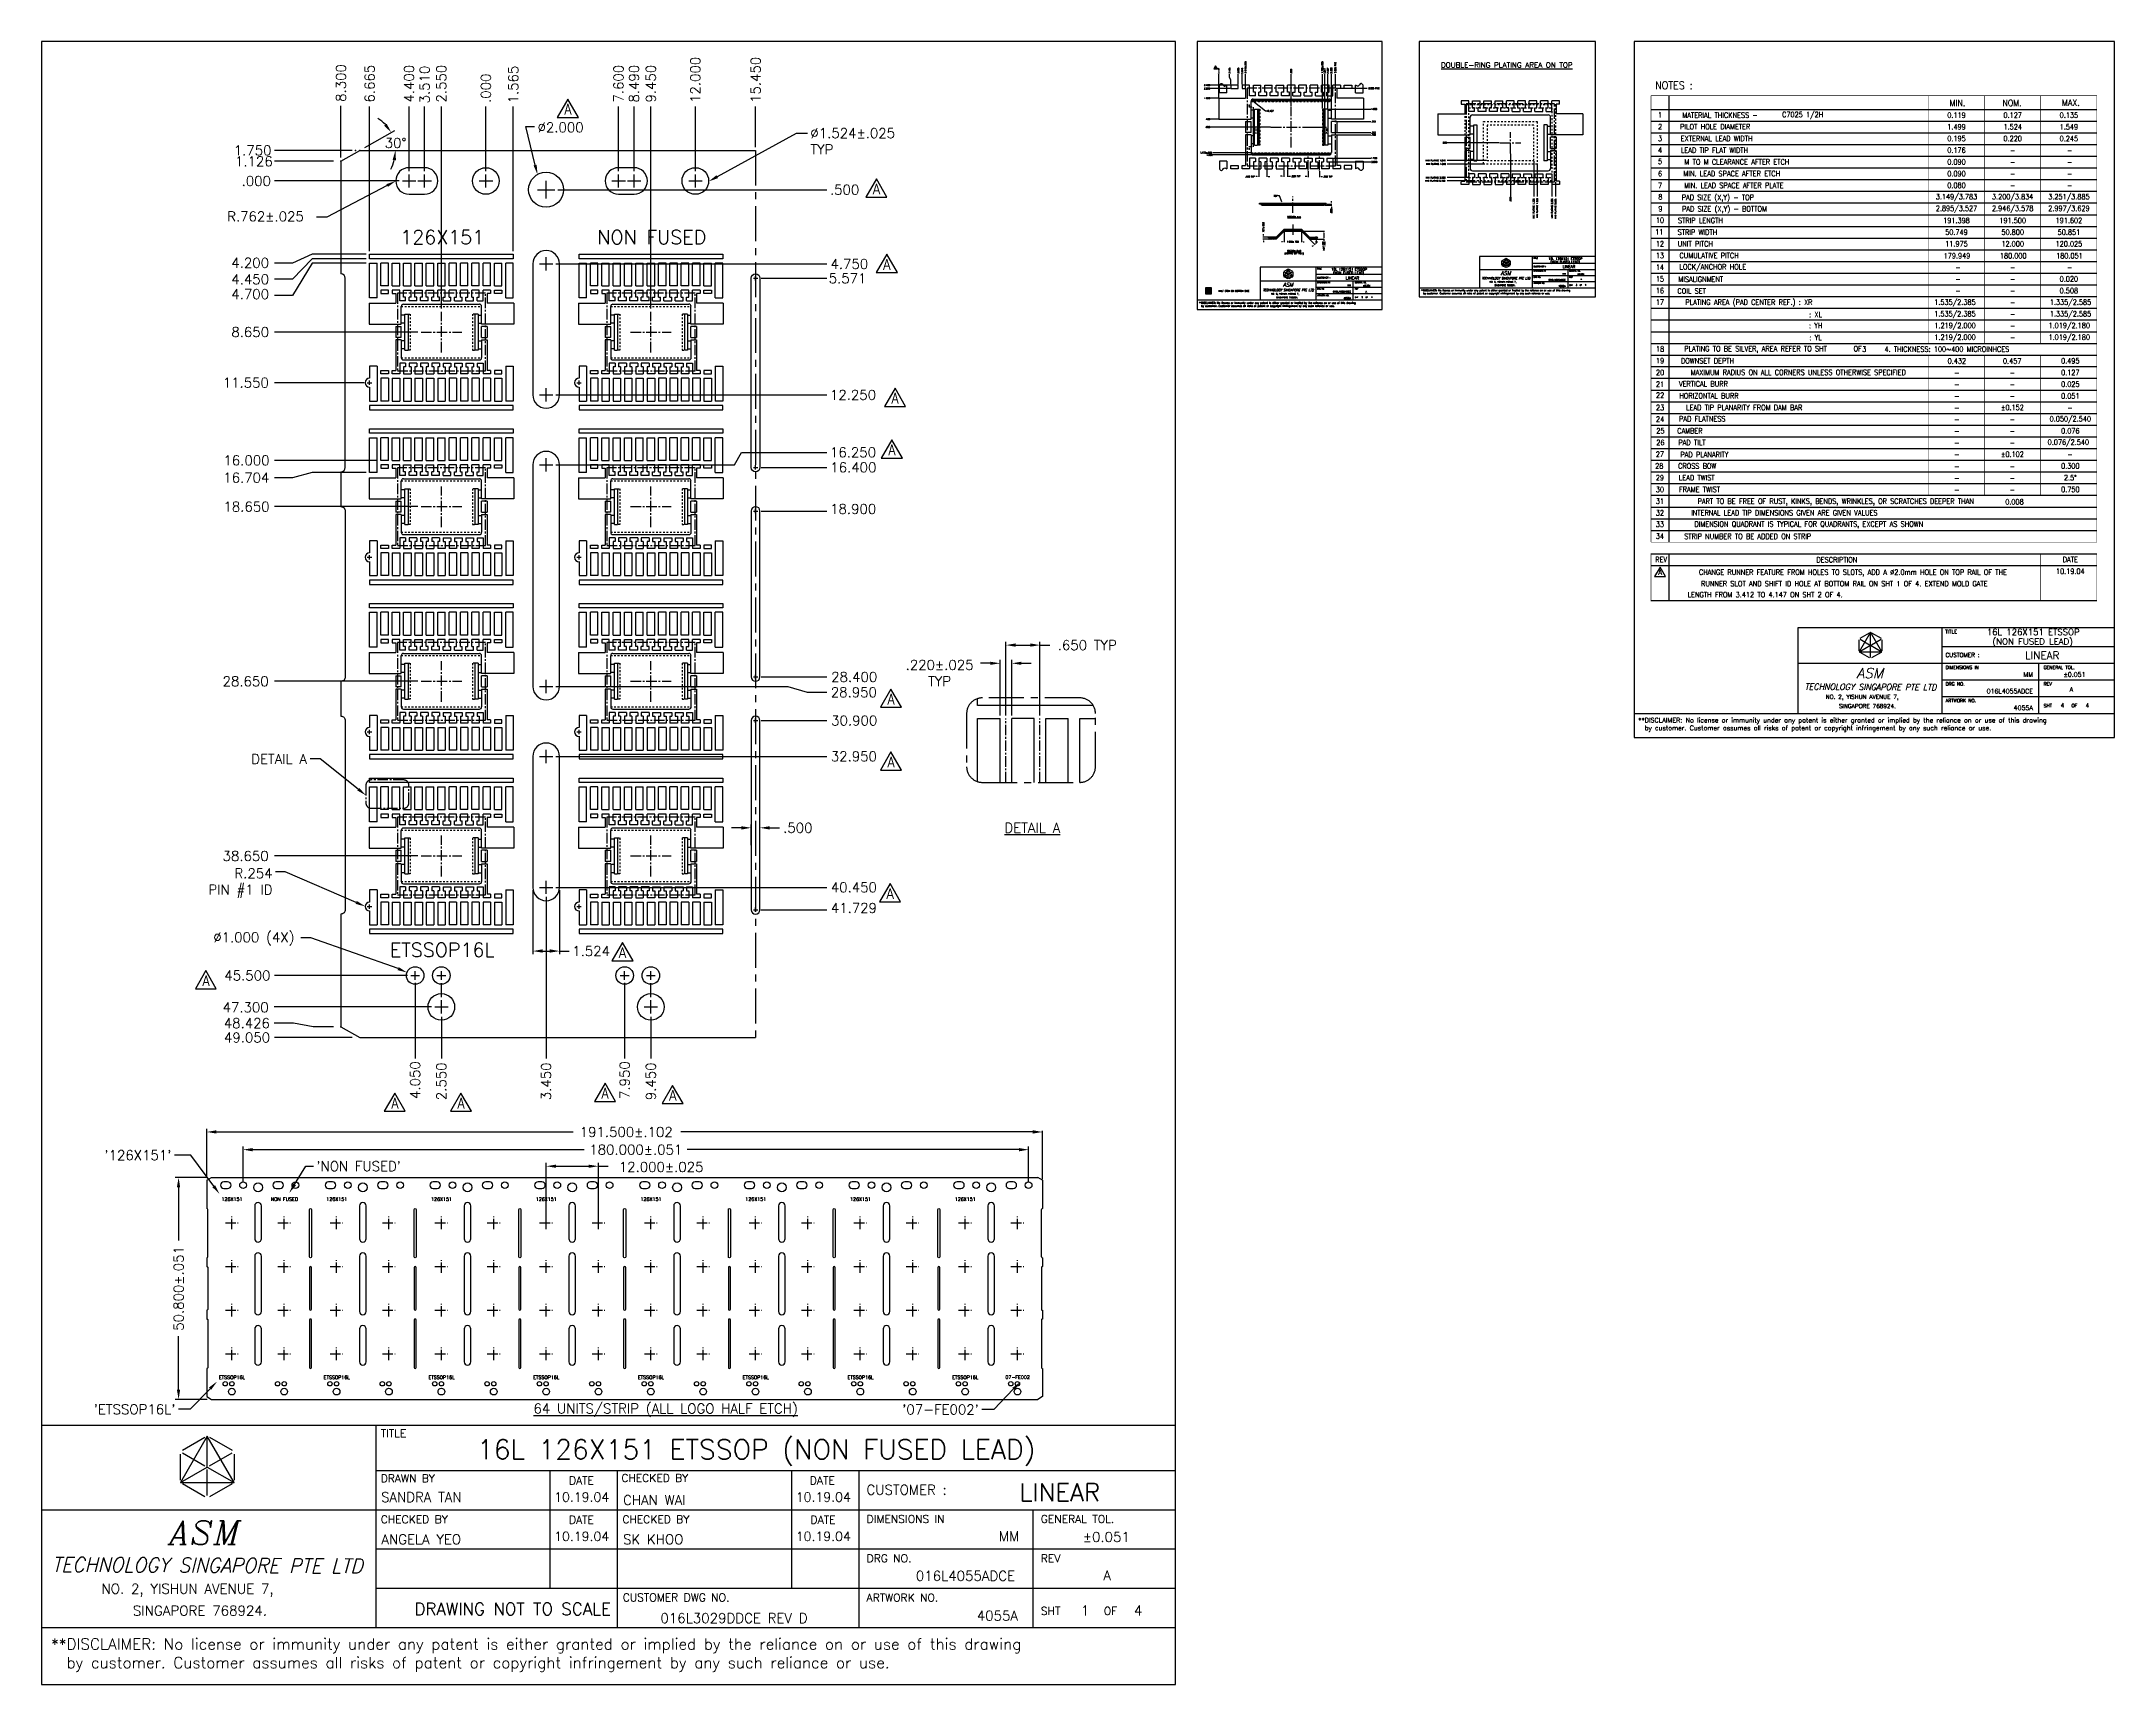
# Model space of a CAD drawing. Extents: x -167 to -48, y -111 to -17.
import ezdxf
from ezdxf.enums import TextEntityAlignment as Align

# ---------------------------------------------------------------- set-up
doc = ezdxf.new("R2010")
doc.units = 0
doc.header["$LTSCALE"] = 0.8
doc.header["$MEASUREMENT"] = 0
for name, pattern in [('CENTER2', [1.125, 0.75, -0.125, 0.125, -0.125]), ('CENTERX2', [4, 2.5, -0.5, 0.5, -0.5]), ('HIDDEN2', [0.1875, 0.125, -0.0625])]:
    doc.linetypes.add(name, pattern=pattern)
for name, color, linetype in [('1', 7, 'Continuous'), ('1D', 4, 'Continuous'), ('2', 7, 'Continuous'), ('2D', 4, 'Continuous'), ('3', 7, 'Continuous'), ('3D', 4, 'Continuous'), ('4', 7, 'Continuous')]:
    doc.layers.add(name, color=color, linetype=linetype)
doc.styles.add('ABC', font='ITALIC')
doc.styles.add('ROMANS', font='SIMPLEX', dxfattribs={"width": 0.8, "height": 0.018})
doc.styles.add('SIMPLEX', font='SIMPLEX')
pattern_1 = [(45, (-95.168767, -22.30095), (-0.03535534, 0.03535534), [])]

msp = doc.modelspace()

# ---------------------------------------------------------------- hatches: boundary and pattern name
at = {"layer": '2D'}
h = msp.add_hatch(dxfattribs=at)
h.set_pattern_fill('ANSI31', color=256, scale=0.5, style=0)
h.set_pattern_definition([(45, (-94.878587, -29.455575), (-0.04419417, 0.04419417), [])])
edge = h.paths.add_edge_path()
edge.add_line((-97.47, -23.77), (-92.87, -23.77))
edge.add_arc((-93, -23.77), 0.127, -90, 0, ccw=False)
edge.add_line((-93, -23.9), (-97.34, -23.9))
edge.add_arc((-97.34, -23.77), 0.127, 180, 270, ccw=False)
h.paths.add_polyline_path([(-97.09, -21.27), (-97.09, -23.33), (-96.96, -23.33), (-96.96, -21.27)])
h.paths.add_polyline_path([(-93.25, -21.27), (-93.38, -21.27), (-93.38, -23.33), (-93.25, -23.33)])
edge = h.paths.add_edge_path()
edge.add_line((-97.34, -20.7), (-93, -20.7))
edge.add_arc((-93, -20.83), 0.127, 0, 90, ccw=False)
edge.add_line((-92.87, -20.83), (-97.47, -20.83))
edge.add_arc((-97.34, -20.83), 0.127, 90, 180, ccw=False)
h = msp.add_hatch(dxfattribs=at)
h.set_pattern_fill('ANSI31', color=256, scale=0.4, style=0)
h.set_pattern_definition(pattern_1)
edge = h.paths.add_edge_path()
edge.add_line((-96.87, -26.78), (-93.29, -26.78))
edge.add_line((-93.29, -26.78), (-93.29, -26.77))
edge.add_arc((-93.24, -26.77), 0.05, 90, 180, ccw=False)
edge.add_line((-93.24, -26.72), (-93.16, -26.72))
edge.add_line((-93.16, -26.72), (-93.16, -26.66))
edge.add_line((-93.16, -26.66), (-96.99, -26.66))
edge.add_line((-96.99, -26.66), (-96.99, -26.72))
edge.add_line((-96.99, -26.72), (-96.92, -26.72))
edge.add_arc((-96.92, -26.77), 0.05, 0, 90, ccw=False)
edge.add_line((-96.87, -26.77), (-96.87, -26.78))
h = msp.add_hatch(dxfattribs=at)
h.set_pattern_fill('ANSI31', color=256, scale=0.4, style=0)
h.set_pattern_definition(pattern_1)
h.paths.add_polyline_path([(-94.58, -28.27), (-94.12, -28.73), (-93.65, -28.73), (-93.71, -28.66), (-93.65, -28.6), (-94.12, -28.6), (-94.58, -28.14), (-95.58, -28.14), (-96.03, -28.6), (-96.5, -28.6), (-96.44, -28.67), (-96.5, -28.73), (-96.03, -28.73), (-95.58, -28.27)])
h = msp.add_hatch(dxfattribs=at)
h.set_pattern_fill('ANSI31', color=256, scale=0.525, style=0)
h.set_pattern_definition([(45, (-95.43378, -23.990356), (-0.0464039, 0.0464039), [])])
h.paths.add_polyline_path([(-99.73, -31.85), (-99.73, -31.51), (-100.08, -31.51), (-100.08, -31.85)])

# ---------------------------------------------------------------- linework, layer by layer
at = {"layer": '1'}
for p, q in [((-149.6, -24.26), (-148.51, -23.64)), ((-148.51, -23.64), (-125.85, -23.64)), ((-149.6, -24.26), (-149.6, -30.71)), ((-147.96, -32.09), (-147.96, -30.09)), ((-147.96, -30.09), (-147.53, -30.09)), ((-147.53, -32.09), (-147.53, -30.09)), ((-146.88, -30.09), (-147.31, -30.09)), ((-147.31, -31.39), (-147.31, -30.09)), ((-146.88, -31.39), (-146.88, -30.09)), ((-146.66, -31.39), (-146.66, -30.09)), ((-146.66, -30.09), (-146.23, -30.09)), ((-146.23, -31.39), (-146.23, -30.09)), ((-146.01, -31.39), (-146.01, -30.09)), ((-146.01, -30.09), (-145.58, -30.09)), ((-145.58, -31.39), (-145.58, -30.09)), ((-145.36, -31.39), (-145.36, -30.09)), ((-145.36, -30.09), (-144.93, -30.09)), ((-144.93, -31.39), (-144.93, -30.09)), ((-144.71, -31.39), (-144.71, -30.09)), ((-144.71, -30.09), (-144.28, -30.09)), ((-144.28, -31.39), (-144.28, -30.09)), ((-144.06, -31.39), (-144.06, -30.09)), ((-144.06, -30.09), (-143.63, -30.09)), ((-143.63, -31.39), (-143.63, -30.09)), ((-143.41, -31.39), (-143.41, -30.09)), ((-142.98, -30.09), (-143.41, -30.09)), ((-142.98, -31.39), (-142.98, -30.09)), ((-142.76, -31.39), (-142.76, -30.09)), ((-142.33, -30.09), (-142.76, -30.09)), ((-142.33, -31.39), (-142.33, -30.09)), ((-142.11, -31.39), (-142.11, -30.09)), ((-141.68, -30.09), (-142.11, -30.09)), ((-141.68, -31.39), (-141.68, -30.09)), ((-141.46, -31.39), (-141.46, -30.09)), ((-141.03, -30.09), (-141.46, -30.09)), ((-141.03, -31.39), (-141.03, -30.09)), ((-140.81, -31.39), (-140.81, -30.09)), ((-140.81, -30.09), (-140.38, -30.09)), ((-140.38, -31.39), (-140.38, -30.09)), ((-140.16, -32.09), (-140.16, -30.09)), ((-139.73, -30.09), (-140.16, -30.09)), ((-139.73, -32.09), (-139.73, -30.09)), ((-135.96, -32.09), (-135.96, -30.09)), ((-135.96, -30.09), (-135.53, -30.09)), ((-135.53, -32.09), (-135.53, -30.09)), ((-135.31, -31.39), (-135.31, -30.09)), ((-134.88, -30.09), (-135.31, -30.09)), ((-134.88, -31.39), (-134.88, -30.09)), ((-134.66, -31.39), (-134.66, -30.09)), ((-134.66, -30.09), (-134.23, -30.09)), ((-134.23, -31.39), (-134.23, -30.09)), ((-134.01, -31.39), (-134.01, -30.09)), ((-134.01, -30.09), (-133.58, -30.09)), ((-133.58, -31.39), (-133.58, -30.09)), ((-133.36, -30.09), (-132.93, -30.09)), ((-133.36, -31.39), (-133.36, -30.09)), ((-132.93, -31.39), (-132.93, -30.09)), ((-132.71, -31.39), (-132.71, -30.09)), ((-132.71, -30.09), (-132.28, -30.09)), ((-132.28, -31.39), (-132.28, -30.09)), ((-132.06, -31.39), (-132.06, -30.09)), ((-132.06, -30.09), (-131.63, -30.09)), ((-131.63, -31.39), (-131.63, -30.09)), ((-131.41, -31.39), (-131.41, -30.09)), ((-130.98, -30.09), (-131.41, -30.09)), ((-130.98, -31.39), (-130.98, -30.09)), ((-130.76, -31.39), (-130.76, -30.09)), ((-130.33, -30.09), (-130.76, -30.09)), ((-130.33, -31.39), (-130.33, -30.09)), ((-130.11, -31.39), (-130.11, -30.09)), ((-129.68, -30.09), (-130.11, -30.09)), ((-129.68, -31.39), (-129.68, -30.09)), ((-129.46, -31.39), (-129.46, -30.09)), ((-129.03, -30.09), (-129.46, -30.09)), ((-129.03, -31.39), (-129.03, -30.09)), ((-128.81, -31.39), (-128.81, -30.09)), ((-128.81, -30.09), (-128.38, -30.09)), ((-128.38, -31.39), (-128.38, -30.09)), ((-128.16, -32.09), (-128.16, -30.09)), ((-127.73, -30.09), (-128.16, -30.09)), ((-127.73, -32.09), (-127.73, -30.09)), ((-149.35, -41.79), (-149.35, -30.96)), ((-146.88, -31.39), (-147.31, -31.39)), ((-146.66, -31.39), (-146.23, -31.39)), ((-146.66, -31.64), (-146.66, -31.84)), ((-146.23, -31.64), (-146.66, -31.64)), ((-146.66, -31.84), (-146.46, -31.84)), ((-146.46, -31.84), (-146.46, -32.39)), ((-146.23, -32.26), (-146.23, -31.64)), ((-146.01, -31.39), (-145.58, -31.39)), ((-146.01, -32.04), (-146.01, -31.64)), ((-146.01, -31.64), (-145.58, -31.64)), ((-145.9, -32.04), (-146.01, -32.04)), ((-145.9, -32.26), (-145.9, -32.04)), ((-145.7, -32.26), (-145.7, -32.04)), ((-145.58, -32.04), (-145.7, -32.04)), ((-145.58, -32.04), (-145.58, -31.64)), ((-145.36, -31.39), (-144.93, -31.39)), ((-145.36, -32.04), (-145.36, -31.64)), ((-145.36, -31.64), (-144.93, -31.64)), ((-145.25, -32.04), (-145.36, -32.04)), ((-145.25, -32.26), (-145.25, -32.04)), ((-145.05, -32.26), (-145.05, -32.04)), ((-144.93, -32.04), (-145.05, -32.04)), ((-144.93, -32.04), (-144.93, -31.64)), ((-144.71, -31.39), (-144.28, -31.39)), ((-144.71, -32.04), (-144.71, -31.64)), ((-144.71, -31.64), (-144.28, -31.64)), ((-144.6, -32.04), (-144.71, -32.04)), ((-144.6, -32.26), (-144.6, -32.04)), ((-144.28, -32.04), (-144.4, -32.04)), ((-144.4, -32.26), (-144.4, -32.04)), ((-144.28, -32.04), (-144.28, -31.64)), ((-144.06, -31.39), (-143.63, -31.39)), ((-144.06, -32.04), (-144.06, -31.64)), ((-143.63, -31.64), (-144.06, -31.64)), ((-143.95, -32.04), (-144.06, -32.04)), ((-143.95, -32.26), (-143.95, -32.04)), ((-143.75, -32.26), (-143.75, -32.04)), ((-143.75, -32.04), (-143.63, -32.04)), ((-143.63, -32.04), (-143.63, -31.64)), ((-142.98, -31.39), (-143.41, -31.39)), ((-143.41, -32.04), (-143.41, -31.64)), ((-142.98, -31.64), (-143.41, -31.64)), ((-143.41, -32.04), (-143.3, -32.04)), ((-143.3, -32.26), (-143.3, -32.04)), ((-143.1, -32.26), (-143.1, -32.04)), ((-143.1, -32.04), (-142.98, -32.04)), ((-142.98, -32.04), (-142.98, -31.64)), ((-142.33, -31.39), (-142.76, -31.39)), ((-142.76, -32.04), (-142.76, -31.64)), ((-142.33, -31.64), (-142.76, -31.64)), ((-142.76, -32.04), (-142.65, -32.04)), ((-142.65, -32.26), (-142.65, -32.04)), ((-142.45, -32.04), (-142.33, -32.04)), ((-142.45, -32.26), (-142.45, -32.04)), ((-142.33, -32.04), (-142.33, -31.64)), ((-141.68, -31.39), (-142.11, -31.39)), ((-142.11, -32.04), (-142.11, -31.64)), ((-141.68, -31.64), (-142.11, -31.64)), ((-142.11, -32.04), (-142, -32.04)), ((-142, -32.26), (-142, -32.04)), ((-141.8, -32.04), (-141.68, -32.04)), ((-141.8, -32.26), (-141.8, -32.04)), ((-141.68, -32.04), (-141.68, -31.64)), ((-141.03, -31.39), (-141.46, -31.39)), ((-141.46, -32.26), (-141.46, -31.64)), ((-141.03, -31.64), (-141.46, -31.64)), ((-141.23, -31.84), (-141.23, -32.39)), ((-141.03, -31.84), (-141.23, -31.84)), ((-141.03, -31.64), (-141.03, -31.84)), ((-140.81, -31.39), (-140.38, -31.39)), ((-134.88, -31.39), (-135.31, -31.39)), ((-134.66, -31.39), (-134.23, -31.39)), ((-134.66, -31.64), (-134.66, -31.84)), ((-134.23, -31.64), (-134.66, -31.64)), ((-134.66, -31.84), (-134.46, -31.84)), ((-134.46, -31.84), (-134.46, -32.39)), ((-134.23, -32.26), (-134.23, -31.64)), ((-134.01, -31.39), (-133.58, -31.39)), ((-134.01, -32.04), (-134.01, -31.64)), ((-134.01, -31.64), (-133.58, -31.64)), ((-133.9, -32.04), (-134.01, -32.04)), ((-133.9, -32.26), (-133.9, -32.04)), ((-133.7, -32.26), (-133.7, -32.04)), ((-133.58, -32.04), (-133.7, -32.04)), ((-133.58, -32.04), (-133.58, -31.64)), ((-133.36, -31.39), (-132.93, -31.39)), ((-133.36, -32.04), (-133.36, -31.64)), ((-133.36, -31.64), (-132.93, -31.64)), ((-133.25, -32.04), (-133.36, -32.04)), ((-133.25, -32.26), (-133.25, -32.04)), ((-133.05, -32.26), (-133.05, -32.04)), ((-132.93, -32.04), (-133.05, -32.04)), ((-132.93, -32.04), (-132.93, -31.64)), ((-132.71, -31.39), (-132.28, -31.39)), ((-132.71, -32.04), (-132.71, -31.64)), ((-132.71, -31.64), (-132.28, -31.64)), ((-132.6, -32.04), (-132.71, -32.04)), ((-132.6, -32.26), (-132.6, -32.04)), ((-132.28, -32.04), (-132.4, -32.04)), ((-132.4, -32.26), (-132.4, -32.04)), ((-132.28, -32.04), (-132.28, -31.64)), ((-132.06, -31.39), (-131.63, -31.39)), ((-132.06, -32.04), (-132.06, -31.64)), ((-131.63, -31.64), (-132.06, -31.64)), ((-131.95, -32.04), (-132.06, -32.04)), ((-131.95, -32.26), (-131.95, -32.04)), ((-131.75, -32.26), (-131.75, -32.04)), ((-131.75, -32.04), (-131.63, -32.04)), ((-131.63, -32.04), (-131.63, -31.64)), ((-130.98, -31.39), (-131.41, -31.39)), ((-131.41, -32.04), (-131.41, -31.64)), ((-130.98, -31.64), (-131.41, -31.64)), ((-131.41, -32.04), (-131.3, -32.04)), ((-131.3, -32.26), (-131.3, -32.04)), ((-131.1, -32.26), (-131.1, -32.04)), ((-131.1, -32.04), (-130.98, -32.04)), ((-130.98, -32.04), (-130.98, -31.64)), ((-130.33, -31.39), (-130.76, -31.39)), ((-130.76, -32.04), (-130.76, -31.64)), ((-130.33, -31.64), (-130.76, -31.64)), ((-130.76, -32.04), (-130.65, -32.04)), ((-130.65, -32.26), (-130.65, -32.04)), ((-130.45, -32.04), (-130.33, -32.04)), ((-130.45, -32.26), (-130.45, -32.04)), ((-130.33, -32.04), (-130.33, -31.64)), ((-129.68, -31.39), (-130.11, -31.39)), ((-130.11, -32.04), (-130.11, -31.64)), ((-129.68, -31.64), (-130.11, -31.64)), ((-130.11, -32.04), (-130, -32.04)), ((-130, -32.26), (-130, -32.04)), ((-129.8, -32.04), (-129.68, -32.04)), ((-129.8, -32.26), (-129.8, -32.04)), ((-129.68, -32.04), (-129.68, -31.64)), ((-129.03, -31.39), (-129.46, -31.39)), ((-129.46, -32.26), (-129.46, -31.64)), ((-129.03, -31.64), (-129.46, -31.64)), ((-129.23, -31.84), (-129.23, -32.39)), ((-129.03, -31.84), (-129.23, -31.84)), ((-129.03, -31.64), (-129.03, -31.84)), ((-128.81, -31.39), (-128.38, -31.39)), ((-147.99, -32.39), (-146.46, -32.39)), ((-147.99, -32.39), (-147.99, -33.59)), ((-147.53, -32.09), (-147.96, -32.09)), ((-145.9, -32.26), (-146.23, -32.26)), ((-146.15, -33.59), (-146.15, -32.58)), ((-146.02, -32.44), (-141.67, -32.44)), ((-145.94, -35.07), (-145.94, -33.01)), ((-145.94, -33.01), (-145.76, -33.01)), ((-145.76, -33.01), (-145.76, -35.07)), ((-145.25, -32.26), (-145.7, -32.26)), ((-144.6, -32.26), (-145.05, -32.26)), ((-143.95, -32.26), (-144.4, -32.26)), ((-143.75, -32.26), (-143.3, -32.26)), ((-143.1, -32.26), (-142.65, -32.26)), ((-142.45, -32.26), (-142, -32.26)), ((-141.93, -33.01), (-141.93, -35.07)), ((-141.75, -33.01), (-141.93, -33.01)), ((-141.8, -32.26), (-141.46, -32.26)), ((-141.75, -33.01), (-141.75, -35.07)), ((-141.55, -32.58), (-141.55, -32.57)), ((-141.55, -33.59), (-141.55, -32.58)), ((-139.7, -32.39), (-141.23, -32.39)), ((-140.16, -32.09), (-139.73, -32.09)), ((-139.7, -32.39), (-139.7, -33.59)), ((-135.99, -32.39), (-134.46, -32.39)), ((-135.99, -32.39), (-135.99, -33.59)), ((-135.53, -32.09), (-135.96, -32.09)), ((-133.9, -32.26), (-134.23, -32.26)), ((-134.15, -33.59), (-134.15, -32.58)), ((-134.02, -32.44), (-129.67, -32.44)), ((-133.94, -35.07), (-133.94, -33.01)), ((-133.94, -33.01), (-133.76, -33.01)), ((-133.76, -33.01), (-133.76, -35.07)), ((-133.25, -32.26), (-133.7, -32.26)), ((-132.6, -32.26), (-133.05, -32.26)), ((-131.95, -32.26), (-132.4, -32.26)), ((-131.75, -32.26), (-131.3, -32.26)), ((-131.1, -32.26), (-130.65, -32.26)), ((-130.45, -32.26), (-130, -32.26)), ((-129.93, -33.01), (-129.93, -35.07)), ((-129.75, -33.01), (-129.93, -33.01)), ((-129.8, -32.26), (-129.46, -32.26)), ((-129.75, -33.01), (-129.75, -35.07)), ((-129.55, -32.58), (-129.55, -32.57)), ((-129.55, -33.59), (-129.55, -32.58)), ((-127.7, -32.39), (-129.23, -32.39)), ((-128.16, -32.09), (-127.73, -32.09)), ((-127.7, -32.39), (-127.7, -33.59)), ((-147.99, -33.59), (-146.15, -33.59)), ((-146.46, -33.72), (-146.15, -33.72)), ((-146.46, -33.72), (-146.46, -34.36)), ((-146.15, -34.36), (-146.46, -34.36)), ((-146.15, -34.36), (-146.15, -33.72)), ((-139.7, -33.59), (-141.55, -33.59)), ((-141.55, -34.36), (-141.55, -33.72)), ((-141.23, -33.72), (-141.55, -33.72)), ((-141.55, -34.36), (-141.23, -34.36)), ((-141.23, -33.72), (-141.23, -34.36)), ((-135.99, -33.59), (-134.15, -33.59)), ((-134.46, -33.72), (-134.15, -33.72)), ((-134.46, -33.72), (-134.46, -34.36)), ((-134.15, -34.36), (-134.46, -34.36)), ((-134.15, -34.36), (-134.15, -33.72)), ((-127.7, -33.59), (-129.55, -33.59)), ((-129.55, -34.36), (-129.55, -33.72)), ((-129.23, -33.72), (-129.55, -33.72)), ((-129.55, -34.36), (-129.23, -34.36)), ((-129.23, -33.72), (-129.23, -34.36)), ((-146.46, -34.49), (-146.46, -36.24)), ((-146.15, -34.49), (-146.46, -34.49)), ((-146.15, -34.49), (-146.15, -35.5)), ((-145.94, -35.07), (-145.76, -35.07)), ((-141.75, -35.07), (-141.93, -35.07)), ((-141.55, -34.49), (-141.55, -35.5)), ((-141.55, -34.49), (-141.23, -34.49)), ((-141.23, -34.49), (-141.23, -36.24)), ((-134.46, -34.49), (-134.46, -36.24)), ((-134.15, -34.49), (-134.46, -34.49)), ((-134.15, -34.49), (-134.15, -35.5)), ((-133.94, -35.07), (-133.76, -35.07)), ((-129.75, -35.07), (-129.93, -35.07)), ((-129.55, -34.49), (-129.55, -35.5)), ((-129.55, -34.49), (-129.23, -34.49)), ((-129.23, -34.49), (-129.23, -36.24)), ((-147.96, -35.99), (-147.96, -36.69)), ((-147.53, -35.99), (-147.96, -35.99)), ((-147.53, -35.99), (-147.53, -37.99)), ((-146.88, -36.69), (-147.31, -36.69)), ((-147.31, -36.69), (-147.31, -37.99)), ((-146.88, -36.69), (-146.88, -37.99)), ((-146.66, -36.44), (-146.66, -36.24)), ((-146.66, -36.24), (-146.46, -36.24)), ((-146.23, -36.44), (-146.66, -36.44)), ((-146.66, -36.69), (-146.66, -37.99)), ((-146.66, -36.69), (-146.23, -36.69)), ((-146.23, -35.82), (-146.23, -36.44)), ((-145.9, -35.82), (-146.23, -35.82)), ((-146.23, -36.69), (-146.23, -37.99)), ((-146.02, -35.64), (-141.67, -35.64)), ((-146.01, -36.04), (-146.01, -36.44)), ((-145.9, -36.04), (-146.01, -36.04)), ((-146.01, -36.44), (-145.58, -36.44)), ((-146.01, -36.69), (-146.01, -37.99)), ((-146.01, -36.69), (-145.58, -36.69)), ((-145.9, -35.82), (-145.9, -36.04)), ((-145.7, -35.82), (-145.7, -36.04)), ((-145.25, -35.82), (-145.7, -35.82)), ((-145.58, -36.04), (-145.7, -36.04)), ((-145.58, -36.04), (-145.58, -36.44)), ((-145.58, -36.69), (-145.58, -37.99)), ((-145.36, -36.04), (-145.36, -36.44)), ((-145.25, -36.04), (-145.36, -36.04)), ((-145.36, -36.44), (-144.93, -36.44)), ((-145.36, -36.69), (-145.36, -37.99)), ((-145.36, -36.69), (-144.93, -36.69)), ((-145.25, -35.82), (-145.25, -36.04)), ((-145.05, -35.82), (-145.05, -36.04)), ((-144.6, -35.82), (-145.05, -35.82)), ((-144.93, -36.04), (-145.05, -36.04)), ((-144.93, -36.04), (-144.93, -36.44)), ((-144.93, -36.69), (-144.93, -37.99)), ((-144.71, -36.04), (-144.71, -36.44)), ((-144.6, -36.04), (-144.71, -36.04)), ((-144.71, -36.44), (-144.28, -36.44)), ((-144.71, -36.69), (-144.71, -37.99)), ((-144.71, -36.69), (-144.28, -36.69)), ((-144.6, -35.82), (-144.6, -36.04)), ((-144.4, -35.82), (-144.4, -36.04)), ((-143.95, -35.82), (-144.4, -35.82)), ((-144.28, -36.04), (-144.4, -36.04)), ((-144.28, -36.04), (-144.28, -36.44)), ((-144.28, -36.69), (-144.28, -37.99)), ((-143.95, -36.04), (-144.06, -36.04)), ((-144.06, -36.04), (-144.06, -36.44)), ((-143.63, -36.44), (-144.06, -36.44)), ((-144.06, -36.69), (-143.63, -36.69)), ((-144.06, -36.69), (-144.06, -37.99)), ((-143.95, -35.82), (-143.95, -36.04)), ((-143.75, -35.82), (-143.75, -36.04)), ((-143.75, -35.82), (-143.3, -35.82)), ((-143.75, -36.04), (-143.63, -36.04)), ((-143.63, -36.04), (-143.63, -36.44)), ((-143.63, -36.69), (-143.63, -37.99)), ((-143.41, -36.04), (-143.41, -36.44)), ((-143.41, -36.04), (-143.3, -36.04)), ((-142.98, -36.44), (-143.41, -36.44)), ((-143.41, -36.69), (-143.41, -37.99)), ((-142.98, -36.69), (-143.41, -36.69)), ((-143.3, -35.82), (-143.3, -36.04)), ((-143.1, -35.82), (-142.65, -35.82)), ((-143.1, -35.82), (-143.1, -36.04)), ((-143.1, -36.04), (-142.98, -36.04)), ((-142.98, -36.04), (-142.98, -36.44)), ((-142.98, -36.69), (-142.98, -37.99)), ((-142.76, -36.04), (-142.65, -36.04)), ((-142.76, -36.04), (-142.76, -36.44)), ((-142.33, -36.44), (-142.76, -36.44)), ((-142.76, -36.69), (-142.76, -37.99)), ((-142.33, -36.69), (-142.76, -36.69)), ((-142.65, -35.82), (-142.65, -36.04)), ((-142.45, -35.82), (-142, -35.82)), ((-142.45, -35.82), (-142.45, -36.04)), ((-142.45, -36.04), (-142.33, -36.04)), ((-142.33, -36.04), (-142.33, -36.44)), ((-142.33, -36.69), (-142.33, -37.99)), ((-142.11, -36.04), (-142, -36.04)), ((-142.11, -36.04), (-142.11, -36.44)), ((-141.68, -36.44), (-142.11, -36.44)), ((-142.11, -36.69), (-142.11, -37.99)), ((-141.68, -36.69), (-142.11, -36.69)), ((-142, -35.82), (-142, -36.04)), ((-141.8, -35.82), (-141.8, -36.04)), ((-141.8, -35.82), (-141.46, -35.82)), ((-141.8, -36.04), (-141.68, -36.04)), ((-141.68, -36.04), (-141.68, -36.44)), ((-141.68, -36.69), (-141.68, -37.99)), ((-141.46, -35.82), (-141.46, -36.44)), ((-141.03, -36.44), (-141.46, -36.44)), ((-141.46, -36.69), (-141.46, -37.99)), ((-141.03, -36.69), (-141.46, -36.69)), ((-141.03, -36.24), (-141.23, -36.24)), ((-141.03, -36.24), (-141.03, -36.44)), ((-141.03, -36.69), (-141.03, -37.99)), ((-140.81, -36.69), (-140.81, -37.99)), ((-140.81, -36.69), (-140.38, -36.69)), ((-140.38, -36.69), (-140.38, -37.99)), ((-140.16, -35.99), (-140.16, -37.99)), ((-140.16, -35.99), (-139.73, -35.99)), ((-139.73, -35.99), (-139.73, -37.99)), ((-135.53, -35.99), (-135.96, -35.99)), ((-135.96, -35.99), (-135.96, -36.69)), ((-135.53, -35.99), (-135.53, -37.99)), ((-135.31, -36.69), (-135.31, -37.99)), ((-134.88, -36.69), (-135.31, -36.69)), ((-134.88, -36.69), (-134.88, -37.99)), ((-134.66, -36.44), (-134.66, -36.24)), ((-134.66, -36.24), (-134.46, -36.24)), ((-134.23, -36.44), (-134.66, -36.44)), ((-134.66, -36.69), (-134.66, -37.99)), ((-134.66, -36.69), (-134.23, -36.69)), ((-134.23, -35.82), (-134.23, -36.44)), ((-133.9, -35.82), (-134.23, -35.82)), ((-134.23, -36.69), (-134.23, -37.99)), ((-134.02, -35.64), (-129.67, -35.64)), ((-134.01, -36.04), (-134.01, -36.44)), ((-133.9, -36.04), (-134.01, -36.04)), ((-134.01, -36.44), (-133.58, -36.44)), ((-134.01, -36.69), (-134.01, -37.99)), ((-134.01, -36.69), (-133.58, -36.69)), ((-133.9, -35.82), (-133.9, -36.04)), ((-133.7, -35.82), (-133.7, -36.04)), ((-133.25, -35.82), (-133.7, -35.82)), ((-133.58, -36.04), (-133.7, -36.04)), ((-133.58, -36.04), (-133.58, -36.44)), ((-133.58, -36.69), (-133.58, -37.99)), ((-133.36, -36.04), (-133.36, -36.44)), ((-133.25, -36.04), (-133.36, -36.04)), ((-133.36, -36.44), (-132.93, -36.44)), ((-133.36, -36.69), (-132.93, -36.69)), ((-133.36, -36.69), (-133.36, -37.99)), ((-133.25, -35.82), (-133.25, -36.04)), ((-133.05, -35.82), (-133.05, -36.04)), ((-132.6, -35.82), (-133.05, -35.82)), ((-132.93, -36.04), (-133.05, -36.04)), ((-132.93, -36.04), (-132.93, -36.44)), ((-132.93, -36.69), (-132.93, -37.99)), ((-132.71, -36.04), (-132.71, -36.44)), ((-132.6, -36.04), (-132.71, -36.04)), ((-132.71, -36.44), (-132.28, -36.44)), ((-132.71, -36.69), (-132.71, -37.99)), ((-132.71, -36.69), (-132.28, -36.69)), ((-132.6, -35.82), (-132.6, -36.04)), ((-132.4, -35.82), (-132.4, -36.04)), ((-131.95, -35.82), (-132.4, -35.82)), ((-132.28, -36.04), (-132.4, -36.04)), ((-132.28, -36.04), (-132.28, -36.44)), ((-132.28, -36.69), (-132.28, -37.99)), ((-131.95, -36.04), (-132.06, -36.04)), ((-132.06, -36.04), (-132.06, -36.44)), ((-131.63, -36.44), (-132.06, -36.44)), ((-132.06, -36.69), (-132.06, -37.99)), ((-132.06, -36.69), (-131.63, -36.69)), ((-131.95, -35.82), (-131.95, -36.04)), ((-131.75, -35.82), (-131.75, -36.04)), ((-131.75, -35.82), (-131.3, -35.82)), ((-131.75, -36.04), (-131.63, -36.04)), ((-131.63, -36.04), (-131.63, -36.44)), ((-131.63, -36.69), (-131.63, -37.99)), ((-131.41, -36.04), (-131.41, -36.44)), ((-131.41, -36.04), (-131.3, -36.04)), ((-130.98, -36.44), (-131.41, -36.44)), ((-131.41, -36.69), (-131.41, -37.99)), ((-130.98, -36.69), (-131.41, -36.69)), ((-131.3, -35.82), (-131.3, -36.04)), ((-131.1, -35.82), (-130.65, -35.82)), ((-131.1, -35.82), (-131.1, -36.04)), ((-131.1, -36.04), (-130.98, -36.04)), ((-130.98, -36.04), (-130.98, -36.44)), ((-130.98, -36.69), (-130.98, -37.99)), ((-130.76, -36.04), (-130.65, -36.04)), ((-130.76, -36.04), (-130.76, -36.44)), ((-130.33, -36.44), (-130.76, -36.44)), ((-130.76, -36.69), (-130.76, -37.99)), ((-130.33, -36.69), (-130.76, -36.69)), ((-130.65, -35.82), (-130.65, -36.04)), ((-130.45, -35.82), (-130, -35.82)), ((-130.45, -35.82), (-130.45, -36.04)), ((-130.45, -36.04), (-130.33, -36.04)), ((-130.33, -36.04), (-130.33, -36.44)), ((-130.33, -36.69), (-130.33, -37.99)), ((-130.11, -36.04), (-130, -36.04)), ((-130.11, -36.04), (-130.11, -36.44)), ((-129.68, -36.44), (-130.11, -36.44)), ((-129.68, -36.69), (-130.11, -36.69)), ((-130.11, -36.69), (-130.11, -37.99)), ((-130, -35.82), (-130, -36.04)), ((-129.8, -35.82), (-129.8, -36.04)), ((-129.8, -35.82), (-129.46, -35.82)), ((-129.8, -36.04), (-129.68, -36.04)), ((-129.68, -36.04), (-129.68, -36.44)), ((-129.68, -36.69), (-129.68, -37.99)), ((-129.46, -35.82), (-129.46, -36.44)), ((-129.03, -36.44), (-129.46, -36.44)), ((-129.46, -36.69), (-129.46, -37.99)), ((-129.03, -36.69), (-129.46, -36.69)), ((-129.03, -36.24), (-129.23, -36.24)), ((-129.03, -36.24), (-129.03, -36.44)), ((-129.03, -36.69), (-129.03, -37.99)), ((-128.81, -36.69), (-128.81, -37.99)), ((-128.81, -36.69), (-128.38, -36.69)), ((-128.38, -36.69), (-128.38, -37.99)), ((-128.16, -35.99), (-128.16, -37.99)), ((-128.16, -35.99), (-127.73, -35.99)), ((-127.73, -35.99), (-127.73, -37.99)), ((-147.96, -37.19), (-147.96, -37.99)), ((-147.96, -37.99), (-147.53, -37.99)), ((-146.88, -37.99), (-147.31, -37.99)), ((-146.66, -37.99), (-146.23, -37.99)), ((-146.01, -37.99), (-145.58, -37.99)), ((-145.36, -37.99), (-144.93, -37.99)), ((-144.71, -37.99), (-144.28, -37.99)), ((-144.06, -37.99), (-143.63, -37.99)), ((-142.98, -37.99), (-143.41, -37.99)), ((-142.33, -37.99), (-142.76, -37.99)), ((-141.68, -37.99), (-142.11, -37.99)), ((-141.03, -37.99), (-141.46, -37.99)), ((-140.81, -37.99), (-140.38, -37.99)), ((-139.73, -37.99), (-140.16, -37.99)), ((-135.96, -37.19), (-135.96, -37.99)), ((-135.96, -37.99), (-135.53, -37.99)), ((-134.88, -37.99), (-135.31, -37.99)), ((-134.66, -37.99), (-134.23, -37.99)), ((-134.01, -37.99), (-133.58, -37.99)), ((-133.36, -37.99), (-132.93, -37.99)), ((-132.71, -37.99), (-132.28, -37.99)), ((-132.06, -37.99), (-131.63, -37.99)), ((-130.98, -37.99), (-131.41, -37.99)), ((-130.33, -37.99), (-130.76, -37.99)), ((-129.68, -37.99), (-130.11, -37.99)), ((-129.03, -37.99), (-129.46, -37.99)), ((-128.81, -37.99), (-128.38, -37.99)), ((-127.73, -37.99), (-128.16, -37.99)), ((-147.96, -40.09), (-147.53, -40.09)), ((-147.96, -42.09), (-147.96, -40.09)), ((-147.53, -42.09), (-147.53, -40.09)), ((-146.88, -40.09), (-147.31, -40.09)), ((-147.31, -41.39), (-147.31, -40.09)), ((-146.88, -41.39), (-146.88, -40.09)), ((-146.66, -40.09), (-146.23, -40.09)), ((-146.66, -41.39), (-146.66, -40.09)), ((-146.23, -41.39), (-146.23, -40.09)), ((-146.01, -40.09), (-145.58, -40.09)), ((-146.01, -41.39), (-146.01, -40.09)), ((-145.58, -41.39), (-145.58, -40.09)), ((-145.36, -40.09), (-144.93, -40.09)), ((-145.36, -41.39), (-145.36, -40.09)), ((-144.93, -41.39), (-144.93, -40.09)), ((-144.71, -40.09), (-144.28, -40.09)), ((-144.71, -41.39), (-144.71, -40.09)), ((-144.28, -41.39), (-144.28, -40.09)), ((-144.06, -40.09), (-143.63, -40.09)), ((-144.06, -41.39), (-144.06, -40.09)), ((-143.63, -41.39), (-143.63, -40.09)), ((-142.98, -40.09), (-143.41, -40.09)), ((-143.41, -41.39), (-143.41, -40.09)), ((-142.98, -41.39), (-142.98, -40.09)), ((-142.33, -40.09), (-142.76, -40.09)), ((-142.76, -41.39), (-142.76, -40.09)), ((-142.33, -41.39), (-142.33, -40.09)), ((-141.68, -40.09), (-142.11, -40.09)), ((-142.11, -41.39), (-142.11, -40.09)), ((-141.68, -41.39), (-141.68, -40.09)), ((-141.03, -40.09), (-141.46, -40.09)), ((-141.46, -41.39), (-141.46, -40.09)), ((-141.03, -41.39), (-141.03, -40.09)), ((-140.81, -40.09), (-140.38, -40.09)), ((-140.81, -41.39), (-140.81, -40.09)), ((-140.38, -41.39), (-140.38, -40.09)), ((-139.73, -40.09), (-140.16, -40.09)), ((-140.16, -42.09), (-140.16, -40.09)), ((-139.73, -42.09), (-139.73, -40.09)), ((-135.96, -40.09), (-135.53, -40.09)), ((-135.96, -42.09), (-135.96, -40.09)), ((-135.53, -42.09), (-135.53, -40.09)), ((-134.88, -40.09), (-135.31, -40.09)), ((-135.31, -41.39), (-135.31, -40.09)), ((-134.88, -41.39), (-134.88, -40.09)), ((-134.66, -40.09), (-134.23, -40.09)), ((-134.66, -41.39), (-134.66, -40.09)), ((-134.23, -41.39), (-134.23, -40.09)), ((-134.01, -40.09), (-133.58, -40.09)), ((-134.01, -41.39), (-134.01, -40.09)), ((-133.58, -41.39), (-133.58, -40.09)), ((-133.36, -40.09), (-132.93, -40.09)), ((-133.36, -41.39), (-133.36, -40.09)), ((-132.93, -41.39), (-132.93, -40.09)), ((-132.71, -40.09), (-132.28, -40.09)), ((-132.71, -41.39), (-132.71, -40.09)), ((-132.28, -41.39), (-132.28, -40.09)), ((-132.06, -40.09), (-131.63, -40.09)), ((-132.06, -41.39), (-132.06, -40.09)), ((-131.63, -41.39), (-131.63, -40.09)), ((-130.98, -40.09), (-131.41, -40.09)), ((-131.41, -41.39), (-131.41, -40.09)), ((-130.98, -41.39), (-130.98, -40.09)), ((-130.33, -40.09), (-130.76, -40.09)), ((-130.76, -41.39), (-130.76, -40.09)), ((-130.33, -41.39), (-130.33, -40.09)), ((-129.68, -40.09), (-130.11, -40.09)), ((-130.11, -41.39), (-130.11, -40.09)), ((-129.68, -41.39), (-129.68, -40.09)), ((-129.03, -40.09), (-129.46, -40.09)), ((-129.46, -41.39), (-129.46, -40.09)), ((-129.03, -41.39), (-129.03, -40.09)), ((-128.81, -40.09), (-128.38, -40.09)), ((-128.81, -41.39), (-128.81, -40.09)), ((-128.38, -41.39), (-128.38, -40.09)), ((-127.73, -40.09), (-128.16, -40.09)), ((-128.16, -42.09), (-128.16, -40.09)), ((-127.73, -42.09), (-127.73, -40.09)), ((-146.88, -41.39), (-147.31, -41.39)), ((-146.66, -41.39), (-146.23, -41.39)), ((-146.01, -41.39), (-145.58, -41.39)), ((-145.36, -41.39), (-144.93, -41.39)), ((-144.71, -41.39), (-144.28, -41.39)), ((-144.06, -41.39), (-143.63, -41.39)), ((-142.98, -41.39), (-143.41, -41.39)), ((-142.33, -41.39), (-142.76, -41.39)), ((-141.68, -41.39), (-142.11, -41.39)), ((-141.03, -41.39), (-141.46, -41.39)), ((-140.81, -41.39), (-140.38, -41.39)), ((-134.88, -41.39), (-135.31, -41.39)), ((-134.66, -41.39), (-134.23, -41.39)), ((-134.01, -41.39), (-133.58, -41.39)), ((-133.36, -41.39), (-132.93, -41.39)), ((-132.71, -41.39), (-132.28, -41.39)), ((-132.06, -41.39), (-131.63, -41.39)), ((-130.98, -41.39), (-131.41, -41.39)), ((-130.33, -41.39), (-130.76, -41.39)), ((-129.68, -41.39), (-130.11, -41.39)), ((-129.03, -41.39), (-129.46, -41.39)), ((-128.81, -41.39), (-128.38, -41.39)), ((-149.6, -42.04), (-149.6, -44.04)), ((-147.99, -42.39), (-146.46, -42.39)), ((-147.99, -42.39), (-147.99, -43.59)), ((-147.53, -42.09), (-147.96, -42.09)), ((-146.66, -41.64), (-146.66, -41.84)), ((-146.23, -41.64), (-146.66, -41.64)), ((-146.66, -41.84), (-146.46, -41.84)), ((-146.46, -41.84), (-146.46, -42.39)), ((-146.23, -42.26), (-146.23, -41.64)), ((-145.9, -42.26), (-146.23, -42.26)), ((-146.15, -43.59), (-146.15, -42.58)), ((-146.02, -42.44), (-141.67, -42.44)), ((-146.01, -42.04), (-146.01, -41.64)), ((-146.01, -41.64), (-145.58, -41.64)), ((-145.9, -42.04), (-146.01, -42.04)), ((-145.9, -42.26), (-145.9, -42.04)), ((-145.7, -42.26), (-145.7, -42.04)), ((-145.58, -42.04), (-145.7, -42.04)), ((-145.25, -42.26), (-145.7, -42.26)), ((-145.58, -42.04), (-145.58, -41.64)), ((-145.36, -42.04), (-145.36, -41.64)), ((-145.36, -41.64), (-144.93, -41.64)), ((-145.25, -42.04), (-145.36, -42.04)), ((-145.25, -42.26), (-145.25, -42.04)), ((-145.05, -42.26), (-145.05, -42.04)), ((-144.93, -42.04), (-145.05, -42.04)), ((-144.6, -42.26), (-145.05, -42.26)), ((-144.93, -42.04), (-144.93, -41.64)), ((-144.71, -42.04), (-144.71, -41.64)), ((-144.71, -41.64), (-144.28, -41.64)), ((-144.6, -42.04), (-144.71, -42.04)), ((-144.6, -42.26), (-144.6, -42.04)), ((-144.28, -42.04), (-144.4, -42.04)), ((-144.4, -42.26), (-144.4, -42.04)), ((-143.95, -42.26), (-144.4, -42.26)), ((-144.28, -42.04), (-144.28, -41.64)), ((-144.06, -42.04), (-144.06, -41.64)), ((-143.63, -41.64), (-144.06, -41.64)), ((-143.95, -42.04), (-144.06, -42.04)), ((-143.95, -42.26), (-143.95, -42.04)), ((-143.75, -42.26), (-143.75, -42.04)), ((-143.75, -42.04), (-143.63, -42.04)), ((-143.75, -42.26), (-143.3, -42.26)), ((-143.63, -42.04), (-143.63, -41.64)), ((-143.41, -42.04), (-143.41, -41.64)), ((-142.98, -41.64), (-143.41, -41.64)), ((-143.41, -42.04), (-143.3, -42.04)), ((-143.3, -42.26), (-143.3, -42.04)), ((-143.1, -42.26), (-143.1, -42.04)), ((-143.1, -42.04), (-142.98, -42.04)), ((-143.1, -42.26), (-142.65, -42.26)), ((-142.98, -42.04), (-142.98, -41.64)), ((-142.76, -42.04), (-142.76, -41.64)), ((-142.33, -41.64), (-142.76, -41.64)), ((-142.76, -42.04), (-142.65, -42.04)), ((-142.65, -42.26), (-142.65, -42.04)), ((-142.45, -42.04), (-142.33, -42.04)), ((-142.45, -42.26), (-142.45, -42.04)), ((-142.45, -42.26), (-142, -42.26)), ((-142.33, -42.04), (-142.33, -41.64)), ((-142.11, -42.04), (-142.11, -41.64)), ((-141.68, -41.64), (-142.11, -41.64)), ((-142.11, -42.04), (-142, -42.04)), ((-142, -42.26), (-142, -42.04)), ((-141.8, -42.04), (-141.68, -42.04)), ((-141.8, -42.26), (-141.8, -42.04)), ((-141.8, -42.26), (-141.46, -42.26)), ((-141.68, -42.04), (-141.68, -41.64)), ((-141.55, -42.58), (-141.55, -42.57)), ((-141.55, -43.59), (-141.55, -42.58)), ((-141.46, -42.26), (-141.46, -41.64)), ((-141.03, -41.64), (-141.46, -41.64)), ((-141.23, -41.84), (-141.23, -42.39)), ((-141.03, -41.84), (-141.23, -41.84)), ((-139.7, -42.39), (-141.23, -42.39)), ((-141.03, -41.64), (-141.03, -41.84)), ((-140.16, -42.09), (-139.73, -42.09)), ((-139.7, -42.39), (-139.7, -43.59)), ((-135.99, -42.39), (-134.46, -42.39)), ((-135.99, -42.39), (-135.99, -43.59)), ((-135.53, -42.09), (-135.96, -42.09)), ((-134.66, -41.64), (-134.66, -41.84)), ((-134.23, -41.64), (-134.66, -41.64)), ((-134.66, -41.84), (-134.46, -41.84)), ((-134.46, -41.84), (-134.46, -42.39)), ((-134.23, -42.26), (-134.23, -41.64)), ((-133.9, -42.26), (-134.23, -42.26)), ((-134.15, -43.59), (-134.15, -42.58)), ((-134.02, -42.44), (-129.67, -42.44)), ((-134.01, -42.04), (-134.01, -41.64)), ((-134.01, -41.64), (-133.58, -41.64)), ((-133.9, -42.04), (-134.01, -42.04)), ((-133.9, -42.26), (-133.9, -42.04)), ((-133.7, -42.26), (-133.7, -42.04)), ((-133.58, -42.04), (-133.7, -42.04)), ((-133.25, -42.26), (-133.7, -42.26)), ((-133.58, -42.04), (-133.58, -41.64)), ((-133.36, -42.04), (-133.36, -41.64)), ((-133.36, -41.64), (-132.93, -41.64)), ((-133.25, -42.04), (-133.36, -42.04)), ((-133.25, -42.26), (-133.25, -42.04)), ((-133.05, -42.26), (-133.05, -42.04)), ((-132.93, -42.04), (-133.05, -42.04)), ((-132.6, -42.26), (-133.05, -42.26)), ((-132.93, -42.04), (-132.93, -41.64)), ((-132.71, -42.04), (-132.71, -41.64)), ((-132.71, -41.64), (-132.28, -41.64)), ((-132.6, -42.04), (-132.71, -42.04)), ((-132.6, -42.26), (-132.6, -42.04)), ((-132.28, -42.04), (-132.4, -42.04)), ((-132.4, -42.26), (-132.4, -42.04)), ((-131.95, -42.26), (-132.4, -42.26)), ((-132.28, -42.04), (-132.28, -41.64)), ((-132.06, -42.04), (-132.06, -41.64)), ((-131.63, -41.64), (-132.06, -41.64)), ((-131.95, -42.04), (-132.06, -42.04)), ((-131.95, -42.26), (-131.95, -42.04)), ((-131.75, -42.26), (-131.75, -42.04)), ((-131.75, -42.04), (-131.63, -42.04)), ((-131.75, -42.26), (-131.3, -42.26)), ((-131.63, -42.04), (-131.63, -41.64)), ((-131.41, -42.04), (-131.41, -41.64)), ((-130.98, -41.64), (-131.41, -41.64)), ((-131.41, -42.04), (-131.3, -42.04)), ((-131.3, -42.26), (-131.3, -42.04)), ((-131.1, -42.26), (-131.1, -42.04)), ((-131.1, -42.04), (-130.98, -42.04)), ((-131.1, -42.26), (-130.65, -42.26)), ((-130.98, -42.04), (-130.98, -41.64)), ((-130.76, -42.04), (-130.76, -41.64)), ((-130.33, -41.64), (-130.76, -41.64)), ((-130.76, -42.04), (-130.65, -42.04)), ((-130.65, -42.26), (-130.65, -42.04)), ((-130.45, -42.04), (-130.33, -42.04)), ((-130.45, -42.26), (-130.45, -42.04)), ((-130.45, -42.26), (-130, -42.26)), ((-130.33, -42.04), (-130.33, -41.64)), ((-130.11, -42.04), (-130.11, -41.64)), ((-129.68, -41.64), (-130.11, -41.64)), ((-130.11, -42.04), (-130, -42.04)), ((-130, -42.26), (-130, -42.04)), ((-129.8, -42.04), (-129.68, -42.04)), ((-129.8, -42.26), (-129.8, -42.04)), ((-129.8, -42.26), (-129.46, -42.26)), ((-129.68, -42.04), (-129.68, -41.64)), ((-129.55, -42.58), (-129.55, -42.57)), ((-129.55, -43.59), (-129.55, -42.58)), ((-129.46, -42.26), (-129.46, -41.64)), ((-129.03, -41.64), (-129.46, -41.64)), ((-129.23, -41.84), (-129.23, -42.39)), ((-129.03, -41.84), (-129.23, -41.84)), ((-127.7, -42.39), (-129.23, -42.39)), ((-129.03, -41.64), (-129.03, -41.84)), ((-128.16, -42.09), (-127.73, -42.09)), ((-127.7, -42.39), (-127.7, -43.59)), ((-147.99, -43.59), (-146.15, -43.59)), ((-146.46, -43.72), (-146.15, -43.72)), ((-146.46, -43.72), (-146.46, -44.36)), ((-146.15, -44.36), (-146.15, -43.72)), ((-145.94, -45.07), (-145.94, -43.01)), ((-145.94, -43.01), (-145.76, -43.01)), ((-145.76, -43.01), (-145.76, -45.07)), ((-141.93, -43.01), (-141.93, -45.07)), ((-141.75, -43.01), (-141.93, -43.01)), ((-141.75, -43.01), (-141.75, -45.07)), ((-139.7, -43.59), (-141.55, -43.59)), ((-141.55, -44.36), (-141.55, -43.72)), ((-141.23, -43.72), (-141.55, -43.72)), ((-141.23, -43.72), (-141.23, -44.36)), ((-135.99, -43.59), (-134.15, -43.59)), ((-134.46, -43.72), (-134.15, -43.72)), ((-134.46, -43.72), (-134.46, -44.36)), ((-134.15, -44.36), (-134.15, -43.72)), ((-133.94, -45.07), (-133.94, -43.01)), ((-133.94, -43.01), (-133.76, -43.01)), ((-133.76, -43.01), (-133.76, -45.07)), ((-129.93, -43.01), (-129.93, -45.07)), ((-129.75, -43.01), (-129.93, -43.01)), ((-129.75, -43.01), (-129.75, -45.07)), ((-127.7, -43.59), (-129.55, -43.59)), ((-129.55, -44.36), (-129.55, -43.72)), ((-129.23, -43.72), (-129.55, -43.72)), ((-129.23, -43.72), (-129.23, -44.36)), ((-146.15, -44.36), (-146.46, -44.36)), ((-146.46, -44.49), (-146.46, -46.24)), ((-146.15, -44.49), (-146.46, -44.49)), ((-146.15, -44.49), (-146.15, -45.5)), ((-145.94, -45.07), (-145.76, -45.07)), ((-141.75, -45.07), (-141.93, -45.07)), ((-141.55, -44.36), (-141.23, -44.36)), ((-141.55, -44.49), (-141.55, -45.5)), ((-141.55, -44.49), (-141.23, -44.49)), ((-141.23, -44.49), (-141.23, -46.24)), ((-134.15, -44.36), (-134.46, -44.36)), ((-134.46, -44.49), (-134.46, -46.24)), ((-134.15, -44.49), (-134.46, -44.49)), ((-134.15, -44.49), (-134.15, -45.5)), ((-133.94, -45.07), (-133.76, -45.07)), ((-129.75, -45.07), (-129.93, -45.07)), ((-129.55, -44.36), (-129.23, -44.36)), ((-129.55, -44.49), (-129.55, -45.5)), ((-129.55, -44.49), (-129.23, -44.49)), ((-129.23, -44.49), (-129.23, -46.24)), ((-147.53, -45.99), (-147.96, -45.99)), ((-147.96, -45.99), (-147.96, -46.69)), ((-147.53, -45.99), (-147.53, -47.99)), ((-146.66, -46.44), (-146.66, -46.24)), ((-146.66, -46.24), (-146.46, -46.24)), ((-146.23, -45.82), (-146.23, -46.44)), ((-145.9, -45.82), (-146.23, -45.82)), ((-146.02, -45.64), (-141.67, -45.64)), ((-146.01, -46.04), (-146.01, -46.44)), ((-145.9, -46.04), (-146.01, -46.04)), ((-145.9, -45.82), (-145.9, -46.04)), ((-145.7, -45.82), (-145.7, -46.04)), ((-145.25, -45.82), (-145.7, -45.82)), ((-145.58, -46.04), (-145.7, -46.04)), ((-145.58, -46.04), (-145.58, -46.44)), ((-145.36, -46.04), (-145.36, -46.44)), ((-145.25, -46.04), (-145.36, -46.04)), ((-145.25, -45.82), (-145.25, -46.04)), ((-145.05, -45.82), (-145.05, -46.04)), ((-144.6, -45.82), (-145.05, -45.82)), ((-144.93, -46.04), (-145.05, -46.04)), ((-144.93, -46.04), (-144.93, -46.44)), ((-144.71, -46.04), (-144.71, -46.44)), ((-144.6, -46.04), (-144.71, -46.04)), ((-144.6, -45.82), (-144.6, -46.04)), ((-144.4, -45.82), (-144.4, -46.04)), ((-143.95, -45.82), (-144.4, -45.82)), ((-144.28, -46.04), (-144.4, -46.04)), ((-144.28, -46.04), (-144.28, -46.44)), ((-143.95, -46.04), (-144.06, -46.04)), ((-144.06, -46.04), (-144.06, -46.44)), ((-143.95, -45.82), (-143.95, -46.04)), ((-143.75, -45.82), (-143.75, -46.04)), ((-143.75, -45.82), (-143.3, -45.82)), ((-143.75, -46.04), (-143.63, -46.04)), ((-143.63, -46.04), (-143.63, -46.44)), ((-143.41, -46.04), (-143.41, -46.44)), ((-143.41, -46.04), (-143.3, -46.04)), ((-143.3, -45.82), (-143.3, -46.04)), ((-143.1, -45.82), (-142.65, -45.82)), ((-143.1, -45.82), (-143.1, -46.04)), ((-143.1, -46.04), (-142.98, -46.04)), ((-142.98, -46.04), (-142.98, -46.44)), ((-142.76, -46.04), (-142.65, -46.04)), ((-142.76, -46.04), (-142.76, -46.44)), ((-142.65, -45.82), (-142.65, -46.04)), ((-142.45, -45.82), (-142, -45.82)), ((-142.45, -45.82), (-142.45, -46.04)), ((-142.45, -46.04), (-142.33, -46.04)), ((-142.33, -46.04), (-142.33, -46.44)), ((-142.11, -46.04), (-142, -46.04)), ((-142.11, -46.04), (-142.11, -46.44)), ((-142, -45.82), (-142, -46.04)), ((-141.8, -45.82), (-141.8, -46.04)), ((-141.8, -45.82), (-141.46, -45.82)), ((-141.8, -46.04), (-141.68, -46.04)), ((-141.68, -46.04), (-141.68, -46.44)), ((-141.46, -45.82), (-141.46, -46.44)), ((-141.03, -46.24), (-141.23, -46.24)), ((-141.03, -46.24), (-141.03, -46.44)), ((-140.16, -45.99), (-140.16, -47.99)), ((-140.16, -45.99), (-139.73, -45.99)), ((-139.73, -45.99), (-139.73, -47.99)), ((-135.96, -45.99), (-135.96, -46.69)), ((-135.53, -45.99), (-135.96, -45.99)), ((-135.53, -45.99), (-135.53, -47.99)), ((-134.66, -46.44), (-134.66, -46.24)), ((-134.66, -46.24), (-134.46, -46.24)), ((-134.23, -45.82), (-134.23, -46.44)), ((-133.9, -45.82), (-134.23, -45.82)), ((-134.02, -45.64), (-129.67, -45.64)), ((-134.01, -46.04), (-134.01, -46.44)), ((-133.9, -46.04), (-134.01, -46.04)), ((-133.9, -45.82), (-133.9, -46.04)), ((-133.7, -45.82), (-133.7, -46.04)), ((-133.25, -45.82), (-133.7, -45.82)), ((-133.58, -46.04), (-133.7, -46.04)), ((-133.58, -46.04), (-133.58, -46.44)), ((-133.36, -46.04), (-133.36, -46.44)), ((-133.25, -46.04), (-133.36, -46.04)), ((-133.25, -45.82), (-133.25, -46.04)), ((-133.05, -45.82), (-133.05, -46.04)), ((-132.6, -45.82), (-133.05, -45.82)), ((-132.93, -46.04), (-133.05, -46.04)), ((-132.93, -46.04), (-132.93, -46.44)), ((-132.71, -46.04), (-132.71, -46.44)), ((-132.6, -46.04), (-132.71, -46.04)), ((-132.6, -45.82), (-132.6, -46.04)), ((-132.4, -45.82), (-132.4, -46.04)), ((-131.95, -45.82), (-132.4, -45.82)), ((-132.28, -46.04), (-132.4, -46.04)), ((-132.28, -46.04), (-132.28, -46.44)), ((-131.95, -46.04), (-132.06, -46.04)), ((-132.06, -46.04), (-132.06, -46.44)), ((-131.95, -45.82), (-131.95, -46.04)), ((-131.75, -45.82), (-131.75, -46.04)), ((-131.75, -45.82), (-131.3, -45.82)), ((-131.75, -46.04), (-131.63, -46.04)), ((-131.63, -46.04), (-131.63, -46.44)), ((-131.41, -46.04), (-131.41, -46.44)), ((-131.41, -46.04), (-131.3, -46.04)), ((-131.3, -45.82), (-131.3, -46.04)), ((-131.1, -45.82), (-130.65, -45.82)), ((-131.1, -45.82), (-131.1, -46.04)), ((-131.1, -46.04), (-130.98, -46.04)), ((-130.98, -46.04), (-130.98, -46.44)), ((-130.76, -46.04), (-130.65, -46.04)), ((-130.76, -46.04), (-130.76, -46.44)), ((-130.65, -45.82), (-130.65, -46.04)), ((-130.45, -45.82), (-130, -45.82)), ((-130.45, -45.82), (-130.45, -46.04)), ((-130.45, -46.04), (-130.33, -46.04)), ((-130.33, -46.04), (-130.33, -46.44)), ((-130.11, -46.04), (-130, -46.04)), ((-130.11, -46.04), (-130.11, -46.44)), ((-130, -45.82), (-130, -46.04)), ((-129.8, -45.82), (-129.8, -46.04)), ((-129.8, -45.82), (-129.46, -45.82)), ((-129.8, -46.04), (-129.68, -46.04)), ((-129.68, -46.04), (-129.68, -46.44)), ((-129.46, -45.82), (-129.46, -46.44)), ((-129.03, -46.24), (-129.23, -46.24)), ((-129.03, -46.24), (-129.03, -46.44)), ((-128.16, -45.99), (-128.16, -47.99)), ((-128.16, -45.99), (-127.73, -45.99)), ((-127.73, -45.99), (-127.73, -47.99)), ((-147.96, -47.19), (-147.96, -47.99)), ((-146.88, -46.69), (-147.31, -46.69)), ((-147.31, -46.69), (-147.31, -47.99)), ((-146.88, -46.69), (-146.88, -47.99)), ((-146.23, -46.44), (-146.66, -46.44)), ((-146.66, -46.69), (-146.66, -47.99)), ((-146.66, -46.69), (-146.23, -46.69)), ((-146.23, -46.69), (-146.23, -47.99)), ((-146.01, -46.44), (-145.58, -46.44)), ((-146.01, -46.69), (-146.01, -47.99)), ((-146.01, -46.69), (-145.58, -46.69)), ((-145.58, -46.69), (-145.58, -47.99)), ((-145.36, -46.44), (-144.93, -46.44)), ((-145.36, -46.69), (-145.36, -47.99)), ((-145.36, -46.69), (-144.93, -46.69)), ((-144.93, -46.69), (-144.93, -47.99)), ((-144.71, -46.44), (-144.28, -46.44)), ((-144.71, -46.69), (-144.71, -47.99)), ((-144.71, -46.69), (-144.28, -46.69)), ((-144.28, -46.69), (-144.28, -47.99)), ((-143.63, -46.44), (-144.06, -46.44)), ((-144.06, -46.69), (-144.06, -47.99)), ((-144.06, -46.69), (-143.63, -46.69)), ((-143.63, -46.69), (-143.63, -47.99)), ((-142.98, -46.44), (-143.41, -46.44)), ((-143.41, -46.69), (-143.41, -47.99)), ((-142.98, -46.69), (-143.41, -46.69)), ((-142.98, -46.69), (-142.98, -47.99)), ((-142.33, -46.44), (-142.76, -46.44)), ((-142.76, -46.69), (-142.76, -47.99)), ((-142.33, -46.69), (-142.76, -46.69)), ((-142.33, -46.69), (-142.33, -47.99)), ((-141.68, -46.44), (-142.11, -46.44)), ((-142.11, -46.69), (-142.11, -47.99)), ((-141.68, -46.69), (-142.11, -46.69)), ((-141.68, -46.69), (-141.68, -47.99)), ((-141.03, -46.44), (-141.46, -46.44)), ((-141.46, -46.69), (-141.46, -47.99)), ((-141.03, -46.69), (-141.46, -46.69)), ((-141.03, -46.69), (-141.03, -47.99)), ((-140.81, -46.69), (-140.81, -47.99)), ((-140.81, -46.69), (-140.38, -46.69)), ((-140.38, -46.69), (-140.38, -47.99)), ((-135.96, -47.19), (-135.96, -47.99)), ((-135.31, -46.69), (-135.31, -47.99)), ((-134.88, -46.69), (-135.31, -46.69)), ((-134.88, -46.69), (-134.88, -47.99)), ((-134.23, -46.44), (-134.66, -46.44)), ((-134.66, -46.69), (-134.66, -47.99)), ((-134.66, -46.69), (-134.23, -46.69)), ((-134.23, -46.69), (-134.23, -47.99)), ((-134.01, -46.44), (-133.58, -46.44)), ((-134.01, -46.69), (-134.01, -47.99)), ((-134.01, -46.69), (-133.58, -46.69)), ((-133.58, -46.69), (-133.58, -47.99)), ((-133.36, -46.44), (-132.93, -46.44)), ((-133.36, -46.69), (-132.93, -46.69)), ((-133.36, -46.69), (-133.36, -47.99)), ((-132.93, -46.69), (-132.93, -47.99)), ((-132.71, -46.44), (-132.28, -46.44)), ((-132.71, -46.69), (-132.71, -47.99)), ((-132.71, -46.69), (-132.28, -46.69)), ((-132.28, -46.69), (-132.28, -47.99)), ((-131.63, -46.44), (-132.06, -46.44)), ((-132.06, -46.69), (-132.06, -47.99)), ((-132.06, -46.69), (-131.63, -46.69)), ((-131.63, -46.69), (-131.63, -47.99)), ((-130.98, -46.44), (-131.41, -46.44)), ((-131.41, -46.69), (-131.41, -47.99)), ((-130.98, -46.69), (-131.41, -46.69)), ((-130.98, -46.69), (-130.98, -47.99)), ((-130.33, -46.44), (-130.76, -46.44)), ((-130.76, -46.69), (-130.76, -47.99)), ((-130.33, -46.69), (-130.76, -46.69)), ((-130.33, -46.69), (-130.33, -47.99)), ((-129.68, -46.44), (-130.11, -46.44)), ((-130.11, -46.69), (-130.11, -47.99)), ((-129.68, -46.69), (-130.11, -46.69)), ((-129.68, -46.69), (-129.68, -47.99)), ((-129.03, -46.44), (-129.46, -46.44)), ((-129.46, -46.69), (-129.46, -47.99)), ((-129.03, -46.69), (-129.46, -46.69)), ((-129.03, -46.69), (-129.03, -47.99)), ((-128.81, -46.69), (-128.81, -47.99)), ((-128.81, -46.69), (-128.38, -46.69)), ((-128.38, -46.69), (-128.38, -47.99)), ((-147.96, -47.99), (-147.53, -47.99)), ((-146.88, -47.99), (-147.31, -47.99)), ((-146.66, -47.99), (-146.23, -47.99)), ((-146.01, -47.99), (-145.58, -47.99)), ((-145.36, -47.99), (-144.93, -47.99)), ((-144.71, -47.99), (-144.28, -47.99)), ((-144.06, -47.99), (-143.63, -47.99)), ((-142.98, -47.99), (-143.41, -47.99)), ((-142.33, -47.99), (-142.76, -47.99)), ((-141.68, -47.99), (-142.11, -47.99)), ((-141.03, -47.99), (-141.46, -47.99)), ((-140.81, -47.99), (-140.38, -47.99)), ((-139.73, -47.99), (-140.16, -47.99)), ((-135.96, -47.99), (-135.53, -47.99)), ((-134.88, -47.99), (-135.31, -47.99)), ((-134.66, -47.99), (-134.23, -47.99)), ((-134.01, -47.99), (-133.58, -47.99)), ((-133.36, -47.99), (-132.93, -47.99)), ((-132.71, -47.99), (-132.28, -47.99)), ((-132.06, -47.99), (-131.63, -47.99)), ((-130.98, -47.99), (-131.41, -47.99)), ((-130.33, -47.99), (-130.76, -47.99)), ((-129.68, -47.99), (-130.11, -47.99)), ((-129.03, -47.99), (-129.46, -47.99)), ((-128.81, -47.99), (-128.38, -47.99)), ((-127.73, -47.99), (-128.16, -47.99)), ((-147.96, -50.09), (-147.53, -50.09)), ((-147.96, -52.09), (-147.96, -50.09)), ((-147.53, -52.09), (-147.53, -50.09)), ((-146.88, -50.09), (-147.31, -50.09)), ((-147.31, -51.39), (-147.31, -50.09)), ((-146.88, -51.39), (-146.88, -50.09)), ((-146.66, -50.09), (-146.23, -50.09)), ((-146.66, -51.39), (-146.66, -50.09)), ((-146.23, -51.39), (-146.23, -50.09)), ((-146.01, -50.09), (-145.58, -50.09)), ((-146.01, -51.39), (-146.01, -50.09)), ((-145.58, -51.39), (-145.58, -50.09)), ((-145.36, -50.09), (-144.93, -50.09)), ((-145.36, -51.39), (-145.36, -50.09)), ((-144.93, -51.39), (-144.93, -50.09)), ((-144.71, -50.09), (-144.28, -50.09)), ((-144.71, -51.39), (-144.71, -50.09)), ((-144.28, -51.39), (-144.28, -50.09)), ((-144.06, -50.09), (-143.63, -50.09)), ((-144.06, -51.39), (-144.06, -50.09)), ((-143.63, -51.39), (-143.63, -50.09)), ((-142.98, -50.09), (-143.41, -50.09)), ((-143.41, -51.39), (-143.41, -50.09)), ((-142.98, -51.39), (-142.98, -50.09)), ((-142.33, -50.09), (-142.76, -50.09)), ((-142.76, -51.39), (-142.76, -50.09)), ((-142.33, -51.39), (-142.33, -50.09)), ((-141.68, -50.09), (-142.11, -50.09)), ((-142.11, -51.39), (-142.11, -50.09)), ((-141.68, -51.39), (-141.68, -50.09)), ((-141.03, -50.09), (-141.46, -50.09)), ((-141.46, -51.39), (-141.46, -50.09)), ((-141.03, -51.39), (-141.03, -50.09)), ((-140.81, -50.09), (-140.38, -50.09)), ((-140.81, -51.39), (-140.81, -50.09)), ((-140.38, -51.39), (-140.38, -50.09)), ((-139.73, -50.09), (-140.16, -50.09)), ((-140.16, -52.09), (-140.16, -50.09)), ((-139.73, -52.09), (-139.73, -50.09)), ((-135.96, -50.09), (-135.53, -50.09)), ((-135.96, -52.09), (-135.96, -50.09)), ((-135.53, -52.09), (-135.53, -50.09)), ((-134.88, -50.09), (-135.31, -50.09)), ((-135.31, -51.39), (-135.31, -50.09)), ((-134.88, -51.39), (-134.88, -50.09)), ((-134.66, -50.09), (-134.23, -50.09)), ((-134.66, -51.39), (-134.66, -50.09)), ((-134.23, -51.39), (-134.23, -50.09)), ((-134.01, -50.09), (-133.58, -50.09)), ((-134.01, -51.39), (-134.01, -50.09)), ((-133.58, -51.39), (-133.58, -50.09)), ((-133.36, -50.09), (-132.93, -50.09)), ((-133.36, -51.39), (-133.36, -50.09)), ((-132.93, -51.39), (-132.93, -50.09)), ((-132.71, -50.09), (-132.28, -50.09)), ((-132.71, -51.39), (-132.71, -50.09)), ((-132.28, -51.39), (-132.28, -50.09)), ((-132.06, -50.09), (-131.63, -50.09)), ((-132.06, -51.39), (-132.06, -50.09)), ((-131.63, -51.39), (-131.63, -50.09)), ((-130.98, -50.09), (-131.41, -50.09)), ((-131.41, -51.39), (-131.41, -50.09)), ((-130.98, -51.39), (-130.98, -50.09)), ((-130.33, -50.09), (-130.76, -50.09)), ((-130.76, -51.39), (-130.76, -50.09)), ((-130.33, -51.39), (-130.33, -50.09)), ((-129.68, -50.09), (-130.11, -50.09)), ((-130.11, -51.39), (-130.11, -50.09)), ((-129.68, -51.39), (-129.68, -50.09)), ((-129.03, -50.09), (-129.46, -50.09)), ((-129.46, -51.39), (-129.46, -50.09)), ((-129.03, -51.39), (-129.03, -50.09)), ((-128.81, -50.09), (-128.38, -50.09)), ((-128.81, -51.39), (-128.81, -50.09)), ((-128.38, -51.39), (-128.38, -50.09)), ((-127.73, -50.09), (-128.16, -50.09)), ((-128.16, -52.09), (-128.16, -50.09)), ((-127.73, -52.09), (-127.73, -50.09)), ((-147.53, -52.09), (-147.96, -52.09)), ((-146.88, -51.39), (-147.31, -51.39)), ((-146.66, -51.39), (-146.23, -51.39)), ((-146.66, -51.64), (-146.66, -51.84)), ((-146.23, -51.64), (-146.66, -51.64)), ((-146.66, -51.84), (-146.46, -51.84)), ((-146.46, -51.84), (-146.46, -52.39)), ((-146.23, -52.26), (-146.23, -51.64)), ((-146.01, -51.39), (-145.58, -51.39)), ((-146.01, -52.04), (-146.01, -51.64)), ((-146.01, -51.64), (-145.58, -51.64)), ((-145.9, -52.04), (-146.01, -52.04)), ((-145.9, -52.26), (-145.9, -52.04)), ((-145.7, -52.26), (-145.7, -52.04)), ((-145.58, -52.04), (-145.7, -52.04)), ((-145.58, -52.04), (-145.58, -51.64)), ((-145.36, -51.39), (-144.93, -51.39)), ((-145.36, -52.04), (-145.36, -51.64)), ((-145.36, -51.64), (-144.93, -51.64)), ((-145.25, -52.04), (-145.36, -52.04)), ((-145.25, -52.26), (-145.25, -52.04)), ((-145.05, -52.26), (-145.05, -52.04)), ((-144.93, -52.04), (-145.05, -52.04)), ((-144.93, -52.04), (-144.93, -51.64)), ((-144.71, -51.39), (-144.28, -51.39)), ((-144.71, -52.04), (-144.71, -51.64)), ((-144.71, -51.64), (-144.28, -51.64)), ((-144.6, -52.04), (-144.71, -52.04)), ((-144.6, -52.26), (-144.6, -52.04)), ((-144.28, -52.04), (-144.4, -52.04)), ((-144.4, -52.26), (-144.4, -52.04)), ((-144.28, -52.04), (-144.28, -51.64)), ((-144.06, -51.39), (-143.63, -51.39)), ((-144.06, -52.04), (-144.06, -51.64)), ((-143.63, -51.64), (-144.06, -51.64)), ((-143.95, -52.04), (-144.06, -52.04)), ((-143.95, -52.26), (-143.95, -52.04)), ((-143.75, -52.26), (-143.75, -52.04)), ((-143.75, -52.04), (-143.63, -52.04)), ((-143.63, -52.04), (-143.63, -51.64)), ((-142.98, -51.39), (-143.41, -51.39)), ((-143.41, -52.04), (-143.41, -51.64)), ((-142.98, -51.64), (-143.41, -51.64)), ((-143.41, -52.04), (-143.3, -52.04)), ((-143.3, -52.26), (-143.3, -52.04)), ((-143.1, -52.26), (-143.1, -52.04)), ((-143.1, -52.04), (-142.98, -52.04)), ((-142.98, -52.04), (-142.98, -51.64)), ((-142.33, -51.39), (-142.76, -51.39)), ((-142.76, -52.04), (-142.76, -51.64)), ((-142.33, -51.64), (-142.76, -51.64)), ((-142.76, -52.04), (-142.65, -52.04)), ((-142.65, -52.26), (-142.65, -52.04)), ((-142.45, -52.04), (-142.33, -52.04)), ((-142.45, -52.26), (-142.45, -52.04)), ((-142.33, -52.04), (-142.33, -51.64)), ((-141.68, -51.39), (-142.11, -51.39)), ((-142.11, -52.04), (-142.11, -51.64)), ((-141.68, -51.64), (-142.11, -51.64)), ((-142.11, -52.04), (-142, -52.04)), ((-142, -52.26), (-142, -52.04)), ((-141.8, -52.04), (-141.68, -52.04)), ((-141.8, -52.26), (-141.8, -52.04)), ((-141.68, -52.04), (-141.68, -51.64)), ((-141.03, -51.39), (-141.46, -51.39)), ((-141.46, -52.26), (-141.46, -51.64)), ((-141.03, -51.64), (-141.46, -51.64)), ((-141.23, -51.84), (-141.23, -52.39)), ((-141.03, -51.84), (-141.23, -51.84)), ((-141.03, -51.64), (-141.03, -51.84)), ((-140.81, -51.39), (-140.38, -51.39)), ((-140.16, -52.09), (-139.73, -52.09)), ((-135.53, -52.09), (-135.96, -52.09)), ((-134.88, -51.39), (-135.31, -51.39)), ((-134.66, -51.39), (-134.23, -51.39)), ((-134.66, -51.64), (-134.66, -51.84)), ((-134.23, -51.64), (-134.66, -51.64)), ((-134.66, -51.84), (-134.46, -51.84)), ((-134.46, -51.84), (-134.46, -52.39)), ((-134.23, -52.26), (-134.23, -51.64)), ((-134.01, -51.39), (-133.58, -51.39)), ((-134.01, -52.04), (-134.01, -51.64)), ((-134.01, -51.64), (-133.58, -51.64)), ((-133.9, -52.04), (-134.01, -52.04)), ((-133.9, -52.26), (-133.9, -52.04)), ((-133.7, -52.26), (-133.7, -52.04)), ((-133.58, -52.04), (-133.7, -52.04)), ((-133.58, -52.04), (-133.58, -51.64)), ((-133.36, -51.39), (-132.93, -51.39)), ((-133.36, -52.04), (-133.36, -51.64)), ((-133.36, -51.64), (-132.93, -51.64)), ((-133.25, -52.04), (-133.36, -52.04)), ((-133.25, -52.26), (-133.25, -52.04)), ((-133.05, -52.26), (-133.05, -52.04)), ((-132.93, -52.04), (-133.05, -52.04)), ((-132.93, -52.04), (-132.93, -51.64)), ((-132.71, -51.39), (-132.28, -51.39)), ((-132.71, -52.04), (-132.71, -51.64)), ((-132.71, -51.64), (-132.28, -51.64)), ((-132.6, -52.04), (-132.71, -52.04)), ((-132.6, -52.26), (-132.6, -52.04)), ((-132.28, -52.04), (-132.4, -52.04)), ((-132.4, -52.26), (-132.4, -52.04)), ((-132.28, -52.04), (-132.28, -51.64)), ((-132.06, -51.39), (-131.63, -51.39)), ((-132.06, -52.04), (-132.06, -51.64)), ((-131.63, -51.64), (-132.06, -51.64)), ((-131.95, -52.04), (-132.06, -52.04)), ((-131.95, -52.26), (-131.95, -52.04)), ((-131.75, -52.26), (-131.75, -52.04)), ((-131.75, -52.04), (-131.63, -52.04)), ((-131.63, -52.04), (-131.63, -51.64)), ((-130.98, -51.39), (-131.41, -51.39)), ((-131.41, -52.04), (-131.41, -51.64)), ((-130.98, -51.64), (-131.41, -51.64)), ((-131.41, -52.04), (-131.3, -52.04)), ((-131.3, -52.26), (-131.3, -52.04)), ((-131.1, -52.26), (-131.1, -52.04)), ((-131.1, -52.04), (-130.98, -52.04)), ((-130.98, -52.04), (-130.98, -51.64)), ((-130.33, -51.39), (-130.76, -51.39)), ((-130.76, -52.04), (-130.76, -51.64)), ((-130.33, -51.64), (-130.76, -51.64)), ((-130.76, -52.04), (-130.65, -52.04)), ((-130.65, -52.26), (-130.65, -52.04)), ((-130.45, -52.04), (-130.33, -52.04)), ((-130.45, -52.26), (-130.45, -52.04)), ((-130.33, -52.04), (-130.33, -51.64)), ((-129.68, -51.39), (-130.11, -51.39)), ((-130.11, -52.04), (-130.11, -51.64)), ((-129.68, -51.64), (-130.11, -51.64)), ((-130.11, -52.04), (-130, -52.04)), ((-130, -52.26), (-130, -52.04)), ((-129.8, -52.04), (-129.68, -52.04)), ((-129.8, -52.26), (-129.8, -52.04)), ((-129.68, -52.04), (-129.68, -51.64)), ((-129.03, -51.39), (-129.46, -51.39)), ((-129.46, -52.26), (-129.46, -51.64)), ((-129.03, -51.64), (-129.46, -51.64)), ((-129.23, -51.84), (-129.23, -52.39)), ((-129.03, -51.84), (-129.23, -51.84)), ((-129.03, -51.64), (-129.03, -51.84)), ((-128.81, -51.39), (-128.38, -51.39)), ((-128.16, -52.09), (-127.73, -52.09)), ((-147.99, -52.39), (-146.46, -52.39)), ((-147.99, -52.39), (-147.99, -53.59)), ((-145.9, -52.26), (-146.23, -52.26)), ((-146.15, -53.59), (-146.15, -52.58)), ((-146.02, -52.44), (-141.67, -52.44)), ((-145.94, -55.07), (-145.94, -53.01)), ((-145.94, -53.01), (-145.76, -53.01)), ((-145.76, -53.01), (-145.76, -55.07)), ((-145.25, -52.26), (-145.7, -52.26)), ((-144.6, -52.26), (-145.05, -52.26)), ((-143.95, -52.26), (-144.4, -52.26)), ((-143.75, -52.26), (-143.3, -52.26)), ((-143.1, -52.26), (-142.65, -52.26)), ((-142.45, -52.26), (-142, -52.26)), ((-141.93, -53.01), (-141.93, -55.07)), ((-141.75, -53.01), (-141.93, -53.01)), ((-141.8, -52.26), (-141.46, -52.26)), ((-141.75, -53.01), (-141.75, -55.07)), ((-141.55, -52.58), (-141.55, -52.57)), ((-141.55, -53.59), (-141.55, -52.58)), ((-139.7, -52.39), (-141.23, -52.39)), ((-139.7, -52.39), (-139.7, -53.59)), ((-135.99, -52.39), (-134.46, -52.39)), ((-135.99, -52.39), (-135.99, -53.59)), ((-133.9, -52.26), (-134.23, -52.26)), ((-134.15, -53.59), (-134.15, -52.58)), ((-134.02, -52.44), (-129.67, -52.44)), ((-133.94, -55.07), (-133.94, -53.01)), ((-133.94, -53.01), (-133.76, -53.01)), ((-133.76, -53.01), (-133.76, -55.07)), ((-133.25, -52.26), (-133.7, -52.26)), ((-132.6, -52.26), (-133.05, -52.26)), ((-131.95, -52.26), (-132.4, -52.26)), ((-131.75, -52.26), (-131.3, -52.26)), ((-131.1, -52.26), (-130.65, -52.26)), ((-130.45, -52.26), (-130, -52.26)), ((-129.93, -53.01), (-129.93, -55.07)), ((-129.75, -53.01), (-129.93, -53.01)), ((-129.8, -52.26), (-129.46, -52.26)), ((-129.75, -53.01), (-129.75, -55.07)), ((-129.55, -52.58), (-129.55, -52.57)), ((-129.55, -53.59), (-129.55, -52.58)), ((-127.7, -52.39), (-129.23, -52.39)), ((-127.7, -52.39), (-127.7, -53.59)), ((-149.6, -54.04), (-149.6, -56.04)), ((-147.99, -53.59), (-146.15, -53.59)), ((-146.46, -53.72), (-146.15, -53.72)), ((-146.46, -53.72), (-146.46, -54.36)), ((-146.15, -54.36), (-146.46, -54.36)), ((-146.46, -54.49), (-146.46, -56.24)), ((-146.15, -54.49), (-146.46, -54.49)), ((-146.15, -54.36), (-146.15, -53.72)), ((-146.15, -54.49), (-146.15, -55.5)), ((-139.7, -53.59), (-141.55, -53.59)), ((-141.55, -54.36), (-141.55, -53.72)), ((-141.23, -53.72), (-141.55, -53.72)), ((-141.55, -54.36), (-141.23, -54.36)), ((-141.55, -54.49), (-141.55, -55.5)), ((-141.55, -54.49), (-141.23, -54.49)), ((-141.23, -53.72), (-141.23, -54.36)), ((-141.23, -54.49), (-141.23, -56.24)), ((-135.99, -53.59), (-134.15, -53.59)), ((-134.46, -53.72), (-134.15, -53.72)), ((-134.46, -53.72), (-134.46, -54.36)), ((-134.15, -54.36), (-134.46, -54.36)), ((-134.46, -54.49), (-134.46, -56.24)), ((-134.15, -54.49), (-134.46, -54.49)), ((-134.15, -54.36), (-134.15, -53.72)), ((-134.15, -54.49), (-134.15, -55.5)), ((-127.7, -53.59), (-129.55, -53.59)), ((-129.55, -54.36), (-129.55, -53.72)), ((-129.23, -53.72), (-129.55, -53.72)), ((-129.55, -54.36), (-129.23, -54.36)), ((-129.55, -54.49), (-129.55, -55.5)), ((-129.55, -54.49), (-129.23, -54.49)), ((-129.23, -53.72), (-129.23, -54.36)), ((-129.23, -54.49), (-129.23, -56.24)), ((-146.02, -55.64), (-141.67, -55.64)), ((-145.94, -55.07), (-145.76, -55.07)), ((-141.75, -55.07), (-141.93, -55.07)), ((-134.02, -55.64), (-129.67, -55.64)), ((-133.94, -55.07), (-133.76, -55.07)), ((-129.75, -55.07), (-129.93, -55.07)), ((-147.53, -55.99), (-147.96, -55.99)), ((-147.96, -55.99), (-147.96, -56.69)), ((-147.53, -55.99), (-147.53, -57.99)), ((-146.88, -56.69), (-147.31, -56.69)), ((-147.31, -56.69), (-147.31, -57.99)), ((-146.88, -56.69), (-146.88, -57.99)), ((-146.66, -56.44), (-146.66, -56.24)), ((-146.66, -56.24), (-146.46, -56.24)), ((-146.23, -56.44), (-146.66, -56.44)), ((-146.66, -56.69), (-146.66, -57.99)), ((-146.66, -56.69), (-146.23, -56.69)), ((-146.23, -55.82), (-146.23, -56.44)), ((-145.9, -55.82), (-146.23, -55.82)), ((-146.23, -56.69), (-146.23, -57.99)), ((-146.01, -56.04), (-146.01, -56.44)), ((-145.9, -56.04), (-146.01, -56.04)), ((-146.01, -56.44), (-145.58, -56.44)), ((-146.01, -56.69), (-146.01, -57.99)), ((-146.01, -56.69), (-145.58, -56.69)), ((-145.9, -55.82), (-145.9, -56.04)), ((-145.7, -55.82), (-145.7, -56.04)), ((-145.25, -55.82), (-145.7, -55.82)), ((-145.58, -56.04), (-145.7, -56.04)), ((-145.58, -56.04), (-145.58, -56.44)), ((-145.58, -56.69), (-145.58, -57.99)), ((-145.36, -56.04), (-145.36, -56.44)), ((-145.25, -56.04), (-145.36, -56.04)), ((-145.36, -56.44), (-144.93, -56.44)), ((-145.36, -56.69), (-145.36, -57.99)), ((-145.36, -56.69), (-144.93, -56.69)), ((-145.25, -55.82), (-145.25, -56.04)), ((-145.05, -55.82), (-145.05, -56.04)), ((-144.6, -55.82), (-145.05, -55.82)), ((-144.93, -56.04), (-145.05, -56.04)), ((-144.93, -56.04), (-144.93, -56.44)), ((-144.93, -56.69), (-144.93, -57.99)), ((-144.71, -56.04), (-144.71, -56.44)), ((-144.6, -56.04), (-144.71, -56.04)), ((-144.71, -56.44), (-144.28, -56.44)), ((-144.71, -56.69), (-144.71, -57.99)), ((-144.71, -56.69), (-144.28, -56.69)), ((-144.6, -55.82), (-144.6, -56.04)), ((-144.4, -55.82), (-144.4, -56.04)), ((-143.95, -55.82), (-144.4, -55.82)), ((-144.28, -56.04), (-144.4, -56.04)), ((-144.28, -56.04), (-144.28, -56.44)), ((-144.28, -56.69), (-144.28, -57.99)), ((-143.95, -56.04), (-144.06, -56.04)), ((-144.06, -56.04), (-144.06, -56.44)), ((-143.63, -56.44), (-144.06, -56.44)), ((-144.06, -56.69), (-144.06, -57.99)), ((-144.06, -56.69), (-143.63, -56.69)), ((-143.95, -55.82), (-143.95, -56.04)), ((-143.75, -55.82), (-143.75, -56.04)), ((-143.75, -55.82), (-143.3, -55.82)), ((-143.75, -56.04), (-143.63, -56.04)), ((-143.63, -56.04), (-143.63, -56.44)), ((-143.63, -56.69), (-143.63, -57.99)), ((-143.41, -56.04), (-143.41, -56.44)), ((-143.41, -56.04), (-143.3, -56.04)), ((-142.98, -56.44), (-143.41, -56.44)), ((-143.41, -56.69), (-143.41, -57.99)), ((-142.98, -56.69), (-143.41, -56.69)), ((-143.3, -55.82), (-143.3, -56.04)), ((-143.1, -55.82), (-142.65, -55.82)), ((-143.1, -55.82), (-143.1, -56.04)), ((-143.1, -56.04), (-142.98, -56.04)), ((-142.98, -56.04), (-142.98, -56.44)), ((-142.98, -56.69), (-142.98, -57.99)), ((-142.76, -56.04), (-142.65, -56.04)), ((-142.76, -56.04), (-142.76, -56.44)), ((-142.33, -56.44), (-142.76, -56.44)), ((-142.76, -56.69), (-142.76, -57.99)), ((-142.33, -56.69), (-142.76, -56.69)), ((-142.65, -55.82), (-142.65, -56.04)), ((-142.45, -55.82), (-142, -55.82)), ((-142.45, -55.82), (-142.45, -56.04)), ((-142.45, -56.04), (-142.33, -56.04)), ((-142.33, -56.04), (-142.33, -56.44)), ((-142.33, -56.69), (-142.33, -57.99)), ((-142.11, -56.04), (-142, -56.04)), ((-142.11, -56.04), (-142.11, -56.44)), ((-141.68, -56.44), (-142.11, -56.44)), ((-142.11, -56.69), (-142.11, -57.99)), ((-141.68, -56.69), (-142.11, -56.69)), ((-142, -55.82), (-142, -56.04)), ((-141.8, -55.82), (-141.8, -56.04)), ((-141.8, -55.82), (-141.46, -55.82)), ((-141.8, -56.04), (-141.68, -56.04)), ((-141.68, -56.04), (-141.68, -56.44)), ((-141.68, -56.69), (-141.68, -57.99)), ((-141.46, -55.82), (-141.46, -56.44)), ((-141.03, -56.44), (-141.46, -56.44)), ((-141.46, -56.69), (-141.46, -57.99)), ((-141.03, -56.69), (-141.46, -56.69)), ((-141.03, -56.24), (-141.23, -56.24)), ((-141.03, -56.24), (-141.03, -56.44)), ((-141.03, -56.69), (-141.03, -57.99)), ((-140.81, -56.69), (-140.81, -57.99)), ((-140.81, -56.69), (-140.38, -56.69)), ((-140.38, -56.69), (-140.38, -57.99)), ((-140.16, -55.99), (-140.16, -57.99)), ((-140.16, -55.99), (-139.73, -55.99)), ((-139.73, -55.99), (-139.73, -57.99)), ((-135.96, -55.99), (-135.96, -56.69)), ((-135.53, -55.99), (-135.96, -55.99)), ((-135.53, -55.99), (-135.53, -57.99)), ((-135.31, -56.69), (-135.31, -57.99)), ((-134.88, -56.69), (-135.31, -56.69)), ((-134.88, -56.69), (-134.88, -57.99)), ((-134.66, -56.44), (-134.66, -56.24)), ((-134.66, -56.24), (-134.46, -56.24)), ((-134.23, -56.44), (-134.66, -56.44)), ((-134.66, -56.69), (-134.66, -57.99)), ((-134.66, -56.69), (-134.23, -56.69)), ((-134.23, -55.82), (-134.23, -56.44)), ((-133.9, -55.82), (-134.23, -55.82)), ((-134.23, -56.69), (-134.23, -57.99)), ((-134.01, -56.04), (-134.01, -56.44)), ((-133.9, -56.04), (-134.01, -56.04)), ((-134.01, -56.44), (-133.58, -56.44)), ((-134.01, -56.69), (-134.01, -57.99)), ((-134.01, -56.69), (-133.58, -56.69)), ((-133.9, -55.82), (-133.9, -56.04)), ((-133.7, -55.82), (-133.7, -56.04)), ((-133.25, -55.82), (-133.7, -55.82)), ((-133.58, -56.04), (-133.7, -56.04)), ((-133.58, -56.04), (-133.58, -56.44)), ((-133.58, -56.69), (-133.58, -57.99)), ((-133.36, -56.04), (-133.36, -56.44)), ((-133.25, -56.04), (-133.36, -56.04)), ((-133.36, -56.44), (-132.93, -56.44)), ((-133.36, -56.69), (-132.93, -56.69)), ((-133.36, -56.69), (-133.36, -57.99)), ((-133.25, -55.82), (-133.25, -56.04)), ((-133.05, -55.82), (-133.05, -56.04)), ((-132.6, -55.82), (-133.05, -55.82)), ((-132.93, -56.04), (-133.05, -56.04)), ((-132.93, -56.04), (-132.93, -56.44)), ((-132.93, -56.69), (-132.93, -57.99)), ((-132.71, -56.04), (-132.71, -56.44)), ((-132.6, -56.04), (-132.71, -56.04)), ((-132.71, -56.44), (-132.28, -56.44)), ((-132.71, -56.69), (-132.71, -57.99)), ((-132.71, -56.69), (-132.28, -56.69)), ((-132.6, -55.82), (-132.6, -56.04)), ((-132.4, -55.82), (-132.4, -56.04)), ((-131.95, -55.82), (-132.4, -55.82)), ((-132.28, -56.04), (-132.4, -56.04)), ((-132.28, -56.04), (-132.28, -56.44)), ((-132.28, -56.69), (-132.28, -57.99)), ((-131.95, -56.04), (-132.06, -56.04)), ((-132.06, -56.04), (-132.06, -56.44)), ((-131.63, -56.44), (-132.06, -56.44)), ((-132.06, -56.69), (-132.06, -57.99)), ((-132.06, -56.69), (-131.63, -56.69)), ((-131.95, -55.82), (-131.95, -56.04)), ((-131.75, -55.82), (-131.75, -56.04)), ((-131.75, -55.82), (-131.3, -55.82)), ((-131.75, -56.04), (-131.63, -56.04)), ((-131.63, -56.04), (-131.63, -56.44)), ((-131.63, -56.69), (-131.63, -57.99)), ((-131.41, -56.04), (-131.41, -56.44)), ((-131.41, -56.04), (-131.3, -56.04)), ((-130.98, -56.44), (-131.41, -56.44)), ((-131.41, -56.69), (-131.41, -57.99)), ((-130.98, -56.69), (-131.41, -56.69)), ((-131.3, -55.82), (-131.3, -56.04)), ((-131.1, -55.82), (-130.65, -55.82)), ((-131.1, -55.82), (-131.1, -56.04)), ((-131.1, -56.04), (-130.98, -56.04)), ((-130.98, -56.04), (-130.98, -56.44)), ((-130.98, -56.69), (-130.98, -57.99)), ((-130.76, -56.04), (-130.65, -56.04)), ((-130.76, -56.04), (-130.76, -56.44)), ((-130.33, -56.44), (-130.76, -56.44)), ((-130.76, -56.69), (-130.76, -57.99)), ((-130.33, -56.69), (-130.76, -56.69)), ((-130.65, -55.82), (-130.65, -56.04)), ((-130.45, -55.82), (-130, -55.82)), ((-130.45, -55.82), (-130.45, -56.04)), ((-130.45, -56.04), (-130.33, -56.04)), ((-130.33, -56.04), (-130.33, -56.44)), ((-130.33, -56.69), (-130.33, -57.99)), ((-130.11, -56.04), (-130, -56.04)), ((-130.11, -56.04), (-130.11, -56.44)), ((-129.68, -56.44), (-130.11, -56.44)), ((-130.11, -56.69), (-130.11, -57.99)), ((-129.68, -56.69), (-130.11, -56.69)), ((-130, -55.82), (-130, -56.04)), ((-129.8, -55.82), (-129.8, -56.04)), ((-129.8, -55.82), (-129.46, -55.82)), ((-129.8, -56.04), (-129.68, -56.04)), ((-129.68, -56.04), (-129.68, -56.44)), ((-129.68, -56.69), (-129.68, -57.99)), ((-129.46, -55.82), (-129.46, -56.44)), ((-129.03, -56.44), (-129.46, -56.44)), ((-129.46, -56.69), (-129.46, -57.99)), ((-129.03, -56.69), (-129.46, -56.69)), ((-129.03, -56.24), (-129.23, -56.24)), ((-129.03, -56.24), (-129.03, -56.44)), ((-129.03, -56.69), (-129.03, -57.99)), ((-128.81, -56.69), (-128.81, -57.99)), ((-128.81, -56.69), (-128.38, -56.69)), ((-128.38, -56.69), (-128.38, -57.99)), ((-128.16, -55.99), (-128.16, -57.99)), ((-128.16, -55.99), (-127.73, -55.99)), ((-127.73, -55.99), (-127.73, -57.99)), ((-113.13, -59.79), (-113.13, -56.18)), ((-113.13, -56.18), (-111.84, -56.18)), ((-111.84, -59.83), (-111.84, -56.18)), ((-111.18, -59.83), (-111.18, -56.18)), ((-109.89, -56.18), (-111.18, -56.18)), ((-109.89, -59.83), (-109.89, -56.18)), ((-109.23, -59.83), (-109.23, -56.18)), ((-109.23, -56.18), (-107.94, -56.18)), ((-107.94, -59.83), (-107.94, -56.18)), ((-107.28, -59.83), (-107.28, -56.18)), ((-107.28, -56.18), (-106.38, -56.18)), ((-147.96, -57.19), (-147.96, -57.99)), ((-147.96, -57.99), (-147.53, -57.99)), ((-146.88, -57.99), (-147.31, -57.99)), ((-146.66, -57.99), (-146.23, -57.99)), ((-146.01, -57.99), (-145.58, -57.99)), ((-145.36, -57.99), (-144.93, -57.99)), ((-144.71, -57.99), (-144.28, -57.99)), ((-144.06, -57.99), (-143.63, -57.99)), ((-142.98, -57.99), (-143.41, -57.99)), ((-142.33, -57.99), (-142.76, -57.99)), ((-141.68, -57.99), (-142.11, -57.99)), ((-141.03, -57.99), (-141.46, -57.99)), ((-140.81, -57.99), (-140.38, -57.99)), ((-139.73, -57.99), (-140.16, -57.99)), ((-135.96, -57.19), (-135.96, -57.99)), ((-135.96, -57.99), (-135.53, -57.99)), ((-134.88, -57.99), (-135.31, -57.99)), ((-134.66, -57.99), (-134.23, -57.99)), ((-134.01, -57.99), (-133.58, -57.99)), ((-133.36, -57.99), (-132.93, -57.99)), ((-132.71, -57.99), (-132.28, -57.99)), ((-132.06, -57.99), (-131.63, -57.99)), ((-130.98, -57.99), (-131.41, -57.99)), ((-130.33, -57.99), (-130.76, -57.99)), ((-129.68, -57.99), (-130.11, -57.99)), ((-129.03, -57.99), (-129.46, -57.99)), ((-128.81, -57.99), (-128.38, -57.99)), ((-127.73, -57.99), (-128.16, -57.99)), ((-147.96, -60.09), (-147.53, -60.09)), ((-147.96, -62.09), (-147.96, -60.09)), ((-147.53, -62.09), (-147.53, -60.09)), ((-146.88, -60.09), (-147.31, -60.09)), ((-147.31, -61.39), (-147.31, -60.09)), ((-146.88, -61.39), (-146.88, -60.09)), ((-146.66, -60.09), (-146.23, -60.09)), ((-146.66, -61.39), (-146.66, -60.09)), ((-146.23, -61.39), (-146.23, -60.09)), ((-146.01, -60.09), (-145.58, -60.09)), ((-146.01, -61.39), (-146.01, -60.09)), ((-145.58, -61.39), (-145.58, -60.09)), ((-145.36, -60.09), (-144.93, -60.09)), ((-145.36, -61.39), (-145.36, -60.09)), ((-144.93, -61.39), (-144.93, -60.09)), ((-144.71, -60.09), (-144.28, -60.09)), ((-144.71, -61.39), (-144.71, -60.09)), ((-144.28, -61.39), (-144.28, -60.09)), ((-144.06, -60.09), (-143.63, -60.09)), ((-144.06, -61.39), (-144.06, -60.09)), ((-143.63, -61.39), (-143.63, -60.09)), ((-142.98, -60.09), (-143.41, -60.09)), ((-143.41, -61.39), (-143.41, -60.09)), ((-142.98, -61.39), (-142.98, -60.09)), ((-142.33, -60.09), (-142.76, -60.09)), ((-142.76, -61.39), (-142.76, -60.09)), ((-142.33, -61.39), (-142.33, -60.09)), ((-141.68, -60.09), (-142.11, -60.09)), ((-142.11, -61.39), (-142.11, -60.09)), ((-141.68, -61.39), (-141.68, -60.09)), ((-141.03, -60.09), (-141.46, -60.09)), ((-141.46, -61.39), (-141.46, -60.09)), ((-141.03, -61.39), (-141.03, -60.09)), ((-140.81, -60.09), (-140.38, -60.09)), ((-140.81, -61.39), (-140.81, -60.09)), ((-140.38, -61.39), (-140.38, -60.09)), ((-139.73, -60.09), (-140.16, -60.09)), ((-140.16, -62.09), (-140.16, -60.09)), ((-139.73, -62.09), (-139.73, -60.09)), ((-135.96, -60.09), (-135.53, -60.09)), ((-135.96, -62.09), (-135.96, -60.09)), ((-135.53, -62.09), (-135.53, -60.09)), ((-134.88, -60.09), (-135.31, -60.09)), ((-135.31, -61.39), (-135.31, -60.09)), ((-134.88, -61.39), (-134.88, -60.09)), ((-134.66, -60.09), (-134.23, -60.09)), ((-134.66, -61.39), (-134.66, -60.09)), ((-134.23, -61.39), (-134.23, -60.09)), ((-134.01, -60.09), (-133.58, -60.09)), ((-134.01, -61.39), (-134.01, -60.09)), ((-133.58, -61.39), (-133.58, -60.09)), ((-133.36, -60.09), (-132.93, -60.09)), ((-133.36, -61.39), (-133.36, -60.09)), ((-132.93, -61.39), (-132.93, -60.09)), ((-132.71, -60.09), (-132.28, -60.09)), ((-132.71, -61.39), (-132.71, -60.09)), ((-132.28, -61.39), (-132.28, -60.09)), ((-132.06, -60.09), (-131.63, -60.09)), ((-132.06, -61.39), (-132.06, -60.09)), ((-131.63, -61.39), (-131.63, -60.09)), ((-130.98, -60.09), (-131.41, -60.09)), ((-131.41, -61.39), (-131.41, -60.09)), ((-130.98, -61.39), (-130.98, -60.09)), ((-130.33, -60.09), (-130.76, -60.09)), ((-130.76, -61.39), (-130.76, -60.09)), ((-130.33, -61.39), (-130.33, -60.09)), ((-129.68, -60.09), (-130.11, -60.09)), ((-130.11, -61.39), (-130.11, -60.09)), ((-129.68, -61.39), (-129.68, -60.09)), ((-129.03, -60.09), (-129.46, -60.09)), ((-129.46, -61.39), (-129.46, -60.09)), ((-129.03, -61.39), (-129.03, -60.09)), ((-128.81, -60.09), (-128.38, -60.09)), ((-128.81, -61.39), (-128.81, -60.09)), ((-128.38, -61.39), (-128.38, -60.09)), ((-127.73, -60.09), (-128.16, -60.09)), ((-128.16, -62.09), (-128.16, -60.09)), ((-127.73, -62.09), (-127.73, -60.09)), ((-146.88, -61.39), (-147.31, -61.39)), ((-146.66, -61.39), (-146.23, -61.39)), ((-146.66, -61.64), (-146.66, -61.84)), ((-146.23, -61.64), (-146.66, -61.64)), ((-146.23, -62.26), (-146.23, -61.64)), ((-146.01, -61.39), (-145.58, -61.39)), ((-146.01, -62.04), (-146.01, -61.64)), ((-146.01, -61.64), (-145.58, -61.64)), ((-145.58, -62.04), (-145.58, -61.64)), ((-145.36, -61.39), (-144.93, -61.39)), ((-145.36, -62.04), (-145.36, -61.64)), ((-145.36, -61.64), (-144.93, -61.64)), ((-144.93, -62.04), (-144.93, -61.64)), ((-144.71, -61.39), (-144.28, -61.39)), ((-144.71, -62.04), (-144.71, -61.64)), ((-144.71, -61.64), (-144.28, -61.64)), ((-144.28, -62.04), (-144.28, -61.64)), ((-144.06, -61.39), (-143.63, -61.39)), ((-144.06, -62.04), (-144.06, -61.64)), ((-143.63, -61.64), (-144.06, -61.64)), ((-143.63, -62.04), (-143.63, -61.64)), ((-142.98, -61.39), (-143.41, -61.39)), ((-143.41, -62.04), (-143.41, -61.64)), ((-142.98, -61.64), (-143.41, -61.64)), ((-142.98, -62.04), (-142.98, -61.64)), ((-142.33, -61.39), (-142.76, -61.39)), ((-142.76, -62.04), (-142.76, -61.64)), ((-142.33, -61.64), (-142.76, -61.64)), ((-142.33, -62.04), (-142.33, -61.64)), ((-141.68, -61.39), (-142.11, -61.39)), ((-142.11, -62.04), (-142.11, -61.64)), ((-141.68, -61.64), (-142.11, -61.64)), ((-141.68, -62.04), (-141.68, -61.64)), ((-141.03, -61.39), (-141.46, -61.39)), ((-141.46, -62.26), (-141.46, -61.64)), ((-141.03, -61.64), (-141.46, -61.64)), ((-141.03, -61.64), (-141.03, -61.84)), ((-140.81, -61.39), (-140.38, -61.39)), ((-134.88, -61.39), (-135.31, -61.39)), ((-134.66, -61.39), (-134.23, -61.39)), ((-134.66, -61.64), (-134.66, -61.84)), ((-134.23, -61.64), (-134.66, -61.64)), ((-134.23, -62.26), (-134.23, -61.64)), ((-134.01, -61.39), (-133.58, -61.39)), ((-134.01, -62.04), (-134.01, -61.64)), ((-134.01, -61.64), (-133.58, -61.64)), ((-133.58, -62.04), (-133.58, -61.64)), ((-133.36, -61.39), (-132.93, -61.39)), ((-133.36, -62.04), (-133.36, -61.64)), ((-133.36, -61.64), (-132.93, -61.64)), ((-132.93, -62.04), (-132.93, -61.64)), ((-132.71, -61.39), (-132.28, -61.39)), ((-132.71, -62.04), (-132.71, -61.64)), ((-132.71, -61.64), (-132.28, -61.64)), ((-132.28, -62.04), (-132.28, -61.64)), ((-132.06, -61.39), (-131.63, -61.39)), ((-132.06, -62.04), (-132.06, -61.64)), ((-131.63, -61.64), (-132.06, -61.64)), ((-131.63, -62.04), (-131.63, -61.64)), ((-130.98, -61.39), (-131.41, -61.39)), ((-131.41, -62.04), (-131.41, -61.64)), ((-130.98, -61.64), (-131.41, -61.64)), ((-130.98, -62.04), (-130.98, -61.64)), ((-130.33, -61.39), (-130.76, -61.39)), ((-130.76, -62.04), (-130.76, -61.64)), ((-130.33, -61.64), (-130.76, -61.64)), ((-130.33, -62.04), (-130.33, -61.64)), ((-129.68, -61.39), (-130.11, -61.39)), ((-130.11, -62.04), (-130.11, -61.64)), ((-129.68, -61.64), (-130.11, -61.64)), ((-129.68, -62.04), (-129.68, -61.64)), ((-129.03, -61.39), (-129.46, -61.39)), ((-129.46, -62.26), (-129.46, -61.64)), ((-129.03, -61.64), (-129.46, -61.64)), ((-129.03, -61.64), (-129.03, -61.84)), ((-128.81, -61.39), (-128.38, -61.39)), ((-147.99, -62.39), (-146.46, -62.39)), ((-147.99, -62.39), (-147.99, -63.59)), ((-147.53, -62.09), (-147.96, -62.09)), ((-146.66, -61.84), (-146.46, -61.84)), ((-146.46, -61.84), (-146.46, -62.39)), ((-145.9, -62.26), (-146.23, -62.26)), ((-146.15, -63.59), (-146.15, -62.58)), ((-146.02, -62.44), (-141.67, -62.44)), ((-145.9, -62.04), (-146.01, -62.04)), ((-145.9, -62.26), (-145.9, -62.04)), ((-145.7, -62.26), (-145.7, -62.04)), ((-145.58, -62.04), (-145.7, -62.04)), ((-145.25, -62.26), (-145.7, -62.26)), ((-145.25, -62.04), (-145.36, -62.04)), ((-145.25, -62.26), (-145.25, -62.04)), ((-145.05, -62.26), (-145.05, -62.04)), ((-144.93, -62.04), (-145.05, -62.04)), ((-144.6, -62.26), (-145.05, -62.26)), ((-144.6, -62.04), (-144.71, -62.04)), ((-144.6, -62.26), (-144.6, -62.04)), ((-144.28, -62.04), (-144.4, -62.04)), ((-144.4, -62.26), (-144.4, -62.04)), ((-143.95, -62.26), (-144.4, -62.26)), ((-143.95, -62.04), (-144.06, -62.04)), ((-143.95, -62.26), (-143.95, -62.04)), ((-143.75, -62.26), (-143.75, -62.04)), ((-143.75, -62.04), (-143.63, -62.04)), ((-143.75, -62.26), (-143.3, -62.26)), ((-143.41, -62.04), (-143.3, -62.04)), ((-143.3, -62.26), (-143.3, -62.04)), ((-143.1, -62.26), (-143.1, -62.04)), ((-143.1, -62.04), (-142.98, -62.04)), ((-143.1, -62.26), (-142.65, -62.26)), ((-142.76, -62.04), (-142.65, -62.04)), ((-142.65, -62.26), (-142.65, -62.04)), ((-142.45, -62.04), (-142.33, -62.04)), ((-142.45, -62.26), (-142.45, -62.04)), ((-142.45, -62.26), (-142, -62.26)), ((-142.11, -62.04), (-142, -62.04)), ((-142, -62.26), (-142, -62.04)), ((-141.8, -62.04), (-141.68, -62.04)), ((-141.8, -62.26), (-141.8, -62.04)), ((-141.8, -62.26), (-141.46, -62.26)), ((-141.55, -62.58), (-141.55, -62.57)), ((-141.55, -63.59), (-141.55, -62.58)), ((-141.23, -61.84), (-141.23, -62.39)), ((-141.03, -61.84), (-141.23, -61.84)), ((-139.7, -62.39), (-141.23, -62.39)), ((-140.16, -62.09), (-139.73, -62.09)), ((-139.7, -62.39), (-139.7, -63.59)), ((-135.99, -62.39), (-134.46, -62.39)), ((-135.99, -62.39), (-135.99, -63.59)), ((-135.53, -62.09), (-135.96, -62.09)), ((-134.66, -61.84), (-134.46, -61.84)), ((-134.46, -61.84), (-134.46, -62.39)), ((-133.9, -62.26), (-134.23, -62.26)), ((-134.15, -63.59), (-134.15, -62.58)), ((-134.02, -62.44), (-129.67, -62.44)), ((-133.9, -62.04), (-134.01, -62.04)), ((-133.9, -62.26), (-133.9, -62.04)), ((-133.7, -62.26), (-133.7, -62.04)), ((-133.58, -62.04), (-133.7, -62.04)), ((-133.25, -62.26), (-133.7, -62.26)), ((-133.25, -62.04), (-133.36, -62.04)), ((-133.25, -62.26), (-133.25, -62.04)), ((-133.05, -62.26), (-133.05, -62.04)), ((-132.93, -62.04), (-133.05, -62.04)), ((-132.6, -62.26), (-133.05, -62.26)), ((-132.6, -62.04), (-132.71, -62.04)), ((-132.6, -62.26), (-132.6, -62.04)), ((-132.28, -62.04), (-132.4, -62.04)), ((-132.4, -62.26), (-132.4, -62.04)), ((-131.95, -62.26), (-132.4, -62.26)), ((-131.95, -62.04), (-132.06, -62.04)), ((-131.95, -62.26), (-131.95, -62.04)), ((-131.75, -62.26), (-131.75, -62.04)), ((-131.75, -62.04), (-131.63, -62.04)), ((-131.75, -62.26), (-131.3, -62.26)), ((-131.41, -62.04), (-131.3, -62.04)), ((-131.3, -62.26), (-131.3, -62.04)), ((-131.1, -62.26), (-131.1, -62.04)), ((-131.1, -62.04), (-130.98, -62.04)), ((-131.1, -62.26), (-130.65, -62.26)), ((-130.76, -62.04), (-130.65, -62.04)), ((-130.65, -62.26), (-130.65, -62.04)), ((-130.45, -62.04), (-130.33, -62.04)), ((-130.45, -62.26), (-130.45, -62.04)), ((-130.45, -62.26), (-130, -62.26)), ((-130.11, -62.04), (-130, -62.04)), ((-130, -62.26), (-130, -62.04)), ((-129.8, -62.04), (-129.68, -62.04)), ((-129.8, -62.26), (-129.8, -62.04)), ((-129.8, -62.26), (-129.46, -62.26)), ((-129.55, -62.58), (-129.55, -62.57)), ((-129.55, -63.59), (-129.55, -62.58)), ((-129.23, -61.84), (-129.23, -62.39)), ((-129.03, -61.84), (-129.23, -61.84)), ((-127.7, -62.39), (-129.23, -62.39)), ((-128.16, -62.09), (-127.73, -62.09)), ((-127.7, -62.39), (-127.7, -63.59)), ((-147.99, -63.59), (-146.15, -63.59)), ((-146.46, -63.72), (-146.15, -63.72)), ((-146.46, -63.72), (-146.46, -64.36)), ((-146.15, -64.36), (-146.15, -63.72)), ((-145.94, -65.07), (-145.94, -63.01)), ((-145.94, -63.01), (-145.76, -63.01)), ((-145.76, -63.01), (-145.76, -65.07)), ((-141.93, -63.01), (-141.93, -65.07)), ((-141.75, -63.01), (-141.93, -63.01)), ((-141.75, -63.01), (-141.75, -65.07)), ((-139.7, -63.59), (-141.55, -63.59)), ((-141.55, -64.36), (-141.55, -63.72)), ((-141.23, -63.72), (-141.55, -63.72)), ((-141.23, -63.72), (-141.23, -64.36)), ((-135.99, -63.59), (-134.15, -63.59)), ((-134.46, -63.72), (-134.15, -63.72)), ((-134.46, -63.72), (-134.46, -64.36)), ((-134.15, -64.36), (-134.15, -63.72)), ((-133.94, -65.07), (-133.94, -63.01)), ((-133.94, -63.01), (-133.76, -63.01)), ((-133.76, -63.01), (-133.76, -65.07)), ((-129.93, -63.01), (-129.93, -65.07)), ((-129.75, -63.01), (-129.93, -63.01)), ((-129.75, -63.01), (-129.75, -65.07)), ((-127.7, -63.59), (-129.55, -63.59)), ((-129.55, -64.36), (-129.55, -63.72)), ((-129.23, -63.72), (-129.55, -63.72)), ((-129.23, -63.72), (-129.23, -64.36)), ((-146.15, -64.36), (-146.46, -64.36)), ((-146.46, -64.49), (-146.46, -66.24)), ((-146.15, -64.49), (-146.46, -64.49)), ((-146.15, -64.49), (-146.15, -65.5)), ((-145.94, -65.07), (-145.76, -65.07)), ((-141.75, -65.07), (-141.93, -65.07)), ((-141.55, -64.36), (-141.23, -64.36)), ((-141.55, -64.49), (-141.55, -65.5)), ((-141.55, -64.49), (-141.23, -64.49)), ((-141.23, -64.49), (-141.23, -66.24)), ((-134.15, -64.36), (-134.46, -64.36)), ((-134.46, -64.49), (-134.46, -66.24)), ((-134.15, -64.49), (-134.46, -64.49)), ((-134.15, -64.49), (-134.15, -65.5)), ((-133.94, -65.07), (-133.76, -65.07)), ((-129.75, -65.07), (-129.93, -65.07)), ((-129.55, -64.36), (-129.23, -64.36)), ((-129.55, -64.49), (-129.55, -65.5)), ((-129.55, -64.49), (-129.23, -64.49)), ((-129.23, -64.49), (-129.23, -66.24)), ((-147.53, -65.99), (-147.96, -65.99)), ((-147.96, -65.99), (-147.96, -66.69)), ((-147.53, -65.99), (-147.53, -67.99)), ((-146.66, -66.44), (-146.66, -66.24)), ((-146.66, -66.24), (-146.46, -66.24)), ((-146.23, -66.44), (-146.66, -66.44)), ((-146.23, -65.82), (-146.23, -66.44)), ((-145.9, -65.82), (-146.23, -65.82)), ((-146.02, -65.64), (-141.67, -65.64)), ((-146.01, -66.04), (-146.01, -66.44)), ((-145.9, -66.04), (-146.01, -66.04)), ((-146.01, -66.44), (-145.58, -66.44)), ((-145.9, -65.82), (-145.9, -66.04)), ((-145.7, -65.82), (-145.7, -66.04)), ((-145.25, -65.82), (-145.7, -65.82)), ((-145.58, -66.04), (-145.7, -66.04)), ((-145.58, -66.04), (-145.58, -66.44)), ((-145.36, -66.04), (-145.36, -66.44)), ((-145.25, -66.04), (-145.36, -66.04)), ((-145.36, -66.44), (-144.93, -66.44)), ((-145.25, -65.82), (-145.25, -66.04)), ((-145.05, -65.82), (-145.05, -66.04)), ((-144.6, -65.82), (-145.05, -65.82)), ((-144.93, -66.04), (-145.05, -66.04)), ((-144.93, -66.04), (-144.93, -66.44)), ((-144.71, -66.04), (-144.71, -66.44)), ((-144.6, -66.04), (-144.71, -66.04)), ((-144.71, -66.44), (-144.28, -66.44)), ((-144.6, -65.82), (-144.6, -66.04)), ((-144.4, -65.82), (-144.4, -66.04)), ((-143.95, -65.82), (-144.4, -65.82)), ((-144.28, -66.04), (-144.4, -66.04)), ((-144.28, -66.04), (-144.28, -66.44)), ((-143.95, -66.04), (-144.06, -66.04)), ((-144.06, -66.04), (-144.06, -66.44)), ((-143.63, -66.44), (-144.06, -66.44)), ((-143.95, -65.82), (-143.95, -66.04)), ((-143.75, -65.82), (-143.75, -66.04)), ((-143.75, -65.82), (-143.3, -65.82)), ((-143.75, -66.04), (-143.63, -66.04)), ((-143.63, -66.04), (-143.63, -66.44)), ((-143.41, -66.04), (-143.41, -66.44)), ((-143.41, -66.04), (-143.3, -66.04)), ((-142.98, -66.44), (-143.41, -66.44)), ((-143.3, -65.82), (-143.3, -66.04)), ((-143.1, -65.82), (-143.1, -66.04)), ((-143.1, -65.82), (-142.65, -65.82)), ((-143.1, -66.04), (-142.98, -66.04)), ((-142.98, -66.04), (-142.98, -66.44)), ((-142.76, -66.04), (-142.65, -66.04)), ((-142.76, -66.04), (-142.76, -66.44)), ((-142.33, -66.44), (-142.76, -66.44)), ((-142.65, -65.82), (-142.65, -66.04)), ((-142.45, -65.82), (-142, -65.82)), ((-142.45, -65.82), (-142.45, -66.04)), ((-142.45, -66.04), (-142.33, -66.04)), ((-142.33, -66.04), (-142.33, -66.44)), ((-142.11, -66.04), (-142, -66.04)), ((-142.11, -66.04), (-142.11, -66.44)), ((-141.68, -66.44), (-142.11, -66.44)), ((-142, -65.82), (-142, -66.04)), ((-141.8, -65.82), (-141.46, -65.82)), ((-141.8, -65.82), (-141.8, -66.04)), ((-141.8, -66.04), (-141.68, -66.04)), ((-141.68, -66.04), (-141.68, -66.44)), ((-141.46, -65.82), (-141.46, -66.44)), ((-141.03, -66.44), (-141.46, -66.44)), ((-141.03, -66.24), (-141.23, -66.24)), ((-141.03, -66.24), (-141.03, -66.44)), ((-140.16, -65.99), (-140.16, -67.99)), ((-140.16, -65.99), (-139.73, -65.99)), ((-139.73, -65.99), (-139.73, -67.99)), ((-135.96, -65.99), (-135.96, -66.69)), ((-135.53, -65.99), (-135.96, -65.99)), ((-135.53, -65.99), (-135.53, -67.99)), ((-134.66, -66.44), (-134.66, -66.24)), ((-134.66, -66.24), (-134.46, -66.24)), ((-134.23, -66.44), (-134.66, -66.44)), ((-134.23, -65.82), (-134.23, -66.44)), ((-133.9, -65.82), (-134.23, -65.82)), ((-134.02, -65.64), (-129.67, -65.64)), ((-134.01, -66.04), (-134.01, -66.44)), ((-133.9, -66.04), (-134.01, -66.04)), ((-134.01, -66.44), (-133.58, -66.44)), ((-133.9, -65.82), (-133.9, -66.04)), ((-133.7, -65.82), (-133.7, -66.04)), ((-133.25, -65.82), (-133.7, -65.82)), ((-133.58, -66.04), (-133.7, -66.04)), ((-133.58, -66.04), (-133.58, -66.44)), ((-133.36, -66.04), (-133.36, -66.44)), ((-133.25, -66.04), (-133.36, -66.04)), ((-133.36, -66.44), (-132.93, -66.44)), ((-133.25, -65.82), (-133.25, -66.04)), ((-133.05, -65.82), (-133.05, -66.04)), ((-132.6, -65.82), (-133.05, -65.82)), ((-132.93, -66.04), (-133.05, -66.04)), ((-132.93, -66.04), (-132.93, -66.44)), ((-132.71, -66.04), (-132.71, -66.44)), ((-132.6, -66.04), (-132.71, -66.04)), ((-132.71, -66.44), (-132.28, -66.44)), ((-132.6, -65.82), (-132.6, -66.04)), ((-132.4, -65.82), (-132.4, -66.04)), ((-131.95, -65.82), (-132.4, -65.82)), ((-132.28, -66.04), (-132.4, -66.04)), ((-132.28, -66.04), (-132.28, -66.44)), ((-131.95, -66.04), (-132.06, -66.04)), ((-132.06, -66.04), (-132.06, -66.44)), ((-131.63, -66.44), (-132.06, -66.44)), ((-131.95, -65.82), (-131.95, -66.04)), ((-131.75, -65.82), (-131.75, -66.04)), ((-131.75, -65.82), (-131.3, -65.82)), ((-131.75, -66.04), (-131.63, -66.04)), ((-131.63, -66.04), (-131.63, -66.44)), ((-131.41, -66.04), (-131.41, -66.44)), ((-131.41, -66.04), (-131.3, -66.04)), ((-130.98, -66.44), (-131.41, -66.44)), ((-131.3, -65.82), (-131.3, -66.04)), ((-131.1, -65.82), (-130.65, -65.82)), ((-131.1, -65.82), (-131.1, -66.04)), ((-131.1, -66.04), (-130.98, -66.04)), ((-130.98, -66.04), (-130.98, -66.44)), ((-130.76, -66.04), (-130.65, -66.04)), ((-130.76, -66.04), (-130.76, -66.44)), ((-130.33, -66.44), (-130.76, -66.44)), ((-130.65, -65.82), (-130.65, -66.04)), ((-130.45, -65.82), (-130, -65.82)), ((-130.45, -65.82), (-130.45, -66.04)), ((-130.45, -66.04), (-130.33, -66.04)), ((-130.33, -66.04), (-130.33, -66.44)), ((-130.11, -66.04), (-130, -66.04)), ((-130.11, -66.04), (-130.11, -66.44)), ((-129.68, -66.44), (-130.11, -66.44)), ((-130, -65.82), (-130, -66.04)), ((-129.8, -65.82), (-129.8, -66.04)), ((-129.8, -65.82), (-129.46, -65.82)), ((-129.8, -66.04), (-129.68, -66.04)), ((-129.68, -66.04), (-129.68, -66.44)), ((-129.46, -65.82), (-129.46, -66.44)), ((-129.03, -66.44), (-129.46, -66.44)), ((-129.03, -66.24), (-129.23, -66.24)), ((-129.03, -66.24), (-129.03, -66.44)), ((-128.16, -65.99), (-128.16, -67.99)), ((-128.16, -65.99), (-127.73, -65.99)), ((-127.73, -65.99), (-127.73, -67.99)), ((-149.6, -67.37), (-149.6, -73.82)), ((-147.96, -67.19), (-147.96, -67.99)), ((-146.88, -66.69), (-147.31, -66.69)), ((-147.31, -66.69), (-147.31, -67.99)), ((-146.88, -66.69), (-146.88, -67.99)), ((-146.66, -66.69), (-146.66, -67.99)), ((-146.66, -66.69), (-146.23, -66.69)), ((-146.23, -66.69), (-146.23, -67.99)), ((-146.01, -66.69), (-146.01, -67.99)), ((-146.01, -66.69), (-145.58, -66.69)), ((-145.58, -66.69), (-145.58, -67.99)), ((-145.36, -66.69), (-145.36, -67.99)), ((-145.36, -66.69), (-144.93, -66.69)), ((-144.93, -66.69), (-144.93, -67.99)), ((-144.71, -66.69), (-144.71, -67.99)), ((-144.71, -66.69), (-144.28, -66.69)), ((-144.28, -66.69), (-144.28, -67.99)), ((-144.06, -66.69), (-144.06, -67.99)), ((-144.06, -66.69), (-143.63, -66.69)), ((-143.63, -66.69), (-143.63, -67.99)), ((-143.41, -66.69), (-143.41, -67.99)), ((-142.98, -66.69), (-143.41, -66.69)), ((-142.98, -66.69), (-142.98, -67.99)), ((-142.76, -66.69), (-142.76, -67.99)), ((-142.33, -66.69), (-142.76, -66.69)), ((-142.33, -66.69), (-142.33, -67.99)), ((-142.11, -66.69), (-142.11, -67.99)), ((-141.68, -66.69), (-142.11, -66.69)), ((-141.68, -66.69), (-141.68, -67.99)), ((-141.46, -66.69), (-141.46, -67.99)), ((-141.03, -66.69), (-141.46, -66.69)), ((-141.03, -66.69), (-141.03, -67.99)), ((-140.81, -66.69), (-140.81, -67.99)), ((-140.81, -66.69), (-140.38, -66.69)), ((-140.38, -66.69), (-140.38, -67.99)), ((-135.96, -67.19), (-135.96, -67.99)), ((-135.31, -66.69), (-135.31, -67.99)), ((-134.88, -66.69), (-135.31, -66.69)), ((-134.88, -66.69), (-134.88, -67.99)), ((-134.66, -66.69), (-134.66, -67.99)), ((-134.66, -66.69), (-134.23, -66.69)), ((-134.23, -66.69), (-134.23, -67.99)), ((-134.01, -66.69), (-134.01, -67.99)), ((-134.01, -66.69), (-133.58, -66.69)), ((-133.58, -66.69), (-133.58, -67.99)), ((-133.36, -66.69), (-132.93, -66.69)), ((-133.36, -66.69), (-133.36, -67.99)), ((-132.93, -66.69), (-132.93, -67.99)), ((-132.71, -66.69), (-132.71, -67.99)), ((-132.71, -66.69), (-132.28, -66.69)), ((-132.28, -66.69), (-132.28, -67.99)), ((-132.06, -66.69), (-132.06, -67.99)), ((-132.06, -66.69), (-131.63, -66.69)), ((-131.63, -66.69), (-131.63, -67.99)), ((-131.41, -66.69), (-131.41, -67.99)), ((-130.98, -66.69), (-131.41, -66.69)), ((-130.98, -66.69), (-130.98, -67.99)), ((-130.76, -66.69), (-130.76, -67.99)), ((-130.33, -66.69), (-130.76, -66.69)), ((-130.33, -66.69), (-130.33, -67.99)), ((-130.11, -66.69), (-130.11, -67.99)), ((-129.68, -66.69), (-130.11, -66.69)), ((-129.68, -66.69), (-129.68, -67.99)), ((-129.46, -66.69), (-129.46, -67.99)), ((-129.03, -66.69), (-129.46, -66.69)), ((-129.03, -66.69), (-129.03, -67.99)), ((-128.81, -66.69), (-128.81, -67.99)), ((-128.81, -66.69), (-128.38, -66.69)), ((-128.38, -66.69), (-128.38, -67.99)), ((-147.96, -67.99), (-147.53, -67.99)), ((-146.88, -67.99), (-147.31, -67.99)), ((-146.66, -67.99), (-146.23, -67.99)), ((-146.01, -67.99), (-145.58, -67.99)), ((-145.36, -67.99), (-144.93, -67.99)), ((-144.71, -67.99), (-144.28, -67.99)), ((-144.06, -67.99), (-143.63, -67.99)), ((-142.98, -67.99), (-143.41, -67.99)), ((-142.33, -67.99), (-142.76, -67.99)), ((-141.68, -67.99), (-142.11, -67.99)), ((-141.03, -67.99), (-141.46, -67.99)), ((-140.81, -67.99), (-140.38, -67.99)), ((-139.73, -67.99), (-140.16, -67.99)), ((-135.96, -67.99), (-135.53, -67.99)), ((-134.88, -67.99), (-135.31, -67.99)), ((-134.66, -67.99), (-134.23, -67.99)), ((-134.01, -67.99), (-133.58, -67.99)), ((-133.36, -67.99), (-132.93, -67.99)), ((-132.71, -67.99), (-132.28, -67.99)), ((-132.06, -67.99), (-131.63, -67.99)), ((-130.98, -67.99), (-131.41, -67.99)), ((-130.33, -67.99), (-130.76, -67.99)), ((-129.68, -67.99), (-130.11, -67.99)), ((-129.03, -67.99), (-129.46, -67.99)), ((-128.81, -67.99), (-128.38, -67.99)), ((-127.73, -67.99), (-128.16, -67.99)), ((-149.6, -73.82), (-148.51, -74.44)), ((-148.51, -74.44), (-125.85, -74.44)), ((-157.29, -82.61), (-157.02, -82.46)), ((-157.29, -82.61), (-157.29, -84.23)), ((-157.02, -82.46), (-109.68, -82.46)), ((-109.41, -82.61), (-109.68, -82.46)), ((-109.41, -82.61), (-109.41, -84.23)), ((-157.23, -87), (-157.23, -84.29)), ((-109.48, -87), (-109.48, -84.29)), ((-157.29, -87.06), (-157.29, -87.56)), ((-109.41, -87.06), (-109.41, -87.56)), ((-157.29, -90.06), (-157.29, -90.56)), ((-109.41, -90.06), (-109.41, -90.56)), ((-157.29, -93.39), (-157.29, -95)), ((-109.41, -93.39), (-109.41, -95)), ((-157.29, -95), (-157.02, -95.16)), ((-157.02, -95.16), (-109.68, -95.16)), ((-109.41, -95), (-109.68, -95.16))]:
    msp.add_line(p, q, dxfattribs=at)
for points in [[(-145.7, -26.15), (-144.81, -26.15, 1), (-144.81, -24.63), (-145.7, -24.63, 1)], [(-133.7, -26.15), (-132.81, -26.15, 1), (-132.81, -24.63), (-133.7, -24.63, 1)], [(-138.61, -30.14), (-138.61, -37.64, 1), (-137.08, -37.64), (-137.08, -30.14, 1)], [(-126.1, -30.96, -1), (-125.6, -30.96), (-125.6, -41.79, -1), (-126.1, -41.79)], [(-138.61, -41.64), (-138.61, -54.34, 1), (-137.08, -54.34), (-137.08, -41.64, 1)], [(-126.1, -53.79, 1), (-125.6, -53.79), (-125.6, -44.29, 1), (-126.1, -44.29)], [(-125.6, -56.29, 1), (-126.1, -56.29), (-126.1, -67.12, 1), (-125.6, -67.12)], [(-138.61, -58.34), (-138.61, -65.84, 1), (-137.08, -65.84), (-137.08, -58.34, 1)], [(-156.31, -83.09), (-156.09, -83.09, 1), (-156.09, -82.7), (-156.31, -82.7, 1)], [(-153.31, -83.09), (-153.09, -83.09, 1), (-153.09, -82.7), (-153.31, -82.7, 1)], [(-150.31, -83.09), (-150.09, -83.09, 1), (-150.09, -82.7), (-150.31, -82.7, 1)], [(-147.31, -83.09), (-147.09, -83.09, 1), (-147.09, -82.7), (-147.31, -82.7, 1)], [(-144.31, -83.09), (-144.09, -83.09, 1), (-144.09, -82.7), (-144.31, -82.7, 1)], [(-141.31, -83.09), (-141.09, -83.09, 1), (-141.09, -82.7), (-141.31, -82.7, 1)], [(-138.31, -83.09), (-138.09, -83.09, 1), (-138.09, -82.7), (-138.31, -82.7, 1)], [(-135.31, -83.09), (-135.09, -83.09, 1), (-135.09, -82.7), (-135.31, -82.7, 1)], [(-132.31, -83.09), (-132.09, -83.09, 1), (-132.09, -82.7), (-132.31, -82.7, 1)], [(-129.31, -83.09), (-129.09, -83.09, 1), (-129.09, -82.7), (-129.31, -82.7, 1)], [(-126.31, -83.09), (-126.09, -83.09, 1), (-126.09, -82.7), (-126.31, -82.7, 1)], [(-123.31, -83.09), (-123.09, -83.09, 1), (-123.09, -82.7), (-123.31, -82.7, 1)], [(-120.31, -83.09), (-120.09, -83.09, 1), (-120.09, -82.7), (-120.31, -82.7, 1)], [(-117.31, -83.09), (-117.09, -83.09, 1), (-117.09, -82.7), (-117.31, -82.7, 1)], [(-114.31, -83.09), (-114.09, -83.09, 1), (-114.09, -82.7), (-114.31, -82.7, 1)], [(-111.31, -83.09), (-111.09, -83.09, 1), (-111.09, -82.7), (-111.31, -82.7, 1)], [(-154.54, -84.08), (-154.54, -85.96, 1), (-154.16, -85.96), (-154.16, -84.08, 1)], [(-151.41, -84.29, -1), (-151.29, -84.29), (-151.29, -87, -1), (-151.41, -87)], [(-148.54, -84.08), (-148.54, -85.96, 1), (-148.16, -85.96), (-148.16, -84.08, 1)], [(-145.41, -84.29, -1), (-145.29, -84.29), (-145.29, -87, -1), (-145.41, -87)], [(-142.54, -84.08), (-142.54, -85.96, 1), (-142.16, -85.96), (-142.16, -84.08, 1)], [(-139.41, -84.29, -1), (-139.29, -84.29), (-139.29, -87, -1), (-139.41, -87)], [(-136.54, -84.08), (-136.54, -85.96, 1), (-136.16, -85.96), (-136.16, -84.08, 1)], [(-133.41, -84.29, -1), (-133.29, -84.29), (-133.29, -87, -1), (-133.41, -87)], [(-130.54, -84.08), (-130.54, -85.96, 1), (-130.16, -85.96), (-130.16, -84.08, 1)], [(-127.41, -84.29, -1), (-127.29, -84.29), (-127.29, -87, -1), (-127.41, -87)], [(-124.54, -84.08), (-124.54, -85.96, 1), (-124.16, -85.96), (-124.16, -84.08, 1)], [(-121.41, -84.29, -1), (-121.29, -84.29), (-121.29, -87, -1), (-121.41, -87)], [(-118.54, -84.08), (-118.54, -85.96, 1), (-118.16, -85.96), (-118.16, -84.08, 1)], [(-115.41, -84.29, -1), (-115.29, -84.29), (-115.29, -87, -1), (-115.41, -87)], [(-112.54, -84.08), (-112.54, -85.96, 1), (-112.16, -85.96), (-112.16, -84.08, 1)], [(-154.54, -86.96), (-154.54, -90.13, 1), (-154.16, -90.13), (-154.16, -86.96, 1)], [(-151.41, -90, 1), (-151.29, -90), (-151.29, -87.62, 1), (-151.41, -87.62)], [(-148.54, -86.96), (-148.54, -90.13, 1), (-148.16, -90.13), (-148.16, -86.96, 1)], [(-145.41, -90, 1), (-145.29, -90), (-145.29, -87.62, 1), (-145.41, -87.62)], [(-142.54, -86.96), (-142.54, -90.13, 1), (-142.16, -90.13), (-142.16, -86.96, 1)], [(-139.41, -90, 1), (-139.29, -90), (-139.29, -87.62, 1), (-139.41, -87.62)], [(-136.54, -86.96), (-136.54, -90.13, 1), (-136.16, -90.13), (-136.16, -86.96, 1)], [(-133.41, -90, 1), (-133.29, -90), (-133.29, -87.62, 1), (-133.41, -87.62)], [(-130.54, -86.96), (-130.54, -90.13, 1), (-130.16, -90.13), (-130.16, -86.96, 1)], [(-127.41, -90, 1), (-127.29, -90), (-127.29, -87.62, 1), (-127.41, -87.62)], [(-124.54, -86.96), (-124.54, -90.13, 1), (-124.16, -90.13), (-124.16, -86.96, 1)], [(-121.41, -90, 1), (-121.29, -90), (-121.29, -87.62, 1), (-121.41, -87.62)], [(-118.54, -86.96), (-118.54, -90.13, 1), (-118.16, -90.13), (-118.16, -86.96, 1)], [(-115.41, -90, 1), (-115.29, -90), (-115.29, -87.62, 1), (-115.41, -87.62)], [(-112.54, -86.96), (-112.54, -90.13, 1), (-112.16, -90.13), (-112.16, -86.96, 1)], [(-154.54, -91.13), (-154.54, -93.01, 1), (-154.16, -93.01), (-154.16, -91.13, 1)], [(-151.29, -90.62, 1), (-151.41, -90.62), (-151.41, -93.33, 1), (-151.29, -93.33)], [(-148.54, -91.13), (-148.54, -93.01, 1), (-148.16, -93.01), (-148.16, -91.13, 1)], [(-145.29, -90.62, 1), (-145.41, -90.62), (-145.41, -93.33, 1), (-145.29, -93.33)], [(-142.54, -91.13), (-142.54, -93.01, 1), (-142.16, -93.01), (-142.16, -91.13, 1)], [(-139.29, -90.62, 1), (-139.41, -90.62), (-139.41, -93.33, 1), (-139.29, -93.33)], [(-136.54, -91.13), (-136.54, -93.01, 1), (-136.16, -93.01), (-136.16, -91.13, 1)], [(-133.29, -90.62, 1), (-133.41, -90.62), (-133.41, -93.33, 1), (-133.29, -93.33)], [(-130.54, -91.13), (-130.54, -93.01, 1), (-130.16, -93.01), (-130.16, -91.13, 1)], [(-127.29, -90.62, 1), (-127.41, -90.62), (-127.41, -93.33, 1), (-127.29, -93.33)], [(-124.54, -91.13), (-124.54, -93.01, 1), (-124.16, -93.01), (-124.16, -91.13, 1)], [(-121.29, -90.62, 1), (-121.41, -90.62), (-121.41, -93.33, 1), (-121.29, -93.33)], [(-118.54, -91.13), (-118.54, -93.01, 1), (-118.16, -93.01), (-118.16, -91.13, 1)], [(-115.29, -90.62, 1), (-115.41, -90.62), (-115.41, -93.33, 1), (-115.29, -93.33)], [(-112.54, -91.13), (-112.54, -93.01, 1), (-112.16, -93.01), (-112.16, -91.13, 1)]]:
    msp.add_lwpolyline(points, format="xyb", close=True, dxfattribs=at)
for points in [[(-147.96, -29.84), (-147.96, -29.59), (-139.73, -29.59), (-139.73, -29.84)], [(-135.96, -29.84), (-135.96, -29.59), (-127.73, -29.59), (-127.73, -29.84)], [(-147.96, -38.24), (-147.96, -38.49), (-139.73, -38.49), (-139.73, -38.24)], [(-135.96, -38.24), (-135.96, -38.49), (-127.73, -38.49), (-127.73, -38.24)], [(-147.96, -39.84), (-147.96, -39.59), (-139.73, -39.59), (-139.73, -39.84)], [(-135.96, -39.84), (-135.96, -39.59), (-127.73, -39.59), (-127.73, -39.84)], [(-147.96, -48.24), (-147.96, -48.49), (-139.73, -48.49), (-139.73, -48.24)], [(-135.96, -48.24), (-135.96, -48.49), (-127.73, -48.49), (-127.73, -48.24)], [(-147.96, -49.84), (-147.96, -49.59), (-139.73, -49.59), (-139.73, -49.84)], [(-135.96, -49.84), (-135.96, -49.59), (-127.73, -49.59), (-127.73, -49.84)], [(-147.96, -58.24), (-147.96, -58.49), (-139.73, -58.49), (-139.73, -58.24)], [(-135.96, -58.24), (-135.96, -58.49), (-127.73, -58.49), (-127.73, -58.24)], [(-147.96, -59.84), (-147.96, -59.59), (-139.73, -59.59), (-139.73, -59.84)], [(-135.96, -59.84), (-135.96, -59.59), (-127.73, -59.59), (-127.73, -59.84)], [(-147.96, -68.24), (-147.96, -68.49), (-139.73, -68.49), (-139.73, -68.24)], [(-135.96, -68.24), (-135.96, -68.49), (-127.73, -68.49), (-127.73, -68.24)]]:
    msp.add_lwpolyline(points, close=True, dxfattribs=at)
for points in [[(-147.31, -31.84), (-146.88, -31.84), (-146.88, -31.64), (-147.31, -31.64), (-147.31, -31.84)], [(-140.38, -31.84), (-140.81, -31.84), (-140.81, -31.64), (-140.38, -31.64), (-140.38, -31.84)], [(-135.31, -31.84), (-134.88, -31.84), (-134.88, -31.64), (-135.31, -31.64), (-135.31, -31.84)], [(-128.38, -31.84), (-128.81, -31.84), (-128.81, -31.64), (-128.38, -31.64), (-128.38, -31.84)], [(-147.31, -36.24), (-146.88, -36.24), (-146.88, -36.44), (-147.31, -36.44), (-147.31, -36.24)], [(-140.38, -36.24), (-140.81, -36.24), (-140.81, -36.44), (-140.38, -36.44), (-140.38, -36.24)], [(-135.31, -36.24), (-134.88, -36.24), (-134.88, -36.44), (-135.31, -36.44), (-135.31, -36.24)], [(-128.38, -36.24), (-128.81, -36.24), (-128.81, -36.44), (-128.38, -36.44), (-128.38, -36.24)], [(-147.31, -41.84), (-146.88, -41.84), (-146.88, -41.64), (-147.31, -41.64), (-147.31, -41.84)], [(-140.38, -41.84), (-140.81, -41.84), (-140.81, -41.64), (-140.38, -41.64), (-140.38, -41.84)], [(-135.31, -41.84), (-134.88, -41.84), (-134.88, -41.64), (-135.31, -41.64), (-135.31, -41.84)], [(-128.38, -41.84), (-128.81, -41.84), (-128.81, -41.64), (-128.38, -41.64), (-128.38, -41.84)], [(-147.31, -46.24), (-146.88, -46.24), (-146.88, -46.44), (-147.31, -46.44), (-147.31, -46.24)], [(-140.38, -46.24), (-140.81, -46.24), (-140.81, -46.44), (-140.38, -46.44), (-140.38, -46.24)], [(-135.31, -46.24), (-134.88, -46.24), (-134.88, -46.44), (-135.31, -46.44), (-135.31, -46.24)], [(-128.38, -46.24), (-128.81, -46.24), (-128.81, -46.44), (-128.38, -46.44), (-128.38, -46.24)], [(-147.31, -51.84), (-146.88, -51.84), (-146.88, -51.64), (-147.31, -51.64), (-147.31, -51.84)], [(-140.38, -51.84), (-140.81, -51.84), (-140.81, -51.64), (-140.38, -51.64), (-140.38, -51.84)], [(-135.31, -51.84), (-134.88, -51.84), (-134.88, -51.64), (-135.31, -51.64), (-135.31, -51.84)], [(-128.38, -51.84), (-128.81, -51.84), (-128.81, -51.64), (-128.38, -51.64), (-128.38, -51.84)], [(-106.5, -55.43), (-113.13, -55.43), (-113.13, -55.03)], [(-147.31, -56.24), (-146.88, -56.24), (-146.88, -56.44), (-147.31, -56.44), (-147.31, -56.24)], [(-140.38, -56.24), (-140.81, -56.24), (-140.81, -56.44), (-140.38, -56.44), (-140.38, -56.24)], [(-135.31, -56.24), (-134.88, -56.24), (-134.88, -56.44), (-135.31, -56.44), (-135.31, -56.24)], [(-128.38, -56.24), (-128.81, -56.24), (-128.81, -56.44), (-128.38, -56.44), (-128.38, -56.24)], [(-147.31, -61.84), (-146.88, -61.84), (-146.88, -61.64), (-147.31, -61.64), (-147.31, -61.84)], [(-140.38, -61.84), (-140.81, -61.84), (-140.81, -61.64), (-140.38, -61.64), (-140.38, -61.84)], [(-135.31, -61.84), (-134.88, -61.84), (-134.88, -61.64), (-135.31, -61.64), (-135.31, -61.84)], [(-128.38, -61.84), (-128.81, -61.84), (-128.81, -61.64), (-128.38, -61.64), (-128.38, -61.84)], [(-147.31, -66.24), (-146.88, -66.24), (-146.88, -66.44), (-147.31, -66.44), (-147.31, -66.24)], [(-140.38, -66.24), (-140.81, -66.24), (-140.81, -66.44), (-140.38, -66.44), (-140.38, -66.24)], [(-135.31, -66.24), (-134.88, -66.24), (-134.88, -66.44), (-135.31, -66.44), (-135.31, -66.24)], [(-128.38, -66.24), (-128.81, -66.24), (-128.81, -66.44), (-128.38, -66.44), (-128.38, -66.24)]]:
    msp.add_lwpolyline(points, dxfattribs=at)
for points in [[(-149.6, -44.04, -0.414214), (-149.35, -44.29), (-149.35, -53.79, -0.414214), (-149.6, -54.04)], [(-149.6, -56.04, -0.414214), (-149.35, -56.29), (-149.35, -67.12, -0.414214), (-149.6, -67.37)], [(-157.29, -87.56, -0.414214), (-157.23, -87.62), (-157.23, -90, -0.414214), (-157.29, -90.06)], [(-109.41, -87.56, 0.414214), (-109.48, -87.62), (-109.48, -90, 0.414214), (-109.41, -90.06)], [(-157.29, -90.56, -0.414214), (-157.23, -90.62), (-157.23, -93.33, -0.414214), (-157.29, -93.39)], [(-109.41, -90.56, 0.414214), (-109.48, -90.62), (-109.48, -93.33, 0.414214), (-109.41, -93.39)]]:
    msp.add_lwpolyline(points, format="xyb", dxfattribs=at)
for centre, radius in [((-141.3, -25.39), 0.762), ((-137.85, -25.89), 1), ((-129.3, -25.39), 0.762), ((-145.35, -70.89), 0.5), ((-143.85, -70.89), 0.5), ((-133.35, -70.89), 0.5), ((-131.85, -70.89), 0.5), ((-143.85, -72.69), 0.762), ((-131.85, -72.69), 0.762), ((-155.21, -82.9), 0.191), ((-154.35, -83.02), 0.25), ((-152.21, -82.9), 0.191), ((-149.21, -82.9), 0.191), ((-148.35, -83.02), 0.25), ((-146.21, -82.9), 0.191), ((-143.21, -82.9), 0.191), ((-142.35, -83.02), 0.25), ((-140.21, -82.9), 0.191), ((-137.21, -82.9), 0.191), ((-136.35, -83.02), 0.25), ((-134.21, -82.9), 0.191), ((-131.21, -82.9), 0.191), ((-130.35, -83.02), 0.25), ((-128.21, -82.9), 0.191), ((-125.21, -82.9), 0.191), ((-124.35, -83.02), 0.25), ((-122.21, -82.9), 0.191), ((-119.21, -82.9), 0.191), ((-118.35, -83.02), 0.25), ((-116.21, -82.9), 0.191), ((-113.21, -82.9), 0.191), ((-112.35, -83.02), 0.25), ((-110.21, -82.9), 0.191), ((-156.23, -94.27), 0.125), ((-155.85, -94.72), 0.191), ((-155.85, -94.27), 0.125), ((-153.23, -94.27), 0.125), ((-152.85, -94.72), 0.191), ((-152.85, -94.27), 0.125), ((-150.23, -94.27), 0.125), ((-149.85, -94.72), 0.191), ((-149.85, -94.27), 0.125), ((-147.23, -94.27), 0.125), ((-146.85, -94.72), 0.191), ((-146.85, -94.27), 0.125), ((-144.23, -94.27), 0.125), ((-143.85, -94.72), 0.191), ((-143.85, -94.27), 0.125), ((-141.23, -94.27), 0.125), ((-140.85, -94.72), 0.191), ((-140.85, -94.27), 0.125), ((-138.23, -94.27), 0.125), ((-137.85, -94.72), 0.191), ((-137.85, -94.27), 0.125), ((-135.23, -94.27), 0.125), ((-134.85, -94.72), 0.191), ((-134.85, -94.27), 0.125), ((-132.23, -94.27), 0.125), ((-131.85, -94.72), 0.191), ((-131.85, -94.27), 0.125), ((-129.23, -94.27), 0.125), ((-128.85, -94.72), 0.191), ((-128.85, -94.27), 0.125), ((-126.23, -94.27), 0.125), ((-125.85, -94.72), 0.191), ((-125.85, -94.27), 0.125), ((-123.23, -94.27), 0.125), ((-122.85, -94.72), 0.191), ((-122.85, -94.27), 0.125), ((-120.23, -94.27), 0.125), ((-119.85, -94.72), 0.191), ((-119.85, -94.27), 0.125), ((-117.23, -94.27), 0.125), ((-116.85, -94.72), 0.191), ((-116.85, -94.27), 0.125), ((-114.23, -94.27), 0.125), ((-113.85, -94.72), 0.191), ((-113.85, -94.27), 0.125), ((-111.23, -94.27), 0.125), ((-110.85, -94.72), 0.191), ((-110.85, -94.27), 0.125)]:
    msp.add_circle(centre, radius, dxfattribs=at)
for centre, radius, start, end in [((-149.6, -30.96), 0.25, 0, 90), ((-146.02, -32.57), 0.127, 90, 185.8752), ((-141.67, -32.57), 0.127, 0, 90), ((-134.02, -32.57), 0.127, 90, 185.8752), ((-129.67, -32.57), 0.127, 0, 90), ((-146.02, -35.51), 0.127, 174.1248, 270), ((-141.67, -35.51), 0.127, 270, 5.8752), ((-134.02, -35.51), 0.127, 174.1248, 270), ((-129.67, -35.51), 0.127, 270, 5.8752), ((-147.96, -36.94), 0.254, 90, 270), ((-135.96, -36.94), 0.254, 90, 270), ((-149.6, -41.79), 0.25, 270, 360), ((-146.02, -42.57), 0.127, 90, 185.8752), ((-141.67, -42.57), 0.127, 0, 90), ((-134.02, -42.57), 0.127, 90, 185.8752), ((-129.67, -42.57), 0.127, 0, 90), ((-146.02, -45.51), 0.127, 174.1248, 270), ((-141.67, -45.51), 0.127, 270, 5.8752), ((-134.02, -45.51), 0.127, 174.1248, 270), ((-129.67, -45.51), 0.127, 270, 5.8752), ((-147.96, -46.94), 0.254, 90, 270), ((-135.96, -46.94), 0.254, 90, 270), ((-146.02, -52.57), 0.127, 90, 185.8752), ((-141.67, -52.57), 0.127, 0, 90), ((-134.02, -52.57), 0.127, 90, 185.8752), ((-129.67, -52.57), 0.127, 0, 90), ((-146.02, -55.51), 0.127, 174.1248, 270), ((-141.67, -55.51), 0.127, 270, 5.8752), ((-134.02, -55.51), 0.127, 174.1248, 270), ((-129.67, -55.51), 0.127, 270, 5.8752), ((-147.96, -56.94), 0.254, 90, 270), ((-135.96, -56.94), 0.254, 90, 270), ((-146.02, -62.57), 0.127, 90, 185.8752), ((-141.67, -62.57), 0.127, 0, 90), ((-134.02, -62.57), 0.127, 90, 185.8752), ((-129.67, -62.57), 0.127, 0, 90), ((-146.02, -65.51), 0.127, 174.1248, 270), ((-141.67, -65.51), 0.127, 270, 5.8752), ((-134.02, -65.51), 0.127, 174.1248, 270), ((-129.67, -65.51), 0.127, 270, 5.8752), ((-147.96, -66.94), 0.254, 90, 270), ((-135.96, -66.94), 0.254, 90, 270), ((-157.29, -84.29), 0.0625, 0, 90), ((-109.41, -84.29), 0.0625, 90, 180), ((-157.29, -87), 0.0625, 270, 0), ((-109.41, -87), 0.0625, 180, 270)]:
    msp.add_arc(centre, radius, start, end, dxfattribs=at)
at = {"layer": '1', "color": 4, "linetype": 'ByBlock'}
for p in [(-148.77, -23.64), (-148.77, -23.64), (-148.51, -23.64), (-149.6, -24.26), (-149.6, -24.26), (-149.6, -24.26), (-149.6, -24.26), (-149.6, -73.82)]:
    msp.add_point(p, dxfattribs=at)
at = {"layer": '1D', "color": 7}
for p, q in [((-101.8, -17.4), (-166.76, -17.4)), ((-166.76, -17.4), (-166.76, -108.24)), ((-101.8, -108.24), (-101.8, -17.4)), ((-101.8, -96.66), (-166.76, -96.66)), ((-147.61, -96.66), (-147.61, -108.24)), ((-101.8, -99.25), (-147.61, -99.25)), ((-137.64, -99.25), (-137.64, -105.99)), ((-133.77, -99.25), (-133.77, -108.24)), ((-123.8, -99.25), (-123.8, -105.99)), ((-119.93, -99.25), (-119.93, -108.24)), ((-101.8, -101.5), (-166.76, -101.5)), ((-109.97, -101.5), (-109.97, -108.24)), ((-101.8, -103.74), (-147.61, -103.74)), ((-101.8, -105.99), (-147.61, -105.99)), ((-101.8, -108.24), (-166.76, -108.24))]:
    msp.add_line(p, q, dxfattribs=at)
at = {"layer": '1D', "color": 4}
for p, q in [((-149.6, -24.04), (-149.6, -21.09)), ((-148.95, -23.64), (-153.4, -23.64)), ((-150.03, -24.26), (-153.4, -24.26)), ((-137.85, -66.39), (-137.85, -75.64)), ((-152.31, -73.62), (-153.43, -73.62)), ((-151.19, -73.82), (-152.31, -73.62)), ((-143.85, -73.26), (-143.85, -75.64)), ((-131.85, -73.26), (-131.85, -75.64)), ((-148.95, -74.44), (-153.4, -74.44)), ((-150.03, -73.82), (-151.19, -73.82)), ((-157.29, -82.43), (-157.29, -79.66)), ((-156.73, -79.85), (-136.3, -79.85)), ((-155.21, -82.71), (-155.21, -80.68)), ((-109.97, -79.85), (-130.13, -79.85)), ((-110.21, -82.71), (-110.21, -80.68)), ((-109.41, -82.55), (-109.41, -79.78)), ((-154.65, -80.86), (-135.66, -80.86)), ((-137.85, -84.87), (-137.85, -81.62)), ((-137.29, -81.81), (-135.41, -81.81)), ((-134.85, -84.87), (-134.85, -81.62)), ((-134.85, -81.81), (-134.29, -81.81)), ((-110.77, -80.86), (-129.77, -80.86)), ((-157.27, -82.46), (-159.09, -82.46)), ((-158.9, -83.02), (-158.9, -86.07)), ((-158.9, -94.6), (-158.9, -91.54)), ((-157.27, -95.16), (-159.09, -95.16))]:
    msp.add_line(p, q, dxfattribs=at)
at = {"layer": '1D'}
for p, q in [((-147.96, -29.4), (-147.96, -21.13)), ((-145.7, -24.82), (-145.7, -21.13)), ((-144.81, -24.82), (-144.81, -21.13)), ((-143.85, -32.69), (-143.85, -21.13)), ((-141.3, -24.82), (-141.3, -21.13)), ((-139.73, -29.4), (-139.73, -21.13)), ((-133.7, -24.82), (-133.7, -21.13)), ((-132.81, -24.82), (-132.81, -21.13)), ((-131.85, -32.69), (-131.85, -21.13)), ((-129.3, -24.82), (-129.3, -21.13)), ((-125.85, -23.45), (-125.85, -21.13)), ((-148.23, -23.48), (-146.52, -22.49)), ((-146.27, -25.39), (-153.4, -25.39)), ((-146.08, -25.39), (-145.31, -25.39)), ((-145.7, -25.77), (-145.7, -25.01)), ((-145.19, -25.39), (-144.42, -25.39)), ((-144.81, -25.77), (-144.81, -25.01)), ((-141.68, -25.39), (-140.91, -25.39)), ((-141.3, -25.77), (-141.3, -25.01)), ((-138.35, -25.89), (-137.35, -25.89)), ((-137.85, -26.39), (-137.85, -25.39)), ((-137.18, -25.89), (-121.77, -25.89)), ((-134.08, -25.39), (-133.31, -25.39)), ((-133.7, -25.77), (-133.7, -25.01)), ((-133.19, -25.39), (-132.42, -25.39)), ((-132.81, -25.77), (-132.81, -25.01)), ((-129.68, -25.39), (-128.91, -25.39)), ((-129.3, -25.77), (-129.3, -25.01)), ((-151.25, -29.59), (-152.37, -30.09)), ((-148.15, -29.59), (-151.25, -29.59)), ((-152.37, -30.09), (-153.4, -30.09)), ((-151.25, -29.84), (-152.37, -31.02)), ((-151.25, -30.09), (-152.37, -31.94)), ((-148.15, -29.84), (-151.25, -29.84)), ((-148.15, -30.09), (-151.25, -30.09)), ((-138.23, -30.14), (-137.46, -30.14)), ((-137.85, -30.52), (-137.85, -29.76)), ((-137.29, -30.14), (-121.77, -30.14)), ((-125.85, -31.09), (-125.85, -30.84)), ((-152.37, -31.02), (-153.4, -31.02)), ((-152.37, -31.94), (-153.4, -31.94)), ((-125.97, -30.96), (-125.72, -30.96)), ((-125.53, -30.96), (-121.77, -30.96)), ((-145.94, -33.08), (-146.15, -33.08)), ((-141.75, -33.08), (-141.55, -33.08)), ((-133.94, -33.08), (-134.15, -33.08)), ((-129.75, -33.08), (-129.55, -33.08)), ((-145.2, -34.04), (-153.4, -34.04)), ((-145.94, -33.54), (-146.15, -33.54)), ((-141.75, -33.54), (-141.55, -33.54)), ((-133.94, -33.54), (-134.15, -33.54)), ((-129.75, -33.54), (-129.55, -33.54)), ((-145.94, -34.54), (-146.15, -34.54)), ((-145.94, -35), (-146.15, -35)), ((-141.75, -34.54), (-141.55, -34.54)), ((-141.75, -35), (-141.55, -35)), ((-133.94, -34.54), (-134.15, -34.54)), ((-133.94, -35), (-134.15, -35)), ((-129.75, -34.54), (-129.55, -34.54)), ((-129.75, -35), (-129.55, -35)), ((-148.28, -36.94), (-153.4, -36.94)), ((-148.09, -36.94), (-147.84, -36.94)), ((-147.96, -37.07), (-147.96, -36.82)), ((-138.23, -37.64), (-137.46, -37.64)), ((-137.85, -38.02), (-137.85, -37.26)), ((-137.29, -37.64), (-121.77, -37.64)), ((-136.09, -36.94), (-135.84, -36.94)), ((-135.96, -37.07), (-135.96, -36.82)), ((-147.5, -41.39), (-153.4, -41.39)), ((-137.85, -42.02), (-137.85, -41.26)), ((-127.05, -41.64), (-126.65, -40.93)), ((-126.65, -40.93), (-121.77, -40.93)), ((-152.37, -42.38), (-153.4, -42.38)), ((-151.25, -42.09), (-152.37, -42.38)), ((-148.15, -42.09), (-151.25, -42.09)), ((-138.23, -41.64), (-137.46, -41.64)), ((-137.29, -41.64), (-127.05, -41.64)), ((-125.97, -41.79), (-125.72, -41.79)), ((-125.85, -41.92), (-125.85, -41.67)), ((-125.53, -41.79), (-121.77, -41.79)), ((-145.94, -43.08), (-146.15, -43.08)), ((-145.94, -43.54), (-146.15, -43.54)), ((-141.75, -43.08), (-141.55, -43.08)), ((-141.75, -43.54), (-141.55, -43.54)), ((-133.94, -43.08), (-134.15, -43.08)), ((-133.94, -43.54), (-134.15, -43.54)), ((-129.75, -43.08), (-129.55, -43.08)), ((-129.75, -43.54), (-129.55, -43.54)), ((-145.2, -44.04), (-153.4, -44.04)), ((-145.94, -44.54), (-146.15, -44.54)), ((-145.94, -45), (-146.15, -45)), ((-141.75, -44.54), (-141.55, -44.54)), ((-141.75, -45), (-141.55, -45)), ((-133.94, -44.54), (-134.15, -44.54)), ((-133.94, -45), (-134.15, -45)), ((-129.75, -44.54), (-129.55, -44.54)), ((-129.75, -45), (-129.55, -45)), ((-125.97, -44.29), (-125.72, -44.29)), ((-125.85, -44.42), (-125.85, -44.17)), ((-125.53, -44.29), (-121.77, -44.29)), ((-148.09, -46.94), (-147.84, -46.94)), ((-147.96, -47.07), (-147.96, -46.82)), ((-136.09, -46.94), (-135.84, -46.94)), ((-135.96, -47.07), (-135.96, -46.82)), ((-111.51, -55.99), (-111.51, -51.78)), ((-110.95, -51.97), (-110.12, -51.97)), ((-109.56, -55.99), (-109.56, -51.78)), ((-109.56, -51.97), (-109, -51.97)), ((-145.94, -53.08), (-146.15, -53.08)), ((-141.75, -53.08), (-141.55, -53.08)), ((-133.94, -53.08), (-134.15, -53.08)), ((-129.75, -53.08), (-129.55, -53.08)), ((-112.4, -53.01), (-112.96, -53.01)), ((-111.84, -55.99), (-111.84, -52.82)), ((-111.18, -55.99), (-111.18, -52.82)), ((-110.62, -53.01), (-110.06, -53.01)), ((-145.2, -54.04), (-153.4, -54.04)), ((-145.94, -53.54), (-146.15, -53.54)), ((-145.94, -54.54), (-146.15, -54.54)), ((-141.75, -53.54), (-141.55, -53.54)), ((-141.75, -54.54), (-141.55, -54.54)), ((-138.23, -54.34), (-137.46, -54.34)), ((-137.85, -54.72), (-137.85, -53.96)), ((-137.29, -54.34), (-124.01, -54.34)), ((-133.94, -53.54), (-134.15, -53.54)), ((-133.94, -54.54), (-134.15, -54.54)), ((-129.75, -53.54), (-129.55, -53.54)), ((-129.75, -54.54), (-129.55, -54.54)), ((-125.97, -53.79), (-125.72, -53.79)), ((-125.85, -53.92), (-125.85, -53.67)), ((-125.53, -53.79), (-121.77, -53.79)), ((-124.01, -54.34), (-122.89, -54.67)), ((-145.94, -55), (-146.15, -55)), ((-141.75, -55), (-141.55, -55)), ((-133.94, -55), (-134.15, -55)), ((-129.75, -55), (-129.55, -55)), ((-122.89, -54.67), (-121.77, -54.67)), ((-148.09, -56.94), (-147.84, -56.94)), ((-147.96, -57.07), (-147.96, -56.82)), ((-136.09, -56.94), (-135.84, -56.94)), ((-135.96, -57.07), (-135.96, -56.82)), ((-125.97, -56.29), (-125.72, -56.29)), ((-125.85, -56.42), (-125.85, -56.17)), ((-125.53, -56.29), (-121.77, -56.29)), ((-137.85, -58.72), (-137.85, -57.96)), ((-138.23, -58.34), (-137.46, -58.34)), ((-137.29, -58.34), (-121.77, -58.34)), ((-126.66, -62.43), (-127.22, -62.43)), ((-126.1, -63.43), (-126.1, -62.24)), ((-125.6, -63.43), (-125.6, -62.24)), ((-125.04, -62.43), (-124.48, -62.43)), ((-145.2, -64.04), (-153.4, -64.04)), ((-145.94, -63.08), (-146.15, -63.08)), ((-145.94, -63.54), (-146.15, -63.54)), ((-141.75, -63.08), (-141.55, -63.08)), ((-141.75, -63.54), (-141.55, -63.54)), ((-133.94, -63.08), (-134.15, -63.08)), ((-133.94, -63.54), (-134.15, -63.54)), ((-129.75, -63.08), (-129.55, -63.08)), ((-129.75, -63.54), (-129.55, -63.54)), ((-145.94, -64.54), (-146.15, -64.54)), ((-145.94, -65), (-146.15, -65)), ((-141.75, -64.54), (-141.55, -64.54)), ((-141.75, -65), (-141.55, -65)), ((-133.94, -64.54), (-134.15, -64.54)), ((-133.94, -65), (-134.15, -65)), ((-129.75, -64.54), (-129.55, -64.54)), ((-129.75, -65), (-129.55, -65)), ((-138.61, -66.01), (-138.61, -69.66)), ((-138.23, -65.84), (-137.46, -65.84)), ((-137.85, -66.22), (-137.85, -65.46)), ((-137.29, -65.84), (-121.77, -65.84)), ((-137.08, -66.01), (-137.08, -69.66)), ((-148.09, -66.94), (-147.84, -66.94)), ((-147.96, -67.07), (-147.96, -66.82)), ((-136.09, -66.94), (-135.84, -66.94)), ((-135.96, -67.07), (-135.96, -66.82)), ((-125.97, -67.12), (-125.72, -67.12)), ((-125.85, -67.24), (-125.85, -66.99)), ((-125.55, -67.12), (-121.77, -67.12)), ((-138.05, -69.49), (-137.64, -69.49)), ((-137.08, -69.49), (-136.52, -69.49)), ((-145.79, -70.89), (-153.4, -70.89)), ((-145.6, -70.89), (-145.1, -70.89)), ((-145.35, -71.14), (-145.35, -70.64)), ((-144.1, -70.89), (-143.6, -70.89)), ((-143.85, -71.14), (-143.85, -70.64)), ((-133.6, -70.89), (-133.1, -70.89)), ((-133.35, -71.14), (-133.35, -70.64)), ((-132.1, -70.89), (-131.6, -70.89)), ((-131.85, -71.14), (-131.85, -70.64)), ((-145.35, -71.31), (-145.35, -75.64)), ((-143.85, -72.12), (-143.85, -71.33)), ((-143.85, -73.07), (-143.85, -72.31)), ((-133.35, -71.31), (-133.35, -75.64)), ((-131.85, -72.12), (-131.85, -71.33)), ((-131.85, -73.07), (-131.85, -72.31)), ((-144.42, -72.69), (-153.43, -72.69)), ((-144.23, -72.69), (-143.46, -72.69)), ((-132.23, -72.69), (-131.46, -72.69))]:
    msp.add_line(p, q, dxfattribs=at)
at = {"layer": '1D', "linetype": 'CENTERX2'}
msp.add_line((-125.85, -23.64), (-125.85, -74.44), dxfattribs=at)
at = {"layer": '1D', "linetype": 'HIDDEN2'}
for p, q in [((-146.15, -32.57), (-141.55, -32.57)), ((-134.15, -32.57), (-129.55, -32.57)), ((-146.15, -35.51), (-141.54, -35.51)), ((-134.15, -35.51), (-129.54, -35.51)), ((-146.15, -42.57), (-141.55, -42.57)), ((-134.15, -42.57), (-129.55, -42.57)), ((-146.15, -45.51), (-141.54, -45.51)), ((-134.15, -45.51), (-129.54, -45.51)), ((-146.15, -52.57), (-141.55, -52.57)), ((-134.15, -52.57), (-129.55, -52.57)), ((-146.15, -55.51), (-141.54, -55.51)), ((-134.15, -55.51), (-129.54, -55.51)), ((-146.15, -62.57), (-141.55, -62.57)), ((-134.15, -62.57), (-129.55, -62.57)), ((-146.15, -65.51), (-141.54, -65.51)), ((-134.15, -65.51), (-129.54, -65.51))]:
    msp.add_line(p, q, dxfattribs=at)
at = {"layer": '1D', "linetype": 'CENTER2'}
for p, q in [((-143.85, -35.21), (-143.85, -32.88)), ((-131.85, -35.21), (-131.85, -32.88)), ((-145.01, -34.04), (-142.68, -34.04)), ((-133.01, -34.04), (-130.68, -34.04)), ((-143.85, -45.21), (-143.85, -42.88)), ((-131.85, -45.21), (-131.85, -42.88)), ((-145.01, -44.04), (-142.68, -44.04)), ((-133.01, -44.04), (-130.68, -44.04)), ((-143.85, -55.21), (-143.85, -52.88)), ((-131.85, -55.21), (-131.85, -52.88)), ((-145.01, -54.04), (-142.68, -54.04)), ((-133.01, -54.04), (-130.68, -54.04)), ((-111.51, -59.83), (-111.51, -56.18)), ((-109.56, -59.83), (-109.56, -56.18)), ((-143.85, -65.21), (-143.85, -62.88)), ((-131.85, -65.21), (-131.85, -62.88)), ((-145.01, -64.04), (-142.68, -64.04)), ((-133.01, -64.04), (-130.68, -64.04)), ((-156.22, -85.06), (-155.49, -85.06)), ((-155.85, -85.42), (-155.85, -84.69)), ((-153.22, -85.06), (-152.49, -85.06)), ((-152.85, -85.42), (-152.85, -84.69)), ((-150.22, -85.06), (-149.49, -85.06)), ((-149.85, -85.42), (-149.85, -84.69)), ((-147.22, -85.06), (-146.49, -85.06)), ((-146.85, -85.42), (-146.85, -84.69)), ((-144.22, -85.06), (-143.49, -85.06)), ((-143.85, -85.42), (-143.85, -84.69)), ((-141.22, -85.06), (-140.49, -85.06)), ((-140.85, -85.42), (-140.85, -84.69)), ((-138.22, -85.06), (-137.49, -85.06)), ((-137.85, -85.42), (-137.85, -84.69)), ((-135.22, -85.06), (-134.49, -85.06)), ((-134.85, -85.42), (-134.85, -84.69)), ((-132.22, -85.06), (-131.49, -85.06)), ((-131.85, -85.42), (-131.85, -84.69)), ((-129.22, -85.06), (-128.49, -85.06)), ((-128.85, -85.42), (-128.85, -84.69)), ((-126.22, -85.06), (-125.49, -85.06)), ((-125.85, -85.42), (-125.85, -84.69)), ((-123.22, -85.06), (-122.49, -85.06)), ((-122.85, -85.42), (-122.85, -84.69)), ((-120.22, -85.06), (-119.49, -85.06)), ((-119.85, -85.42), (-119.85, -84.69)), ((-117.22, -85.06), (-116.49, -85.06)), ((-116.85, -85.42), (-116.85, -84.69)), ((-114.22, -85.06), (-113.49, -85.06)), ((-113.85, -85.42), (-113.85, -84.69)), ((-111.22, -85.06), (-110.49, -85.06)), ((-110.85, -85.42), (-110.85, -84.69)), ((-156.22, -87.56), (-155.49, -87.56)), ((-155.85, -87.92), (-155.85, -87.19)), ((-153.22, -87.56), (-152.49, -87.56)), ((-152.85, -87.92), (-152.85, -87.19)), ((-150.22, -87.56), (-149.49, -87.56)), ((-149.85, -87.92), (-149.85, -87.19)), ((-147.22, -87.56), (-146.49, -87.56)), ((-146.85, -87.92), (-146.85, -87.19)), ((-144.22, -87.56), (-143.49, -87.56)), ((-143.85, -87.92), (-143.85, -87.19)), ((-141.22, -87.56), (-140.49, -87.56)), ((-140.85, -87.92), (-140.85, -87.19)), ((-138.22, -87.56), (-137.49, -87.56)), ((-137.85, -87.92), (-137.85, -87.19)), ((-135.22, -87.56), (-134.49, -87.56)), ((-134.85, -87.92), (-134.85, -87.19)), ((-132.22, -87.56), (-131.49, -87.56)), ((-131.85, -87.92), (-131.85, -87.19)), ((-129.22, -87.56), (-128.49, -87.56)), ((-128.85, -87.92), (-128.85, -87.19)), ((-126.22, -87.56), (-125.49, -87.56)), ((-125.85, -87.92), (-125.85, -87.19)), ((-123.22, -87.56), (-122.49, -87.56)), ((-122.85, -87.92), (-122.85, -87.19)), ((-120.22, -87.56), (-119.49, -87.56)), ((-119.85, -87.92), (-119.85, -87.19)), ((-117.22, -87.56), (-116.49, -87.56)), ((-116.85, -87.92), (-116.85, -87.19)), ((-114.22, -87.56), (-113.49, -87.56)), ((-113.85, -87.92), (-113.85, -87.19)), ((-111.22, -87.56), (-110.49, -87.56)), ((-110.85, -87.92), (-110.85, -87.19)), ((-156.22, -90.06), (-155.49, -90.06)), ((-155.85, -90.42), (-155.85, -89.69)), ((-153.22, -90.06), (-152.49, -90.06)), ((-152.85, -90.42), (-152.85, -89.69)), ((-150.22, -90.06), (-149.49, -90.06)), ((-149.85, -90.42), (-149.85, -89.69)), ((-147.22, -90.06), (-146.49, -90.06)), ((-146.85, -90.42), (-146.85, -89.69)), ((-144.22, -90.06), (-143.49, -90.06)), ((-143.85, -90.42), (-143.85, -89.69)), ((-141.22, -90.06), (-140.49, -90.06)), ((-140.85, -90.42), (-140.85, -89.69)), ((-138.22, -90.06), (-137.49, -90.06)), ((-137.85, -90.42), (-137.85, -89.69)), ((-135.22, -90.06), (-134.49, -90.06)), ((-134.85, -90.42), (-134.85, -89.69)), ((-132.22, -90.06), (-131.49, -90.06)), ((-131.85, -90.42), (-131.85, -89.69)), ((-129.22, -90.06), (-128.49, -90.06)), ((-128.85, -90.42), (-128.85, -89.69)), ((-126.22, -90.06), (-125.49, -90.06)), ((-125.85, -90.42), (-125.85, -89.69)), ((-123.22, -90.06), (-122.49, -90.06)), ((-122.85, -90.42), (-122.85, -89.69)), ((-120.22, -90.06), (-119.49, -90.06)), ((-119.85, -90.42), (-119.85, -89.69)), ((-117.22, -90.06), (-116.49, -90.06)), ((-116.85, -90.42), (-116.85, -89.69)), ((-114.22, -90.06), (-113.49, -90.06)), ((-113.85, -90.42), (-113.85, -89.69)), ((-111.22, -90.06), (-110.49, -90.06)), ((-110.85, -90.42), (-110.85, -89.69)), ((-156.22, -92.56), (-155.49, -92.56)), ((-155.85, -92.92), (-155.85, -92.19)), ((-153.22, -92.56), (-152.49, -92.56)), ((-152.85, -92.92), (-152.85, -92.19)), ((-150.22, -92.56), (-149.49, -92.56)), ((-149.85, -92.92), (-149.85, -92.19)), ((-147.22, -92.56), (-146.49, -92.56)), ((-146.85, -92.92), (-146.85, -92.19)), ((-144.22, -92.56), (-143.49, -92.56)), ((-143.85, -92.92), (-143.85, -92.19)), ((-141.22, -92.56), (-140.49, -92.56)), ((-140.85, -92.92), (-140.85, -92.19)), ((-138.22, -92.56), (-137.49, -92.56)), ((-137.85, -92.92), (-137.85, -92.19)), ((-135.22, -92.56), (-134.49, -92.56)), ((-134.85, -92.92), (-134.85, -92.19)), ((-132.22, -92.56), (-131.49, -92.56)), ((-131.85, -92.92), (-131.85, -92.19)), ((-129.22, -92.56), (-128.49, -92.56)), ((-128.85, -92.92), (-128.85, -92.19)), ((-126.22, -92.56), (-125.49, -92.56)), ((-125.85, -92.92), (-125.85, -92.19)), ((-123.22, -92.56), (-122.49, -92.56)), ((-122.85, -92.92), (-122.85, -92.19)), ((-120.22, -92.56), (-119.49, -92.56)), ((-119.85, -92.92), (-119.85, -92.19)), ((-117.22, -92.56), (-116.49, -92.56)), ((-116.85, -92.92), (-116.85, -92.19)), ((-114.22, -92.56), (-113.49, -92.56)), ((-113.85, -92.92), (-113.85, -92.19)), ((-111.22, -92.56), (-110.49, -92.56)), ((-110.85, -92.92), (-110.85, -92.19))]:
    msp.add_line(p, q, dxfattribs=at)
at = {"layer": '1D', "color": 1}
for p, q in [((-157.26, -97.26), (-158.8, -99.93)), ((-158.67, -98.07), (-157.39, -97.33)), ((-157.26, -99.04), (-157.26, -97.26)), ((-155.71, -99.93), (-157.26, -97.26)), ((-157.13, -97.33), (-155.84, -98.07)), ((-158.8, -99.78), (-158.8, -98.29)), ((-158.67, -98.22), (-157.39, -98.96)), ((-157.13, -98.96), (-155.84, -98.22)), ((-155.71, -98.29), (-155.71, -99.78)), ((-158.8, -99.93), (-157.26, -99.04)), ((-157.26, -99.04), (-155.71, -99.93)), ((-157.26, -100.67), (-157.26, -99.18)), ((-158.8, -99.93), (-155.71, -99.93)), ((-157.39, -100.74), (-158.67, -100)), ((-155.84, -100), (-157.13, -100.74))]:
    msp.add_line(p, q, dxfattribs=at)
at = {"layer": '1D', "color": 2}
for points in [[(-136, -21.75), (-136.61, -20.7), (-137.21, -21.75)], [(-118.33, -26.32), (-118.93, -25.27), (-119.53, -26.32)], [(-117.73, -30.63), (-118.33, -29.59), (-118.94, -30.63)], [(-117.26, -38.3), (-117.86, -37.26), (-118.46, -38.3)], [(-117.44, -41.26), (-118.05, -40.22), (-118.65, -41.26)], [(-117.49, -55.53), (-118.1, -54.49), (-118.7, -55.53)], [(-117.49, -59.13), (-118.1, -58.08), (-118.7, -59.13)], [(-117.54, -66.67), (-118.14, -65.62), (-118.75, -66.67)], [(-132.87, -70.05), (-133.48, -69), (-134.08, -70.05)], [(-156.74, -71.65), (-157.34, -70.61), (-157.94, -71.65)], [(-133.87, -78.1), (-134.47, -77.06), (-135.08, -78.1)], [(-129.99, -78.22), (-130.6, -77.18), (-131.2, -78.22)], [(-145.92, -78.66), (-146.52, -77.62), (-147.12, -78.66)], [(-142.13, -78.66), (-142.73, -77.62), (-143.33, -78.66)]]:
    msp.add_lwpolyline(points, close=True, dxfattribs=at)
at = {"layer": '1D'}
for points in [[(-138.48, -24.48), (-139.01, -22.27), (-138.52, -22.27)], [(-128.04, -25.14), (-123.51, -22.65), (-122.87, -22.65)], [(-146.95, -25.65), (-150.41, -27.46), (-151, -27.46)], [(-148.61, -60.22), (-150.8, -58.49), (-151.36, -58.49)], [(-148.73, -66.7), (-152.79, -64.96), (-153.35, -64.96)], [(-146.33, -70.49), (-151.33, -68.73), (-151.89, -68.73)], [(-156.89, -82.95), (-158.2, -81.18), (-159.14, -81.18)], [(-152.26, -82.86), (-151.61, -81.81), (-151.18, -81.81)], [(-157.09, -94.55), (-158.23, -95.73), (-158.91, -95.73)], [(-111.07, -94.56), (-112.2, -95.74), (-112.89, -95.74)]]:
    msp.add_lwpolyline(points, dxfattribs=at)
at = {"layer": '1D', "color": 2, "linetype": 'CENTER2'}
for points in [[(-141.32, -36.27), (-141.32, -31.82), (-146.37, -31.82), (-146.37, -36.27)], [(-129.32, -36.27), (-129.32, -31.82), (-134.37, -31.82), (-134.37, -36.27)], [(-141.32, -46.27), (-141.32, -41.82), (-146.37, -41.82), (-146.37, -46.27)], [(-129.32, -46.27), (-129.32, -41.82), (-134.37, -41.82), (-134.37, -46.27)], [(-141.32, -56.27), (-141.32, -51.82), (-146.37, -51.82), (-146.37, -56.27)], [(-129.32, -56.27), (-129.32, -51.82), (-134.37, -51.82), (-134.37, -56.27)], [(-141.32, -66.27), (-141.32, -61.82), (-146.37, -61.82), (-146.37, -66.27)], [(-129.32, -66.27), (-129.32, -61.82), (-134.37, -61.82), (-134.37, -66.27)]]:
    msp.add_lwpolyline(points, close=True, dxfattribs=at)
at = {"layer": '1D', "linetype": 'HIDDEN2'}
for points in [[(-145.76, -33.01), (-145.63, -33.01), (-145.63, -35.07), (-145.76, -35.07)], [(-141.93, -33.01), (-142.06, -33.01), (-142.06, -35.07), (-141.93, -35.07)], [(-133.76, -33.01), (-133.63, -33.01), (-133.63, -35.07), (-133.76, -35.07)], [(-129.93, -33.01), (-130.06, -33.01), (-130.06, -35.07), (-129.93, -35.07)], [(-145.76, -43.01), (-145.63, -43.01), (-145.63, -45.07), (-145.76, -45.07)], [(-141.93, -43.01), (-142.06, -43.01), (-142.06, -45.07), (-141.93, -45.07)], [(-133.76, -43.01), (-133.63, -43.01), (-133.63, -45.07), (-133.76, -45.07)], [(-129.93, -43.01), (-130.06, -43.01), (-130.06, -45.07), (-129.93, -45.07)], [(-145.76, -53.01), (-145.63, -53.01), (-145.63, -55.07), (-145.76, -55.07)], [(-141.93, -53.01), (-142.06, -53.01), (-142.06, -55.07), (-141.93, -55.07)], [(-133.76, -53.01), (-133.63, -53.01), (-133.63, -55.07), (-133.76, -55.07)], [(-129.93, -53.01), (-130.06, -53.01), (-130.06, -55.07), (-129.93, -55.07)], [(-145.76, -63.01), (-145.63, -63.01), (-145.63, -65.07), (-145.76, -65.07)], [(-141.93, -63.01), (-142.06, -63.01), (-142.06, -65.07), (-141.93, -65.07)], [(-133.76, -63.01), (-133.63, -63.01), (-133.63, -65.07), (-133.76, -65.07)], [(-129.93, -63.01), (-130.06, -63.01), (-130.06, -65.07), (-129.93, -65.07)]]:
    msp.add_lwpolyline(points, dxfattribs=at)
at = {"layer": '1D', "linetype": 'CENTERX2'}
msp.add_lwpolyline([(-112.86, -54.99, 0.414214), (-113.76, -55.89), (-113.76, -58.93, 0.414214), (-112.86, -59.83), (-107.28, -59.83, 0.414214), (-106.38, -58.93), (-106.38, -55.89, 0.414214), (-107.28, -54.99)], format="xyb", close=True, dxfattribs=at)
at = {"layer": '1D', "linetype": 'CENTER2'}
msp.add_lwpolyline([(-147.87, -59.69, 0.414214), (-148.17, -59.99), (-148.17, -61.01, 0.414214), (-147.87, -61.31), (-146.01, -61.31, 0.414214), (-145.71, -61.01), (-145.71, -59.99, 0.414214), (-146.01, -59.69)], format="xyb", close=True, dxfattribs=at)
at = {"layer": '1D', "color": 7}
msp.add_lwpolyline([(-166.76, -108.24), (-166.76, -111.49), (-101.8, -111.49), (-101.8, -108.24)], dxfattribs=at)
at = {"layer": '1D'}
for centre, start, end in [((-148.7, -23.75), 44.0667, 58.1172), ((-148.77, -23.64), 331.8991, 345.9496)]:
    msp.add_arc(centre, 2.29, start, end, dxfattribs=at)
for points in [[(-146.98, -22.11), (-147.13, -22.22), (-146.72, -22.61)], [(-146.64, -24.18), (-146.45, -24.21), (-146.48, -23.64)], [(-138.39, -24.46), (-138.34, -25.02), (-138.57, -24.5)], [(-147, -25.57), (-146.46, -25.39), (-146.91, -25.73)], [(-128, -25.23), (-128.53, -25.41), (-128.09, -25.06)], [(-110.95, -51.87), (-110.95, -52.06), (-111.51, -51.97)], [(-110.12, -51.87), (-110.12, -52.06), (-109.56, -51.97)], [(-112.4, -52.92), (-112.4, -53.1), (-111.84, -53.01)], [(-110.62, -52.92), (-110.62, -53.1), (-111.18, -53.01)], [(-148.55, -60.15), (-148.17, -60.57), (-148.67, -60.29)], [(-126.66, -62.34), (-126.66, -62.53), (-126.1, -62.43)], [(-125.04, -62.34), (-125.04, -62.53), (-125.6, -62.43)], [(-148.69, -66.62), (-148.21, -66.93), (-148.76, -66.79)], [(-138.05, -69.39), (-138.05, -69.58), (-138.61, -69.49)], [(-137.64, -69.39), (-137.64, -69.58), (-137.08, -69.49)], [(-146.29, -70.41), (-145.81, -70.72), (-146.36, -70.58)], [(-156.81, -82.9), (-156.56, -83.4), (-156.96, -83.01)], [(-152.18, -82.91), (-152.56, -83.34), (-152.34, -82.81)], [(-157.16, -94.48), (-156.7, -94.14), (-157.03, -94.61)], [(-111.14, -94.5), (-110.68, -94.16), (-111, -94.63)]]:
    msp.add_solid(points, dxfattribs=at)
at = {"layer": '1D', "color": 4, "linetype": 'ByBlock'}
for points in [[(-157.29, -79.85), (-156.73, -79.94), (-156.73, -79.75)], [(-109.41, -79.85), (-109.97, -79.94), (-109.97, -79.75)], [(-155.21, -80.86), (-154.65, -80.96), (-154.65, -80.77)], [(-137.85, -81.81), (-137.29, -81.9), (-137.29, -81.72)], [(-134.85, -81.81), (-135.41, -81.9), (-135.41, -81.72)], [(-110.21, -80.86), (-110.77, -80.96), (-110.77, -80.77)], [(-158.9, -82.46), (-158.81, -83.02), (-159, -83.02)], [(-158.9, -95.16), (-158.81, -94.6), (-159, -94.6)]]:
    msp.add_solid(points, dxfattribs=at)
at = {"layer": '2'}
for p, q in [((-99.28, -20.35), (-99.28, -19.9)), ((-98.85, -20.35), (-98.85, -19.9)), ((-97.98, -19.9), (-97.98, -20.1)), ((-97.55, -19.9), (-97.98, -19.9)), ((-97.98, -20.1), (-97.78, -20.1)), ((-97.78, -20.1), (-97.78, -20.65)), ((-97.55, -20.52), (-97.55, -19.9)), ((-97.33, -20.3), (-97.33, -19.9)), ((-97.33, -19.9), (-96.9, -19.9)), ((-96.9, -20.3), (-96.9, -19.9)), ((-96.68, -20.3), (-96.68, -19.9)), ((-96.68, -19.9), (-96.25, -19.9)), ((-96.25, -20.3), (-96.25, -19.9)), ((-96.03, -20.3), (-96.03, -19.9)), ((-96.03, -19.9), (-95.6, -19.9)), ((-95.6, -20.3), (-95.6, -19.9)), ((-95.38, -20.3), (-95.38, -19.9)), ((-94.95, -19.9), (-95.38, -19.9)), ((-94.95, -20.3), (-94.95, -19.9)), ((-94.3, -19.9), (-94.73, -19.9)), ((-94.73, -20.3), (-94.73, -19.9)), ((-94.3, -20.3), (-94.3, -19.9)), ((-93.65, -19.9), (-94.08, -19.9)), ((-94.08, -20.3), (-94.08, -19.9)), ((-93.65, -20.3), (-93.65, -19.9)), ((-93.43, -20.3), (-93.43, -19.9)), ((-93, -19.9), (-93.43, -19.9)), ((-93, -20.3), (-93, -19.9)), ((-92.78, -20.52), (-92.78, -19.9)), ((-92.35, -19.9), (-92.78, -19.9)), ((-92.56, -20.1), (-92.56, -20.65)), ((-92.35, -20.1), (-92.56, -20.1)), ((-92.35, -19.9), (-92.35, -20.1)), ((-91.48, -20.35), (-91.48, -19.9)), ((-91.05, -20.35), (-91.05, -19.9)), ((-99.32, -20.65), (-97.78, -20.65)), ((-99.32, -20.65), (-99.32, -21.85)), ((-98.85, -20.35), (-99.28, -20.35)), ((-97.22, -20.52), (-97.55, -20.52)), ((-97.47, -21.85), (-97.47, -20.84)), ((-97.34, -20.7), (-93, -20.7)), ((-97.22, -20.3), (-97.33, -20.3)), ((-97.27, -23.33), (-97.27, -21.27)), ((-97.27, -21.27), (-97.09, -21.27)), ((-97.22, -20.52), (-97.22, -20.3)), ((-97.09, -21.27), (-97.09, -23.33)), ((-96.9, -20.3), (-97.02, -20.3)), ((-97.02, -20.52), (-97.02, -20.3)), ((-96.57, -20.52), (-97.02, -20.52)), ((-96.57, -20.3), (-96.68, -20.3)), ((-96.57, -20.52), (-96.57, -20.3)), ((-96.25, -20.3), (-96.37, -20.3)), ((-96.37, -20.52), (-96.37, -20.3)), ((-95.92, -20.52), (-96.37, -20.52)), ((-95.92, -20.3), (-96.03, -20.3)), ((-95.92, -20.52), (-95.92, -20.3)), ((-95.72, -20.52), (-95.72, -20.3)), ((-95.6, -20.3), (-95.72, -20.3)), ((-95.27, -20.52), (-95.72, -20.52)), ((-95.27, -20.3), (-95.38, -20.3)), ((-95.27, -20.52), (-95.27, -20.3)), ((-95.07, -20.3), (-94.95, -20.3)), ((-95.07, -20.52), (-95.07, -20.3)), ((-95.07, -20.52), (-94.62, -20.52)), ((-94.73, -20.3), (-94.62, -20.3)), ((-94.62, -20.52), (-94.62, -20.3)), ((-94.42, -20.52), (-94.42, -20.3)), ((-94.42, -20.3), (-94.3, -20.3)), ((-94.42, -20.52), (-93.97, -20.52)), ((-94.08, -20.3), (-93.97, -20.3)), ((-93.97, -20.52), (-93.97, -20.3)), ((-93.77, -20.52), (-93.77, -20.3)), ((-93.77, -20.3), (-93.65, -20.3)), ((-93.77, -20.52), (-93.32, -20.52)), ((-93.43, -20.3), (-93.32, -20.3)), ((-93.32, -20.52), (-93.32, -20.3)), ((-93.25, -21.27), (-93.25, -23.33)), ((-93.07, -21.27), (-93.25, -21.27)), ((-93.12, -20.52), (-93.12, -20.3)), ((-93.12, -20.3), (-93, -20.3)), ((-93.12, -20.52), (-92.78, -20.52)), ((-93.07, -21.27), (-93.07, -23.33)), ((-92.87, -20.84), (-92.87, -20.83)), ((-92.87, -21.85), (-92.87, -20.84)), ((-91.02, -20.65), (-92.56, -20.65)), ((-91.48, -20.35), (-91.05, -20.35)), ((-91.02, -20.65), (-91.02, -21.85)), ((-85.43, -21), (-85.22, -21)), ((-79.8, -21), (-80, -21)), ((-99.32, -21.85), (-97.47, -21.85)), ((-97.78, -21.98), (-97.78, -22.62)), ((-97.78, -21.98), (-97.47, -21.98)), ((-97.47, -22.62), (-97.47, -21.98)), ((-91.02, -21.85), (-92.87, -21.85)), ((-92.87, -22.62), (-92.87, -21.98)), ((-92.56, -21.98), (-92.87, -21.98)), ((-92.56, -21.98), (-92.56, -22.62)), ((-86.76, -21.55), (-86.76, -22.75)), ((-78.47, -21.55), (-78.47, -22.75)), ((-97.47, -22.62), (-97.78, -22.62)), ((-97.78, -22.75), (-97.78, -24.5)), ((-97.47, -22.75), (-97.78, -22.75)), ((-97.47, -22.75), (-97.47, -23.76)), ((-97.27, -23.33), (-97.09, -23.33)), ((-93.07, -23.33), (-93.25, -23.33)), ((-92.87, -22.62), (-92.56, -22.62)), ((-92.87, -22.75), (-92.87, -23.76)), ((-92.87, -22.75), (-92.56, -22.75)), ((-92.56, -22.75), (-92.56, -24.5)), ((-99.28, -24.25), (-99.28, -24.7)), ((-98.85, -24.25), (-99.28, -24.25)), ((-98.85, -24.25), (-98.85, -24.7)), ((-97.98, -24.5), (-97.78, -24.5)), ((-97.98, -24.7), (-97.98, -24.5)), ((-97.55, -24.7), (-97.98, -24.7)), ((-97.22, -24.08), (-97.55, -24.08)), ((-97.55, -24.08), (-97.55, -24.7)), ((-97.34, -23.9), (-93, -23.9)), ((-97.22, -24.3), (-97.33, -24.3)), ((-97.33, -24.3), (-97.33, -24.7)), ((-97.33, -24.7), (-96.9, -24.7)), ((-97.22, -24.08), (-97.22, -24.3)), ((-96.57, -24.08), (-97.02, -24.08)), ((-97.02, -24.08), (-97.02, -24.3)), ((-96.9, -24.3), (-97.02, -24.3)), ((-96.9, -24.3), (-96.9, -24.7)), ((-96.57, -24.3), (-96.68, -24.3)), ((-96.68, -24.3), (-96.68, -24.7)), ((-96.68, -24.7), (-96.25, -24.7)), ((-96.57, -24.08), (-96.57, -24.3)), ((-95.92, -24.08), (-96.37, -24.08)), ((-96.37, -24.08), (-96.37, -24.3)), ((-96.25, -24.3), (-96.37, -24.3)), ((-96.25, -24.3), (-96.25, -24.7)), ((-95.92, -24.3), (-96.03, -24.3)), ((-96.03, -24.3), (-96.03, -24.7)), ((-96.03, -24.7), (-95.6, -24.7)), ((-95.92, -24.08), (-95.92, -24.3)), ((-95.27, -24.08), (-95.72, -24.08)), ((-95.72, -24.08), (-95.72, -24.3)), ((-95.6, -24.3), (-95.72, -24.3)), ((-95.6, -24.3), (-95.6, -24.7)), ((-95.38, -24.3), (-95.38, -24.7)), ((-95.27, -24.3), (-95.38, -24.3)), ((-94.95, -24.7), (-95.38, -24.7)), ((-95.27, -24.08), (-95.27, -24.3)), ((-95.07, -24.08), (-94.62, -24.08)), ((-95.07, -24.08), (-95.07, -24.3)), ((-95.07, -24.3), (-94.95, -24.3)), ((-94.95, -24.3), (-94.95, -24.7)), ((-94.73, -24.3), (-94.62, -24.3)), ((-94.73, -24.3), (-94.73, -24.7)), ((-94.3, -24.7), (-94.73, -24.7)), ((-94.62, -24.08), (-94.62, -24.3)), ((-94.42, -24.08), (-94.42, -24.3)), ((-94.42, -24.08), (-93.97, -24.08)), ((-94.42, -24.3), (-94.3, -24.3)), ((-94.3, -24.3), (-94.3, -24.7)), ((-94.08, -24.3), (-94.08, -24.7)), ((-94.08, -24.3), (-93.97, -24.3)), ((-93.65, -24.7), (-94.08, -24.7)), ((-93.97, -24.08), (-93.97, -24.3)), ((-93.77, -24.08), (-93.77, -24.3)), ((-93.77, -24.08), (-93.32, -24.08)), ((-93.77, -24.3), (-93.65, -24.3)), ((-93.65, -24.3), (-93.65, -24.7)), ((-93.43, -24.3), (-93.43, -24.7)), ((-93.43, -24.3), (-93.32, -24.3)), ((-93, -24.7), (-93.43, -24.7)), ((-93.32, -24.08), (-93.32, -24.3)), ((-93.12, -24.08), (-93.12, -24.3)), ((-93.12, -24.08), (-92.78, -24.08)), ((-93.12, -24.3), (-93, -24.3)), ((-93, -24.3), (-93, -24.7)), ((-92.78, -24.08), (-92.78, -24.7)), ((-92.35, -24.7), (-92.78, -24.7)), ((-92.35, -24.5), (-92.56, -24.5)), ((-92.35, -24.5), (-92.35, -24.7)), ((-91.48, -24.25), (-91.05, -24.25)), ((-91.48, -24.25), (-91.48, -24.7)), ((-91.05, -24.25), (-91.05, -24.7)), ((-85.43, -25.4), (-85.22, -25.4)), ((-79.8, -25.4), (-80, -25.4)), ((-96.99, -26.66), (-93.16, -26.66)), ((-96.99, -26.72), (-96.99, -26.66)), ((-96.92, -26.72), (-96.99, -26.72)), ((-96.87, -26.77), (-96.87, -26.78)), ((-96.87, -26.78), (-93.29, -26.78)), ((-93.29, -26.77), (-93.29, -26.78)), ((-93.24, -26.72), (-93.16, -26.72)), ((-93.16, -26.72), (-93.16, -26.66)), ((-95.58, -28.14), (-96.03, -28.6)), ((-95.58, -28.27), (-96.03, -28.73)), ((-95.58, -28.14), (-94.58, -28.14)), ((-95.58, -28.27), (-94.58, -28.27)), ((-94.58, -28.14), (-94.12, -28.6)), ((-94.58, -28.27), (-94.12, -28.73)), ((-96.03, -28.6), (-96.5, -28.6)), ((-96.03, -28.73), (-96.5, -28.73)), ((-94.12, -28.6), (-93.65, -28.6)), ((-94.12, -28.73), (-93.65, -28.73))]:
    msp.add_line(p, q, dxfattribs=at)
for points in [[(-98.63, -20.1), (-98.2, -20.1), (-98.2, -19.9), (-98.63, -19.9), (-98.63, -20.1)], [(-91.7, -20.1), (-92.13, -20.1), (-92.13, -19.9), (-91.7, -19.9), (-91.7, -20.1)], [(-98.63, -24.5), (-98.2, -24.5), (-98.2, -24.7), (-98.63, -24.7), (-98.63, -24.5)], [(-91.7, -24.5), (-92.13, -24.5), (-92.13, -24.7), (-91.7, -24.7), (-91.7, -24.5)], [(-96.5, -28.73), (-96.44, -28.67), (-96.5, -28.6)], [(-93.65, -28.73), (-93.71, -28.66), (-93.65, -28.6)]]:
    msp.add_lwpolyline(points, dxfattribs=at)
msp.add_lwpolyline([(-99.73, -31.85), (-99.73, -31.51), (-100.08, -31.51), (-100.08, -31.85)], close=True, dxfattribs=at)
for centre, radius, start, end in [((-97.34, -20.83), 0.127, 90, 185.8752), ((-93, -20.83), 0.127, 0, 90), ((-97.34, -23.77), 0.127, 174.1248, 270), ((-93, -23.77), 0.127, 270, 5.8752), ((-96.92, -26.77), 0.05, 0, 90), ((-93.24, -26.77), 0.05, 90, 180)]:
    msp.add_arc(centre, radius, start, end, dxfattribs=at)
at = {"layer": '2D', "color": 7}
for p, q in [((-89.95, -17.4), (-100.55, -17.4)), ((-100.55, -17.4), (-100.55, -32.22)), ((-89.95, -32.22), (-89.95, -17.4)), ((-96.94, -30.33), (-96.94, -32.22)), ((-89.95, -30.33), (-96.94, -30.33)), ((-93.76, -30.33), (-93.76, -32.22)), ((-89.95, -30.75), (-93.76, -30.75)), ((-89.95, -31.12), (-96.94, -31.12)), ((-89.95, -31.49), (-93.76, -31.49)), ((-89.95, -31.86), (-93.76, -31.86)), ((-91.63, -31.12), (-91.63, -32.22)), ((-89.95, -32.22), (-100.55, -32.22))]:
    msp.add_line(p, q, dxfattribs=at)
at = {"layer": '2D'}
for p, q in [((-98.66, -19.9), (-99.79, -19.9)), ((-98.66, -20.1), (-99.79, -20.1)), ((-99.31, -20.62), (-99.31, -19.27)), ((-98.7, -19.45), (-98.7, -19.27)), ((-98.63, -19.62), (-98.7, -19.45)), ((-98.63, -19.87), (-98.63, -19.62)), ((-98.2, -19.87), (-98.2, -19.27)), ((-97.98, -19.87), (-97.98, -19.27)), ((-97.78, -20.07), (-97.78, -19.27)), ((-95.17, -21.11), (-95.17, -19.27)), ((-93.38, -21.24), (-93.38, -19.27)), ((-93.25, -21.24), (-93.25, -19.27)), ((-93.07, -21.24), (-93.07, -19.27)), ((-92.87, -20.81), (-92.87, -19.27)), ((-92.64, -20.05), (-92.64, -19.27)), ((-92.61, -20.08), (-90.81, -20.08)), ((-99.34, -20.65), (-99.79, -20.65)), ((-97.27, -21.34), (-97.47, -21.34)), ((-97.34, -21.16), (-97.34, -23.44)), ((-93.07, -21.34), (-92.87, -21.34)), ((-93.04, -21.27), (-90.61, -21.27)), ((-99.34, -21.85), (-99.79, -21.85)), ((-96.36, -22.3), (-99.79, -22.3)), ((-97.27, -21.8), (-97.47, -21.8)), ((-94, -22.3), (-93.15, -22.3)), ((-93.07, -21.8), (-92.87, -21.8)), ((-92.53, -21.98), (-90.61, -21.98)), ((-97.27, -22.8), (-97.47, -22.8)), ((-97.27, -23.26), (-97.47, -23.26)), ((-93.07, -22.8), (-92.87, -22.8)), ((-93.07, -23.26), (-92.87, -23.26)), ((-92.53, -22.62), (-90.61, -22.62)), ((-92.53, -22.75), (-90.61, -22.75)), ((-97.5, -23.77), (-99.66, -23.77)), ((-97.37, -23.9), (-99.66, -23.9)), ((-97.02, -24.33), (-97.02, -25.16)), ((-96.57, -24.33), (-96.57, -25.16)), ((-95.6, -24.73), (-95.6, -25.15)), ((-95.38, -24.73), (-95.38, -25.15)), ((-94.19, -24.82), (-94.19, -25.17)), ((-93.54, -24.82), (-93.54, -25.17)), ((-92.97, -24.3), (-90.61, -24.3)), ((-92.75, -24.08), (-90.61, -24.08)), ((-97.11, -25.13), (-97.19, -25.13)), ((-96.48, -25.13), (-96.39, -25.13)), ((-95.69, -25.12), (-95.78, -25.12)), ((-95.3, -25.12), (-95.21, -25.12)), ((-94.28, -25.14), (-94.36, -25.14)), ((-93.46, -25.14), (-93.38, -25.14)), ((-93.25, -26.78), (-92.84, -26.78)), ((-93.13, -26.72), (-92.84, -26.72)), ((-92.87, -26.63), (-92.87, -26.55)), ((-92.87, -26.87), (-92.87, -26.96)), ((-96.76, -28.51), (-96.76, -28.43)), ((-95.58, -28.3), (-95.58, -28.9)), ((-94.58, -28.3), (-94.58, -28.9)), ((-94.55, -28.27), (-93.27, -28.27)), ((-93.3, -28.36), (-93.3, -28.64)), ((-96.53, -28.6), (-96.79, -28.6)), ((-96.53, -28.73), (-96.79, -28.73)), ((-96.76, -28.81), (-96.76, -28.9)), ((-95.66, -28.87), (-95.73, -28.87)), ((-94.49, -28.87), (-94.43, -28.87)), ((-94.1, -28.75), (-93.8, -29.05)), ((-93.62, -28.73), (-93.27, -28.73)), ((-93.3, -28.73), (-93.3, -28.81))]:
    msp.add_line(p, q, dxfattribs=at)
at = {"layer": '2D', "linetype": 'HIDDEN2'}
for p, q in [((-97.47, -20.83), (-92.87, -20.83)), ((-97.47, -23.77), (-92.87, -23.77))]:
    msp.add_line(p, q, dxfattribs=at)
at = {"layer": '2D', "linetype": 'CENTER2'}
for p, q in [((-95.17, -23.47), (-95.17, -21.14)), ((-96.33, -22.3), (-94, -22.3)), ((-94.19, -24.79), (-94.19, -23.91)), ((-93.54, -24.79), (-93.54, -23.91)), ((-95.08, -27.22), (-95.08, -26.28)), ((-95.08, -27.88), (-95.08, -28.52))]:
    msp.add_line(p, q, dxfattribs=at)
at = {"layer": '2D', "color": 1}
for p, q in [((-95.34, -30.43), (-95.59, -30.87)), ((-95.59, -30.84), (-95.59, -30.6)), ((-95.59, -30.87), (-95.34, -30.72)), ((-95.59, -30.87), (-95.08, -30.87)), ((-95.57, -30.56), (-95.36, -30.44)), ((-95.57, -30.59), (-95.36, -30.71)), ((-95.08, -30.87), (-95.34, -30.43)), ((-95.34, -30.72), (-95.34, -30.43)), ((-95.34, -30.72), (-95.08, -30.87)), ((-95.34, -30.99), (-95.34, -30.74)), ((-95.31, -30.44), (-95.1, -30.56)), ((-95.31, -30.71), (-95.1, -30.59)), ((-95.08, -30.6), (-95.08, -30.84)), ((-95.36, -31), (-95.57, -30.88)), ((-95.1, -30.88), (-95.31, -31))]:
    msp.add_line(p, q, dxfattribs=at)
at = {"layer": '2D', "color": 2}
msp.add_lwpolyline([(-99.4, -18.97), (-99.5, -18.79), (-99.6, -18.97)], close=True, dxfattribs=at)
at = {"layer": '2D', "color": 2, "linetype": 'CENTER2'}
msp.add_lwpolyline([(-92.64, -24.53), (-92.64, -20.08), (-97.69, -20.08), (-97.69, -24.53)], close=True, dxfattribs=at)
at = {"layer": '2D', "extrusion": (0, 0, -1)}
msp.add_lwpolyline([(97.42, -21.16), (97.59, -21.16)], dxfattribs=at)
at = {"layer": '2D'}
for points in [[(-97.37, -20.8), (-96.64, -21.38), (-96.55, -21.38)], [(-97.19, -22.39), (-97.19, -22.53)], [(-93.15, -22.39), (-93.15, -22.53)], [(-97.42, -23.44), (-97.59, -23.44)], [(-95.71, -26.58), (-95.84, -26.24), (-95.92, -26.24)]]:
    msp.add_lwpolyline(points, dxfattribs=at)
at = {"layer": '2D', "linetype": 'HIDDEN2'}
for points in [[(-97.09, -21.27), (-96.96, -21.27), (-96.96, -23.33), (-97.09, -23.33)], [(-93.25, -21.27), (-93.38, -21.27), (-93.38, -23.33), (-93.25, -23.33)]]:
    msp.add_lwpolyline(points, dxfattribs=at)
at = {"layer": '2D', "color": 7}
msp.add_lwpolyline([(-100.55, -32.22), (-100.55, -32.75), (-89.95, -32.75), (-89.95, -32.22)], dxfattribs=at)
at = {"layer": '2D'}
for start, end in [(291.4218, 303.2109), (11.7891, 23.5782)]:
    msp.add_arc((-94.12, -28.73), 0.424, start, end, dxfattribs=at)
for points in [[(-99.28, -19.9), (-99.16, -19.81), (-99, -19.96), (-98.85, -19.9)], [(-91.05, -19.9), (-91.18, -19.81), (-91.33, -19.96), (-91.48, -19.9)], [(-99.28, -24.7), (-99.16, -24.79), (-99, -24.65), (-98.85, -24.7)], [(-91.05, -24.7), (-91.18, -24.79), (-91.33, -24.65), (-91.48, -24.7)]]:
    msp.add_spline(points, degree=3, dxfattribs=at)
for points in [[(-97.38, -20.81), (-97.44, -20.74), (-97.36, -20.79)], [(-97.18, -22.39), (-97.19, -22.3), (-97.2, -22.39)], [(-93.17, -22.39), (-93.15, -22.3), (-93.14, -22.39)], [(-97.42, -23.43), (-97.34, -23.44), (-97.42, -23.46)], [(-97.11, -25.12), (-97.11, -25.15), (-97.02, -25.13)], [(-96.48, -25.12), (-96.48, -25.15), (-96.57, -25.13)], [(-95.69, -25.11), (-95.69, -25.14), (-95.6, -25.12)], [(-95.3, -25.11), (-95.3, -25.14), (-95.38, -25.12)], [(-94.28, -25.13), (-94.28, -25.16), (-94.19, -25.14)], [(-93.46, -25.13), (-93.46, -25.16), (-93.54, -25.14)], [(-95.7, -26.57), (-95.68, -26.66), (-95.72, -26.58)], [(-92.88, -26.63), (-92.85, -26.63), (-92.87, -26.72)], [(-92.88, -26.87), (-92.85, -26.87), (-92.87, -26.78)], [(-93.31, -28.36), (-93.28, -28.36), (-93.3, -28.27)], [(-96.77, -28.51), (-96.74, -28.51), (-96.76, -28.6)], [(-96.77, -28.81), (-96.74, -28.81), (-96.76, -28.73)], [(-95.66, -28.89), (-95.66, -28.86), (-95.58, -28.87)], [(-94.49, -28.89), (-94.49, -28.86), (-94.58, -28.87)], [(-93.88, -29.09), (-93.9, -29.07), (-93.82, -29.03)], [(-93.72, -28.64), (-93.69, -28.64), (-93.7, -28.73)], [(-93.31, -28.64), (-93.28, -28.64), (-93.3, -28.73)]]:
    msp.add_solid(points, dxfattribs=at)
at = {"layer": '2D', "extrusion": (0, 0, -1)}
msp.add_solid([(97.42, -21.17), (97.34, -21.16), (97.42, -21.14)], dxfattribs=at)
at = {"layer": '3'}
for p, q in [((-85, -20.8), (-85.43, -20.8)), ((-85.43, -20.8), (-85.43, -21)), ((-85.22, -21), (-85.22, -21.55)), ((-85, -21.42), (-85, -20.8)), ((-84.78, -20.8), (-84.35, -20.8)), ((-84.78, -21.2), (-84.78, -20.8)), ((-84.66, -21.2), (-84.78, -21.2)), ((-84.66, -21.42), (-84.66, -21.2)), ((-84.46, -21.42), (-84.46, -21.2)), ((-84.35, -21.2), (-84.46, -21.2)), ((-84.35, -21.2), (-84.35, -20.8)), ((-84.13, -20.8), (-83.7, -20.8)), ((-84.13, -21.2), (-84.13, -20.8)), ((-84.01, -21.2), (-84.13, -21.2)), ((-84.01, -21.42), (-84.01, -21.2)), ((-83.7, -21.2), (-83.81, -21.2)), ((-83.81, -21.42), (-83.81, -21.2)), ((-83.7, -21.2), (-83.7, -20.8)), ((-83.48, -20.8), (-83.05, -20.8)), ((-83.48, -21.2), (-83.48, -20.8)), ((-83.36, -21.2), (-83.48, -21.2)), ((-83.36, -21.42), (-83.36, -21.2)), ((-83.05, -21.2), (-83.16, -21.2)), ((-83.16, -21.42), (-83.16, -21.2)), ((-83.05, -21.2), (-83.05, -20.8)), ((-82.4, -20.8), (-82.83, -20.8)), ((-82.83, -21.2), (-82.83, -20.8)), ((-82.71, -21.2), (-82.83, -21.2)), ((-82.71, -21.42), (-82.71, -21.2)), ((-82.51, -21.2), (-82.4, -21.2)), ((-82.51, -21.42), (-82.51, -21.2)), ((-82.4, -21.2), (-82.4, -20.8)), ((-81.75, -20.8), (-82.18, -20.8)), ((-82.18, -21.2), (-82.18, -20.8)), ((-82.18, -21.2), (-82.06, -21.2)), ((-82.06, -21.42), (-82.06, -21.2)), ((-81.86, -21.2), (-81.75, -21.2)), ((-81.86, -21.42), (-81.86, -21.2)), ((-81.75, -21.2), (-81.75, -20.8)), ((-81.1, -20.8), (-81.53, -20.8)), ((-81.53, -21.2), (-81.53, -20.8)), ((-81.53, -21.2), (-81.41, -21.2)), ((-81.41, -21.42), (-81.41, -21.2)), ((-81.21, -21.2), (-81.1, -21.2)), ((-81.21, -21.42), (-81.21, -21.2)), ((-81.1, -21.2), (-81.1, -20.8)), ((-80.45, -20.8), (-80.88, -20.8)), ((-80.88, -21.2), (-80.88, -20.8)), ((-80.88, -21.2), (-80.76, -21.2)), ((-80.76, -21.42), (-80.76, -21.2)), ((-80.56, -21.2), (-80.45, -21.2)), ((-80.56, -21.42), (-80.56, -21.2)), ((-80.45, -21.2), (-80.45, -20.8)), ((-79.8, -20.8), (-80.23, -20.8)), ((-80.23, -21.42), (-80.23, -20.8)), ((-80, -21), (-80, -21.55)), ((-79.8, -21), (-79.8, -20.8)), ((-86.76, -21.55), (-85.22, -21.55)), ((-84.66, -21.42), (-85, -21.42)), ((-84.91, -22.75), (-84.91, -21.74)), ((-84.79, -21.6), (-80.44, -21.6)), ((-84.71, -24.23), (-84.71, -22.17)), ((-84.71, -22.17), (-84.53, -22.17)), ((-84.53, -22.17), (-84.53, -24.23)), ((-84.01, -21.42), (-84.46, -21.42)), ((-83.36, -21.42), (-83.81, -21.42)), ((-82.71, -21.42), (-83.16, -21.42)), ((-82.51, -21.42), (-82.06, -21.42)), ((-81.86, -21.42), (-81.41, -21.42)), ((-81.21, -21.42), (-80.76, -21.42)), ((-80.69, -22.17), (-80.69, -24.23)), ((-80.51, -22.17), (-80.69, -22.17)), ((-80.56, -21.42), (-80.23, -21.42)), ((-80.51, -22.17), (-80.51, -24.23)), ((-80.31, -21.74), (-80.31, -21.73)), ((-80.31, -22.75), (-80.31, -21.74)), ((-78.47, -21.55), (-80, -21.55)), ((-86.76, -22.75), (-84.91, -22.75)), ((-85.22, -22.88), (-85.22, -23.53)), ((-85.22, -22.88), (-84.91, -22.88)), ((-84.91, -23.53), (-85.22, -23.53)), ((-85.22, -23.65), (-85.22, -25.4)), ((-84.91, -23.65), (-85.22, -23.65)), ((-84.91, -23.53), (-84.91, -22.88)), ((-84.91, -23.65), (-84.91, -24.66)), ((-78.47, -22.75), (-80.31, -22.75)), ((-80.31, -23.53), (-80.31, -22.88)), ((-80, -22.88), (-80.31, -22.88)), ((-80.31, -23.53), (-80, -23.53)), ((-80.31, -23.65), (-80, -23.65)), ((-80.31, -23.65), (-80.31, -24.66)), ((-80, -22.88), (-80, -23.53)), ((-80, -23.65), (-80, -25.4)), ((-84.79, -24.8), (-80.44, -24.8)), ((-84.71, -24.23), (-84.53, -24.23)), ((-80.51, -24.23), (-80.69, -24.23)), ((-85.43, -25.6), (-85.43, -25.43)), ((-85, -25.6), (-85.43, -25.6)), ((-85, -24.98), (-85, -25.6)), ((-84.66, -24.98), (-85, -24.98)), ((-84.78, -25.2), (-84.78, -25.6)), ((-84.66, -25.2), (-84.78, -25.2)), ((-84.78, -25.6), (-84.35, -25.6)), ((-84.66, -24.98), (-84.66, -25.2)), ((-84.01, -24.98), (-84.46, -24.98)), ((-84.46, -24.98), (-84.46, -25.2)), ((-84.35, -25.2), (-84.46, -25.2)), ((-84.35, -25.2), (-84.35, -25.6)), ((-84.13, -25.2), (-84.13, -25.6)), ((-84.01, -25.2), (-84.13, -25.2)), ((-84.13, -25.6), (-83.7, -25.6)), ((-84.01, -24.98), (-84.01, -25.2)), ((-83.36, -24.98), (-83.81, -24.98)), ((-83.81, -24.98), (-83.81, -25.2)), ((-83.7, -25.2), (-83.81, -25.2)), ((-83.7, -25.2), (-83.7, -25.6)), ((-83.48, -25.2), (-83.48, -25.6)), ((-83.36, -25.2), (-83.48, -25.2)), ((-83.48, -25.6), (-83.05, -25.6)), ((-83.36, -24.98), (-83.36, -25.2)), ((-83.16, -24.98), (-83.16, -25.2)), ((-82.71, -24.98), (-83.16, -24.98)), ((-83.05, -25.2), (-83.16, -25.2)), ((-83.05, -25.2), (-83.05, -25.6)), ((-82.83, -25.2), (-82.83, -25.6)), ((-82.71, -25.2), (-82.83, -25.2)), ((-82.4, -25.6), (-82.83, -25.6)), ((-82.71, -24.98), (-82.71, -25.2)), ((-82.51, -24.98), (-82.06, -24.98)), ((-82.51, -24.98), (-82.51, -25.2)), ((-82.51, -25.2), (-82.4, -25.2)), ((-82.4, -25.2), (-82.4, -25.6)), ((-82.18, -25.2), (-82.18, -25.6)), ((-82.18, -25.2), (-82.06, -25.2)), ((-81.75, -25.6), (-82.18, -25.6)), ((-82.06, -24.98), (-82.06, -25.2)), ((-81.86, -24.98), (-81.86, -25.2)), ((-81.86, -24.98), (-81.41, -24.98)), ((-81.86, -25.2), (-81.75, -25.2)), ((-81.75, -25.2), (-81.75, -25.6)), ((-81.53, -25.2), (-81.53, -25.6)), ((-81.53, -25.2), (-81.41, -25.2)), ((-81.1, -25.6), (-81.53, -25.6)), ((-81.41, -24.98), (-81.41, -25.2)), ((-81.21, -24.98), (-81.21, -25.2)), ((-81.21, -24.98), (-80.76, -24.98)), ((-81.21, -25.2), (-81.1, -25.2)), ((-81.1, -25.2), (-81.1, -25.6)), ((-80.88, -25.2), (-80.88, -25.6)), ((-80.88, -25.2), (-80.76, -25.2)), ((-80.45, -25.6), (-80.88, -25.6)), ((-80.76, -24.98), (-80.76, -25.2)), ((-80.56, -24.98), (-80.23, -24.98)), ((-80.56, -24.98), (-80.56, -25.2)), ((-80.56, -25.2), (-80.45, -25.2)), ((-80.45, -25.2), (-80.45, -25.6)), ((-80.23, -24.98), (-80.23, -25.6)), ((-79.8, -25.6), (-80.23, -25.6)), ((-79.8, -25.4), (-79.8, -25.6))]:
    msp.add_line(p, q, dxfattribs=at)
for centre, start, end in [((-84.79, -21.73), 90, 185.8752), ((-80.44, -21.73), 0, 90), ((-84.79, -24.68), 174.1248, 270), ((-80.44, -24.68), 270, 5.8752)]:
    msp.add_arc(centre, 0.127, start, end, dxfattribs=at)
at = {"layer": '3D', "color": 7}
for p, q in [((-87.83, -17.4), (-87.83, -31.52)), ((-77.74, -17.4), (-87.83, -17.4)), ((-77.74, -31.52), (-77.74, -17.4)), ((-77.74, -29.72), (-84.39, -29.72)), ((-84.39, -29.72), (-84.39, -31.52)), ((-77.74, -30.47), (-84.39, -30.47)), ((-81.36, -29.72), (-81.36, -31.52)), ((-77.74, -30.12), (-81.36, -30.12)), ((-77.74, -30.82), (-81.36, -30.82)), ((-79.33, -30.47), (-79.33, -31.52)), ((-77.74, -31.52), (-87.83, -31.52)), ((-77.74, -31.17), (-81.36, -31.17))]:
    msp.add_line(p, q, dxfattribs=at)
at = {"layer": '3D', "linetype": 'HIDDEN2'}
for p, q in [((-80.03, -21.02), (-85.2, -21.02)), ((-85.2, -25.38), (-85.2, -21.02)), ((-85, -25.2), (-85, -21.2)), ((-85, -21.2), (-80.23, -21.2)), ((-80.23, -21.2), (-80.23, -25.2)), ((-80.03, -21.02), (-80.03, -25.38)), ((-80.03, -25.38), (-85.2, -25.38)), ((-85, -25.2), (-80.23, -25.2))]:
    msp.add_line(p, q, dxfattribs=at)
at = {"layer": '3D'}
for p, q in [((-84.71, -22.25), (-84.91, -22.25)), ((-80.51, -22.25), (-80.31, -22.25)), ((-83.25, -23.2), (-86.23, -23.2)), ((-84.71, -22.7), (-84.91, -22.7)), ((-84.71, -23.7), (-84.91, -23.7)), ((-84.71, -23.7), (-84.91, -23.7)), ((-80.51, -22.7), (-80.31, -22.7)), ((-80.51, -23.7), (-80.31, -23.7)), ((-83.98, -24.22), (-86.23, -24.22)), ((-84.18, -24.42), (-86.23, -24.42)), ((-84.71, -24.16), (-84.91, -24.16)), ((-82.61, -23.84), (-82.61, -26.28)), ((-81.28, -24.25), (-81.28, -26.28)), ((-81.08, -24.45), (-81.08, -26.28)), ((-80.51, -24.16), (-80.31, -24.16)), ((-85.03, -25.2), (-86.23, -25.2)), ((-85.22, -25.38), (-86.23, -25.38)), ((-80.23, -25.29), (-80.23, -26.28)), ((-80.03, -25.45), (-80.03, -26.28))]:
    msp.add_line(p, q, dxfattribs=at)
at = {"layer": '3D', "linetype": 'CENTER2'}
for p, q in [((-83.22, -23.2), (-82.01, -23.2)), ((-82.61, -23.81), (-82.61, -22.6))]:
    msp.add_line(p, q, dxfattribs=at)
at = {"layer": '3D', "color": 1}
for p, q in [((-82.86, -29.81), (-83.1, -30.22)), ((-83.1, -30.2), (-83.1, -29.97)), ((-83.1, -30.22), (-82.86, -30.09)), ((-83.1, -30.22), (-82.62, -30.22)), ((-83.08, -29.94), (-82.88, -29.82)), ((-83.08, -29.96), (-82.88, -30.07)), ((-82.88, -30.35), (-83.08, -30.24)), ((-82.86, -30.09), (-82.86, -29.81)), ((-82.62, -30.22), (-82.86, -29.81)), ((-82.86, -30.09), (-82.62, -30.22)), ((-82.86, -30.34), (-82.86, -30.11)), ((-82.84, -29.82), (-82.64, -29.94)), ((-82.84, -30.07), (-82.64, -29.96)), ((-82.64, -30.24), (-82.84, -30.35)), ((-82.62, -29.97), (-82.62, -30.2))]:
    msp.add_line(p, q, dxfattribs=at)
at = {"layer": '3D', "color": 2, "linetype": 'CENTER2'}
msp.add_lwpolyline([(-80.09, -25.43), (-80.09, -20.98), (-85.14, -20.98), (-85.14, -25.43)], close=True, dxfattribs=at)
at = {"layer": '3D', "linetype": 'HIDDEN2'}
for points in [[(-84.15, -24.42), (-84.15, -21.99), (-81.08, -21.99), (-81.08, -24.42)], [(-83.95, -22.19), (-83.95, -24.22), (-81.28, -24.22), (-81.28, -22.19)]]:
    msp.add_lwpolyline(points, close=True, dxfattribs=at)
at = {"layer": '3D', "color": 7}
msp.add_lwpolyline([(-87.83, -31.52), (-87.83, -32.02), (-77.74, -32.02), (-77.74, -31.52)], dxfattribs=at)
at = {"layer": '4', "color": 7}
for p, q in [((-48.01, -17.4), (-75.52, -17.4)), ((-75.52, -17.4), (-75.52, -55.88)), ((-48.01, -55.88), (-48.01, -17.4)), ((-48.01, -50.97), (-66.15, -50.97)), ((-66.15, -50.97), (-66.15, -55.88)), ((-57.9, -50.97), (-57.9, -55.88)), ((-48.01, -52.07), (-57.9, -52.07)), ((-48.01, -53.02), (-66.15, -53.02)), ((-52.37, -53.02), (-52.37, -55.88)), ((-48.01, -53.97), (-57.9, -53.97)), ((-48.01, -54.93), (-57.9, -54.93)), ((-75.52, -55.88), (-48.01, -55.88))]:
    msp.add_line(p, q, dxfattribs=at)
at = {"layer": '4', "color": 3}
for p, q in [((-74.56, -21.29), (-49.02, -21.29)), ((-73.51, -46.07), (-73.51, -20.5)), ((-74.56, -21.96), (-49.02, -21.96)), ((-74.56, -22.63), (-49.02, -22.63)), ((-74.56, -23.3), (-49.02, -23.3)), ((-74.56, -23.97), (-49.02, -23.97)), ((-74.56, -24.64), (-49.02, -24.64)), ((-74.56, -25.31), (-49.02, -25.31)), ((-74.56, -25.98), (-49.02, -25.98)), ((-74.56, -26.65), (-49.02, -26.65)), ((-74.56, -27.32), (-49.02, -27.32)), ((-74.56, -27.99), (-49.02, -27.99)), ((-74.56, -28.66), (-49.02, -28.66)), ((-74.56, -29.33), (-49.02, -29.33)), ((-74.56, -30), (-49.02, -30)), ((-74.56, -30.67), (-49.02, -30.67)), ((-74.56, -31.34), (-49.02, -31.34)), ((-74.56, -32.01), (-49.02, -32.01)), ((-74.56, -32.68), (-49.02, -32.68)), ((-74.56, -33.35), (-49.02, -33.35)), ((-74.56, -34.02), (-49.02, -34.02)), ((-74.56, -34.69), (-49.02, -34.69)), ((-74.56, -35.36), (-49.02, -35.36)), ((-74.56, -36.02), (-49.02, -36.02)), ((-74.56, -36.69), (-49.02, -36.69)), ((-74.56, -37.36), (-49.02, -37.36)), ((-74.56, -38.03), (-49.02, -38.03)), ((-74.56, -38.7), (-49.02, -38.7)), ((-74.56, -39.37), (-49.02, -39.37)), ((-74.56, -40.04), (-49.02, -40.04)), ((-74.56, -40.71), (-49.02, -40.71)), ((-74.56, -41.38), (-49.02, -41.38)), ((-74.56, -42.05), (-49.02, -42.05)), ((-74.56, -42.72), (-49.02, -42.72)), ((-74.56, -43.39), (-49.02, -43.39)), ((-74.56, -44.06), (-49.02, -44.06)), ((-74.56, -44.73), (-49.02, -44.73)), ((-74.56, -45.4), (-49.02, -45.4)), ((-74.56, -46.74), (-49.02, -46.74)), ((-74.56, -47.41), (-49.02, -47.41)), ((-73.51, -49.42), (-73.51, -46.74)), ((-74.56, -49.42), (-49.02, -49.42))]:
    msp.add_line(p, q, dxfattribs=at)
at = {"layer": '4', "color": 1}
for p, q in [((-61.98, -51.23), (-62.63, -52.36)), ((-62.63, -52.29), (-62.63, -51.67)), ((-62.63, -52.36), (-61.98, -51.98)), ((-62.58, -51.57), (-62.04, -51.26)), ((-62.58, -51.63), (-62.04, -51.95)), ((-61.33, -52.36), (-61.98, -51.23)), ((-61.98, -51.98), (-61.98, -51.23)), ((-61.98, -51.98), (-61.33, -52.36)), ((-61.98, -52.67), (-61.98, -52.04)), ((-61.93, -51.26), (-61.38, -51.57)), ((-61.93, -51.95), (-61.38, -51.63)), ((-61.33, -51.67), (-61.33, -52.29)), ((-62.63, -52.36), (-61.33, -52.36)), ((-62.04, -52.7), (-62.58, -52.39)), ((-61.38, -52.39), (-61.93, -52.7))]:
    msp.add_line(p, q, dxfattribs=at)
at = {"layer": '4', "color": 7, "const_width": 0.0304}
for points in [[(-74.56, -20.5), (-49.02, -20.5)], [(-74.56, -46.07), (-74.56, -20.5)], [(-58.68, -34.69), (-58.68, -20.5)], [(-55.46, -34.69), (-55.46, -20.5)], [(-52.24, -34.69), (-52.24, -20.5)], [(-49.02, -46.07), (-49.02, -20.5)], [(-58.68, -43.39), (-58.68, -35.36)], [(-55.46, -43.39), (-55.46, -35.36)], [(-52.24, -43.39), (-52.24, -35.36)], [(-74.56, -46.07), (-49.02, -46.07)], [(-74.56, -49.42), (-74.56, -46.74)], [(-52.24, -49.42), (-52.24, -46.74)], [(-49.02, -49.42), (-49.02, -46.74)]]:
    msp.add_lwpolyline(points, dxfattribs=at)
at = {"layer": '4', "color": 2}
msp.add_lwpolyline([(-73.73, -48.03), (-74.04, -47.5), (-74.35, -48.03)], close=True, dxfattribs=at)
at = {"layer": '4', "color": 7}
msp.add_lwpolyline([(-75.52, -55.88), (-75.52, -57.26), (-48.01, -57.26), (-48.01, -55.88)], dxfattribs=at)

# ---------------------------------------------------------------- texts
at = {"layer": '1D', "color": 2, "style": 'ROMANS', "width": 0.9}
for p in [(-136.6, -21.28), (-118.92, -25.85), (-118.33, -30.17), (-117.86, -37.83), (-118.04, -40.79), (-118.09, -55.06), (-118.09, -58.66), (-118.14, -66.2), (-133.47, -69.58), (-157.33, -71.18), (-146.51, -78.2), (-142.72, -78.2), (-134.47, -77.63), (-130.59, -77.75)]:
    msp.add_text('A', height=0.6, dxfattribs=at).set_placement(p, align=Align.MIDDLE)
at = {"layer": '1D', "color": 1, "style": 'SIMPLEX'}
for s, height, p in [('TITLE', 0.45, (-147.32, -97.33)), ('DRAWN BY', 0.45, (-147.32, -99.91)), ('DATE', 0.45, (-136.54, -100.03)), ('CHECKED BY', 0.45, (-133.54, -99.89)), ('DATE', 0.45, (-122.74, -100.03)), ('CUSTOMER :', 0.562, (-119.5, -100.62)), ('CHECKED BY', 0.45, (-147.32, -102.26)), ('DATE', 0.45, (-136.54, -102.28)), ('CHECKED BY', 0.45, (-133.48, -102.26)), ('DATE', 0.45, (-122.7, -102.28)), ('DIMENSIONS IN', 0.4497, (-119.49, -102.24)), ('GENERAL TOL.', 0.4497, (-109.51, -102.24)), ('DRG NO.', 0.45, (-119.49, -104.49)), ('REV', 0.45, (-109.51, -104.49)), ('NO. 2, YISHUN AVENUE 7,', 0.564, (-163.32, -106.29)), ('CUSTOMER DWG NO.', 0.4497, (-133.46, -106.73)), ('ARTWORK NO.', 0.4497, (-119.49, -106.74)), ('SINGAPORE 768924.', 0.564, (-161.52, -107.54)), ('SHT', 0.45, (-109.51, -107.5)), ('OF', 0.45, (-105.91, -107.5))]:
    msp.add_text(s, height=height, dxfattribs=at).set_placement(p)
at = {"layer": '1D', "color": 4, "style": 'SIMPLEX'}
for s, height, p in [('16L 126X151 ETSSOP (NON FUSED LEAD)', 1.1243, (-141.81, -98.59)), ('SANDRA TAN', 0.56, (-147.3, -101.04)), ('10.19.04', 0.526, (-137.39, -101.02)), ('CHAN WAI', 0.56, (-133.44, -101.21)), ('10.19.04', 0.526, (-123.55, -101.02)), ('ANGELA YEO', 0.56, (-147.28, -103.46)), ('10.19.04', 0.526, (-137.39, -103.27)), ('SK KHOO', 0.56, (-133.44, -103.46)), ('10.19.04', 0.526, (-123.55, -103.27)), ('MM', 0.562, (-111.91, -103.28)), ('%%P0.051', 0.562, (-107.11, -103.32)), ('016L4055ADCE', 0.5621, (-116.67, -105.55)), ('A', 0.562, (-105.92, -105.52)), ('016L3029DDCE REV D', 0.5621, (-131.3, -107.97)), ('4055A', 0.562, (-113.18, -107.83)), ('1', 0.562, (-107.21, -107.53)), ('4', 0.562, (-104.18, -107.53))]:
    msp.add_text(s, height=height, dxfattribs=at).set_placement(p)
msp.add_text('LINEAR', height=1.029, dxfattribs=at).set_placement((-106.11, -101), align=Align.RIGHT)
at = {"layer": '1D', "color": 1, "style": 'ABC'}
msp.add_text('ASM', height=1.364, dxfattribs=at).set_placement((-157.36, -102.79), align=Align.MIDDLE)
at = {"layer": '1D', "color": 1, "linetype": 'Continuous', "style": 'ABC', "width": 0.782621}
msp.add_text('TECHNOLOGY SINGAPORE PTE LTD', height=0.8322, rotation=359.7173, dxfattribs=at).set_placement((-166.17, -105.03), (-148.36, -105.12), align=Align.FIT)
at = {"layer": '1D', "color": 1, "style": 'SIMPLEX'}
msp.add_text('DRAWING NOT TO SCALE', height=0.699, dxfattribs=at).set_placement((-134.13, -107.51), align=Align.RIGHT)
at = {"layer": '1D', "color": 4, "linetype": 'ByBlock', "char_height": 0.56, "attachment_point": 5, "rotation": 90, "style": 'SIMPLEX'}
for s, insert in [('8.300', (-149.6, -19.78)), ('\\A1;2.550', (-143.85, -76.95)), ('\\A1;3.450', (-137.85, -76.95)), ('\\A1;9.450', (-131.85, -76.95)), ('50.800±.051', (-158.9, -88.81))]:
    msp.add_mtext(s, dxfattribs=dict(at, insert=insert))
at = {"layer": '1D', "char_height": 0.56, "attachment_point": 5, "rotation": 90, "style": 'SIMPLEX'}
for s, insert in [('\\A1;6.665', (-147.96, -19.82)), ('4.400', (-145.7, -19.82)), ('3.510', (-144.81, -19.87)), ('\\A1;2.550', (-143.85, -19.82)), ('\\A1;1.565', (-139.73, -19.87)), ('7.600', (-133.7, -19.82)), ('8.490', (-132.81, -19.82)), ('\\A1;9.450', (-131.85, -19.82)), ('\\A1;12.000', (-129.3, -19.6)), ('\\A1;15.450', (-125.85, -19.6)), ('\\A1;.000', (-141.3, -20.08)), ('4.050', (-145.35, -76.88)), ('7.950', (-133.35, -76.88))]:
    msp.add_mtext(s, dxfattribs=dict(at, insert=insert))
at = {"layer": '1D', "style": 'SIMPLEX'}
for s, insert, char_height, attachment_point in [('%%C2.000', (-138.34, -22.04), 0.56, 1), ('\\A1;%%c1.524%%P.025\\PTYP', (-122.71, -22.37), 0.56, 1), ('\\A1;.000', (-154.45, -25.39), 0.56, 5), ('\\A1;.500', (-120.75, -25.89), 0.56, 5), ('\\A1;R.762%%P.025', (-156.12, -27.14), 0.56, 1), ('126X151', (-143.8, -28.6), 0.8, 5), ('NON FUSED', (-131.8, -28.6), 0.8, 5), ('\\A1;4.200', (-154.8, -30.08), 0.56, 5), ('\\A1;4.450', (-154.8, -31.02), 0.56, 5), ('\\A1;5.571', (-120.58, -30.96), 0.56, 5), ('\\A1;4.750', (-120.48, -30.14), 0.56, 5), ('\\A1;4.700', (-154.8, -31.87), 0.56, 5), ('\\A1;8.650', (-154.8, -34.04), 0.56, 5), ('11.550', (-155.05, -36.94), 0.56, 5), ('\\A1;12.250', (-120.27, -37.64), 0.56, 5), ('16.000', (-155.01, -41.39), 0.56, 5), ('\\A1;16.250', (-120.27, -40.93), 0.56, 5), ('\\A1;16.400', (-120.25, -41.79), 0.56, 5), ('\\A1;16.704', (-155.02, -42.38), 0.56, 5), ('\\A1;18.650', (-155.01, -44.04), 0.56, 5), ('\\A1;18.900', (-120.26, -44.17), 0.56, 5), ('.650 TYP', (-106.85, -51.97), 0.56, 5), ('.220±.025\\PTYP', (-115.31, -53.57), 0.56, 5), ('\\A1;28.650', (-155.06, -54.04), 0.56, 5), ('\\A1;28.950', (-120.22, -54.67), 0.56, 5), ('\\A1;28.400', (-120.2, -53.79), 0.56, 5), ('\\A1;30.900', (-120.2, -56.29), 0.56, 5), ('\\A1;32.950', (-120.22, -58.34), 0.56, 5), ('\\A1;DETAIL A', (-151.55, -58.77), 0.56, 9), ('\\A1;.500', (-123.43, -62.43), 0.56, 5), ('{\\LDETAIL A}', (-110, -62.43), 0.56, 5), ('\\A1;38.650', (-155.06, -64.04), 0.56, 5), ('\\A1;R.254\\PPIN #1 ID', (-153.52, -66.44), 0.56, 9), ('\\A1;40.450', (-120.22, -65.84), 0.56, 5), ('41.729', (-120.22, -67.02), 0.56, 5), ('%%c1.000 (4X)', (-152.26, -69.17), 0.56, 9), ('ETSSOP16L', (-143.8, -69.41), 0.8, 5), ('\\A1;1.524', (-135.27, -69.49), 0.56, 5), ('\\A1;45.500', (-154.96, -70.89), 0.56, 5), ('\\A1;47.300', (-155.06, -72.71), 0.56, 5), ('ETSSOP16L', (-155.84, -93.9), 0.2, 5), ('ETSSOP16L', (-149.84, -93.9), 0.2, 5), ('ETSSOP16L', (-143.84, -93.9), 0.2, 5), ('ETSSOP16L', (-137.84, -93.9), 0.2, 5), ('ETSSOP16L', (-131.84, -93.9), 0.2, 5), ('ETSSOP16L', (-125.84, -93.9), 0.2, 5), ('ETSSOP16L', (-119.84, -93.9), 0.2, 5), ('ETSSOP16L', (-113.84, -93.9), 0.2, 5), ('07-FE002', (-110.84, -93.89), 0.2, 5), ('{\\L64 UNITS/STRIP (ALL LOGO HALF ETCH)}', (-131, -95.78), 0.56, 5)]:
    msp.add_mtext(s, dxfattribs=dict(at, insert=insert, char_height=char_height, attachment_point=attachment_point))
at = {"layer": '1D', "color": 4, "linetype": 'ByBlock', "char_height": 0.56, "style": 'SIMPLEX'}
for s, insert, attachment_point in [('\\A1;1.750', (-154.66, -23.64), 5), ('30°', (-146.47, -23.21), 5), ('\\A1;1.126', (-154.59, -24.26), 5), ('\\A1;48.426', (-154.99, -73.62), 5), ('\\A1;49.050', (-154.98, -74.44), 5), ('191.500±.102', (-133.26, -79.85), 5), ('180.000±.051', (-132.71, -80.86), 5), ("'126X151'", (-159.31, -81.18), 6), ("'NON FUSED'", (-151.01, -81.81), 4), ('12.000±.025', (-131.26, -81.85), 5), ("'ETSSOP16L'", (-159.08, -95.73), 6), ("'07-FE002'", (-113.06, -95.74), 6)]:
    msp.add_mtext(s, dxfattribs=dict(at, insert=insert, attachment_point=attachment_point))
at = {"layer": '1D', "char_height": 0.2, "attachment_point": 5, "line_spacing_factor": 1.071429, "style": 'SIMPLEX'}
for s, insert in [('126X151', (-155.84, -83.7)), ('NON FUSED', (-152.84, -83.7)), ('126X151', (-149.84, -83.7)), ('126X151', (-143.84, -83.7)), ('126X151', (-137.84, -83.7)), ('126X151', (-131.84, -83.7)), ('126X151', (-125.84, -83.7)), ('126X151', (-119.84, -83.7)), ('126X151', (-113.84, -83.7))]:
    msp.add_mtext(s, dxfattribs=dict(at, insert=insert))
at = {"layer": '1D', "color": 7, "insert": (-166.2, -108.85), "char_height": 0.64, "width": 83.9299, "attachment_point": 1, "style": 'SIMPLEX'}
msp.add_mtext('**DISCLAIMER: No license or immunity under any patent is either granted or implied by the reliance on or use of this drawing\\P  by customer. Customer assumes all risks of patent or copyright infringement by any such reliance or use.', dxfattribs=at)
at = {"layer": '2D', "color": 2, "style": 'ROMANS', "width": 0.9}
msp.add_text('A', height=0.1, dxfattribs=at).set_placement((-99.5, -18.89), align=Align.MIDDLE)
at = {"layer": '2D', "color": 1, "style": 'SIMPLEX'}
for s, height, p in [('TITLE', 0.0807, (-93.69, -30.46)), ('NO. 2, YISHUN AVENUE 7,', 0.092, (-96.32, -31.9)), ('SINGAPORE 768924.', 0.092, (-96.03, -32.11)), ('ARTWORK NO.', 0.0734, (-93.68, -31.98)), ('CUSTOMER :', 0.0917, (-93.68, -30.98)), ('DIMENSIONS IN', 0.0734, (-93.68, -31.24)), ('DRG NO.', 0.0734, (-93.68, -31.61)), ('GENERAL TOL.', 0.0734, (-91.52, -31.24)), ('REV', 0.0734, (-91.52, -31.61)), ('SHT', 0.0734, (-91.52, -32.09)), ('OF', 0.0734, (-90.9, -32.09))]:
    msp.add_text(s, height=height, dxfattribs=at).set_placement(p)
at = {"layer": '2D', "color": 4, "style": 'SIMPLEX'}
for s, height, p in [('16L 126X151 ETSSOP', 0.1376, (-92.87, -30.52)), ('(NON FUSED LEAD)', 0.1376, (-92.77, -30.72)), ('MM', 0.0917, (-91.94, -31.41)), ('2', 0.0917, (-91.14, -32.09)), ('%%P0.051', 0.0917, (-91.06, -31.43)), ('A', 0.0917, (-90.91, -31.77)), ('4', 0.0917, (-90.59, -32.09))]:
    msp.add_text(s, height=height, dxfattribs=at).set_placement(p)
for s, height, p in [('LINEAR', 0.169, (-91.28, -31.03)), ('016L4055ADCE', 0.1009, (-91.75, -31.78)), ('4055A', 0.101, (-91.75, -32.15))]:
    msp.add_text(s, height=height, dxfattribs=at).set_placement(p, align=Align.RIGHT)
at = {"layer": '2D', "color": 1, "linetype": 'Continuous', "style": 'ABC', "width": 0.738856}
msp.add_text('TECHNOLOGY SINGAPORE PTE LTD', height=0.1358, rotation=359.7173, dxfattribs=at).set_placement((-96.79, -31.7), (-93.88, -31.71), align=Align.FIT)
at = {"layer": '2D', "color": 1, "style": 'ABC'}
msp.add_text('ASM', height=0.223, dxfattribs=at).set_placement((-95.35, -31.33), align=Align.MIDDLE)
at = {"layer": '2D', "char_height": 0.087, "attachment_point": 5, "style": 'SIMPLEX'}
for s, insert, rotation in [('4.147', (-99.31, -19.08), 90), ('\\A1;3.465', (-98.7, -19.07), 90), ('\\A1;3.035', (-98.2, -19.07), 90), ('\\A1;2.815', (-97.98, -19.08), 90), ('2.612±.025', (-97.79, -18.88), 90), ('\\A1;.000', (-95.17, -19.11), 90), ('1.789±.025', (-93.39, -18.88), 90), ('\\A1;1.917', (-93.25, -19.09), 90), ('\\A1;2.097', (-93.07, -19.07), 90), ('\\A1;2.300', (-92.87, -19.07), 90), ('2.525 PKG', (-92.64, -18.9), 90), ('.063', (-92.87, -27.11), 90), ('.127±.008', (-96.76, -28.06), 90), ('\\A1;45°', (-93.72, -28.89), 71.8578), ('\\A1;.457{\\H0.069600;\\S+.038^ -.025;}', (-93.3, -29.14), 90)]:
    msp.add_mtext(s, dxfattribs=dict(at, insert=insert, rotation=rotation))
at = {"layer": '2D', "style": 'SIMPLEX'}
for s, insert, char_height, attachment_point in [('\\A1;2.400', (-99.99, -19.9), 0.087, 5), ('2.200', (-99.99, -20.1), 0.087, 5), ('2.225 PKG', (-90.43, -20.08), 0.087, 5), ('1.650', (-99.98, -20.65), 0.087, 5), ('B', (-97.58, -21.08), 0.087, 5), ('\\A1;R.127', (-96.52, -21.34), 0.087, 1), ('\\A1;1.030', (-90.42, -21.27), 0.087, 5), ('\\A1;.450', (-99.95, -21.85), 0.087, 5), ('\\A1;.000', (-99.95, -22.3), 0.087, 5), ('\\A1;.323', (-90.45, -21.98), 0.087, 5), ('1.473±.025', (-100.05, -23.77), 0.087, 5), ('B', (-97.58, -23.55), 0.087, 5), ('A', (-97.19, -22.63), 0.087, 5), ('A', (-93.15, -22.63), 0.087, 5), ('\\A1;.323', (-90.45, -22.62), 0.087, 5), ('\\A1;.450', (-90.45, -22.75), 0.087, 5), ('\\A1;1.600', (-99.85, -23.9), 0.087, 5), ('\\A1;2.000', (-90.41, -24.3), 0.087, 5), ('\\A1;1.780', (-90.42, -24.08), 0.087, 5), ('.450 TYP', (-97.53, -25.14), 0.087, 5), ('.220 TYP', (-94.91, -25.12), 0.087, 5), ('.650 TYP', (-93.07, -25.14), 0.087, 5), ('\\A1;TOP', (-95.95, -26.29), 0.087, 9), ('{\\LSECTION A-A}', (-95, -27.44), 0.087, 5), ('(ROTATE 90° VIEW)', (-95, -29.56), 0.087, 5), ('1.000±.100', (-95.08, -28.87), 0.087, 5), ('{\\LSECTION B-B}', (-95, -29.39), 0.087, 5), ('HALF ETCH ON BOTTOM SIDE', (-98.45, -31.69), 0.0914, 5)]:
    msp.add_mtext(s, dxfattribs=dict(at, insert=insert, char_height=char_height, attachment_point=attachment_point))
at = {"layer": '2D', "color": 7, "insert": (-100.46, -32.32), "char_height": 0.10346, "width": 13.5682, "attachment_point": 1, "style": 'SIMPLEX'}
msp.add_mtext('**DISCLAIMER: No license or immunity under any patent is either granted or implied by the reliance on or use of this drawing\\P  by customer. Customer assumes all risks of patent or copyright infringement by any such reliance or use.', dxfattribs=at)
at = {"layer": '3D', "color": 1, "style": 'ABC'}
msp.add_text('ASM', height=0.212, dxfattribs=at).set_placement((-82.88, -30.67), align=Align.MIDDLE)
at = {"layer": '3D', "color": 1, "style": 'SIMPLEX'}
for s, height, p in [('TITLE', 0.0769, (-81.29, -29.84)), ('CUSTOMER :', 0.0873, (-81.29, -30.33)), ('DIMENSIONS IN', 0.0699, (-81.28, -30.58)), ('DRG NO.', 0.0699, (-81.28, -30.93)), ('GENERAL TOL.', 0.0699, (-79.23, -30.58)), ('REV', 0.0699, (-79.23, -30.93)), ('NO. 2, YISHUN AVENUE 7,', 0.0876, (-83.8, -31.21)), ('SINGAPORE 768924.', 0.0876, (-83.52, -31.41)), ('ARTWORK NO.', 0.0699, (-81.28, -31.28)), ('SHT', 0.0699, (-79.23, -31.39)), ('OF', 0.0699, (-78.64, -31.39))]:
    msp.add_text(s, height=height, dxfattribs=at).set_placement(p)
at = {"layer": '3D', "color": 4, "style": 'SIMPLEX'}
for s, height, p in [('16L 126X151 ETSSOP', 0.131, (-80.44, -29.9)), ('(NON FUSED LEAD)', 0.131, (-80.32, -30.09)), ('MM', 0.0873, (-79.62, -30.75)), ('%%P0.051', 0.0873, (-78.79, -30.77)), ('3', 0.0873, (-78.87, -31.39)), ('A', 0.0873, (-78.59, -31.06)), ('4', 0.0873, (-78.34, -31.39))]:
    msp.add_text(s, height=height, dxfattribs=at).set_placement(p)
for s, height, p in [('LINEAR', 0.161, (-78.9, -30.38)), ('016L4055ADCE', 0.0961, (-79.45, -31.1)), ('4055A', 0.0961, (-79.45, -31.45))]:
    msp.add_text(s, height=height, dxfattribs=at).set_placement(p, align=Align.RIGHT)
at = {"layer": '3D', "color": 1, "linetype": 'Continuous', "style": 'ABC', "width": 0.738856}
msp.add_text('TECHNOLOGY SINGAPORE PTE LTD', height=0.1293, rotation=359.7173, dxfattribs=at).set_placement((-84.25, -31.02), (-81.48, -31.03), align=Align.FIT)
at = {"layer": '3D', "attachment_point": 5, "style": 'SIMPLEX'}
for s, insert, char_height in [('{\\LDOUBLE-RING PLATING AREA ON TOP}', (-82.82, -18.75), 0.3), ('\\A1;.000', (-86.39, -23.2), 0.087), ('MAX PLATING 1.019', (-86.9, -24.22), 0.087), ('MIN PLATING 1.219', (-86.87, -24.42), 0.087), ('MAX PLATING 2.180', (-86.92, -25.38), 0.087), ('MIN PLATING 2.000', (-86.89, -25.2), 0.087)]:
    msp.add_mtext(s, dxfattribs=dict(at, insert=insert, char_height=char_height))
at = {"layer": '3D', "char_height": 0.087, "attachment_point": 5, "rotation": 90, "style": 'SIMPLEX'}
for s, insert in [('\\A1;.000', (-82.61, -26.44)), ('MAX PLATING 1.335', (-81.28, -26.97)), ('MIN PLATING 1.535', (-81.08, -26.94)), ('MIN PLATING 2.385', (-80.23, -26.95)), ('MAX PLATING 2.585', (-80.03, -26.98))]:
    msp.add_mtext(s, dxfattribs=dict(at, insert=insert))
at = {"layer": '3D', "color": 7, "insert": (-87.74, -31.61), "char_height": 0.09854, "width": 12.9221, "attachment_point": 1, "style": 'SIMPLEX'}
msp.add_mtext('**DISCLAIMER: No license or immunity under any patent is either granted or implied by the reliance on or use of this drawing\\P  by customer. Customer assumes all risks of patent or copyright infringement by any such reliance or use.', dxfattribs=at)
at = {"layer": '4', "color": 7, "style": 'ROMANS', "width": 0.9}
for s, height, p in [('NOTES :', 0.444, (-73.25, -19.91)), ('MIN.', 0.365, (-57, -20.92)), ('NOM.', 0.365, (-53.88, -20.92)), ('MAX.', 0.365, (-50.51, -20.91))]:
    msp.add_text(s, height=height, dxfattribs=at).set_placement(p, align=Align.MIDDLE)
at = {"layer": '4', "color": 3, "style": 'ROMANS', "width": 0.9}
for s, height, p in [('2', 0.304, (-74.04, -22.28)), ('1', 0.304, (-74.04, -21.61)), ('PILOT HOLE DIAMETER', 0.3044, (-70.88, -22.28)), ('MATERIAL THICKNESS - ', 0.3044, (-70.51, -21.62)), ('0.119', 0.304, (-57.06, -21.62)), ('1.499', 0.304, (-57.06, -22.29)), ('0.127', 0.304, (-53.84, -21.62)), ('1.524', 0.304, (-53.84, -22.29)), ('0.135', 0.304, (-50.62, -21.62)), ('1.549', 0.304, (-50.62, -22.29)), ('3', 0.304, (-74.04, -22.96)), ('4', 0.304, (-74.04, -23.63)), ('EXTERNAL LEAD WIDTH', 0.3044, (-70.8, -22.96)), ('LEAD TIP FLAT WIDTH', 0.3044, (-70.92, -23.63)), ('0.195', 0.304, (-57.06, -22.96)), ('0.176', 0.304, (-57.06, -23.63)), ('0.220', 0.304, (-53.84, -22.96)), ('-', 0.304, (-53.85, -23.65)), ('0.245', 0.304, (-50.62, -22.96)), ('-', 0.304, (-50.57, -23.65)), ('5', 0.304, (-74.04, -24.27)), ('6', 0.304, (-74.04, -24.97)), ('MIN. LEAD SPACE AFTER ETCH', 0.3044, (-69.93, -24.97)), ('M TO M CLEARANCE AFTER ETCH', 0.3044, (-69.64, -24.3)), ('0.090', 0.304, (-57.06, -24.3)), ('0.090', 0.304, (-57.06, -24.97)), ('-', 0.304, (-53.85, -24.31)), ('-', 0.304, (-50.57, -24.31)), ('7', 0.304, (-74.04, -25.64)), ('PAD SIZE (X,Y) - TOP', 0.3044, (-70.73, -26.35)), ('MIN. LEAD SPACE AFTER PLATE', 0.3044, (-69.81, -25.64)), ('3.149/3.783', 0.3044, (-57.06, -26.31)), ('0.080', 0.304, (-57.06, -25.64)), ('3.200/3.834', 0.3044, (-53.84, -26.31)), ('-', 0.304, (-53.85, -24.98)), ('-', 0.304, (-53.85, -25.65)), ('3.251/3.885', 0.3044, (-50.62, -26.31)), ('-', 0.304, (-50.57, -24.98)), ('-', 0.304, (-50.57, -25.65)), ('8', 0.304, (-74.02, -26.3)), ('9', 0.304, (-74.02, -26.98)), ('PAD SIZE (X,Y) - BOTTOM', 0.3044, (-70.35, -27.01)), ('2.895/3.527', 0.3044, (-57.06, -26.98)), ('2.946/3.578', 0.3044, (-53.84, -26.98)), ('2.997/3.629', 0.3044, (-50.62, -26.98)), ('11', 0.304, (-74.09, -28.31)), ('10', 0.304, (-74.05, -27.64)), ('STRIP WIDTH', 0.3044, (-71.9, -28.32)), ('STRIP LENGTH', 0.3044, (-71.73, -27.65)), ('191.398', 0.304, (-57.06, -27.65)), ('50.749', 0.304, (-57.06, -28.32)), ('191.500', 0.304, (-53.84, -27.65)), ('50.800', 0.304, (-53.84, -28.32)), ('191.602', 0.304, (-50.62, -27.65)), ('50.851', 0.304, (-50.62, -28.32)), ('12', 0.304, (-74.05, -28.99)), ('13', 0.304, (-74.05, -29.66)), ('UNIT PITCH', 0.304, (-72.02, -28.99)), ('CUMULATIVE PITCH', 0.3044, (-71.23, -29.66)), ('179.949', 0.304, (-57.03, -29.67)), ('11.975', 0.304, (-57.06, -28.99)), ('180.000', 0.304, (-53.81, -29.67)), ('12.000', 0.304, (-53.84, -28.99)), ('120.025', 0.304, (-50.62, -28.99)), ('180.051', 0.304, (-50.59, -29.67)), ('14', 0.304, (-74.05, -30.33)), ('15', 0.304, (-74.05, -31)), ('MISALIGNMENT', 0.3044, (-71.71, -31.02)), ('LOCK/ANCHOR HOLE', 0.3044, (-71.02, -30.33)), ('-', 0.304, (-56.97, -30.34)), ('-', 0.304, (-53.85, -30.34)), ('0.020', 0.304, (-50.62, -31)), ('-', 0.304, (-50.57, -30.34)), ('16', 0.304, (-74.05, -31.67)), ('COIL SET', 0.304, (-72.23, -31.69)), ('-', 0.304, (-56.97, -31.01)), ('-', 0.304, (-56.97, -31.68)), ('-', 0.304, (-53.85, -31.01)), ('-', 0.304, (-53.85, -31.68)), ('0.508', 0.304, (-50.62, -31.67)), ('17', 0.304, (-74.05, -32.33)), ('PLATING AREA (PAD CENTER REF.) : XR', 0.3044, (-68.95, -32.35)), (': XL', 0.304, (-65.13, -33.04)), ('1.535/2.385', 0.3044, (-57.15, -32.35)), ('1.535/2.385', 0.3044, (-57.15, -33.02)), ('-', 0.304, (-53.85, -32.35)), ('-', 0.304, (-53.85, -33.02)), ('1.335/2.585', 0.3044, (-50.53, -32.35)), ('1.335/2.585', 0.3044, (-50.53, -33.02)), (': YH', 0.304, (-65.13, -33.67)), (': YL', 0.304, (-65.13, -34.36)), ('1.219/2.000', 0.3044, (-57.14, -33.69)), ('1.219/2.000', 0.3044, (-57.14, -34.36)), ('-', 0.304, (-53.85, -33.69)), ('-', 0.304, (-53.85, -34.36)), ('1.019/2.180', 0.3044, (-50.6, -33.69)), ('1.019/2.180', 0.3044, (-50.6, -34.36)), ('18', 0.304, (-74.04, -35.01)), ('19', 0.304, (-74.04, -35.68)), ('DOWNSET DEPTH', 0.3044, (-71.32, -35.69)), ('PLATING TO BE SILVER, AREA REFER TO SHT    OF', 0.3044, (-67.57, -35.04)), ('0.432', 0.304, (-57.04, -35.7)), ('0.457', 0.304, (-53.87, -35.7)), ('0.495', 0.304, (-50.54, -35.69)), ('20', 0.304, (-74.04, -36.36)), ('MAXIMUM RADIUS ON ALL CORNERS UNLESS OTHERWISE SPECIFIED', 0.3044, (-66.12, -36.35)), ('-', 0.304, (-57.04, -36.37)), ('-', 0.304, (-53.87, -36.37)), ('0.127', 0.304, (-50.54, -36.36)), ('21', 0.304, (-74.04, -37.02)), ('22', 0.304, (-74.04, -37.66)), ('VERTICAL BURR', 0.3044, (-71.56, -37.01)), ('HORIZONTAL BURR', 0.3044, (-71.24, -37.69)), ('-', 0.304, (-57.04, -37.04)), ('-', 0.304, (-57.04, -37.71)), ('-', 0.304, (-53.87, -37.04)), ('-', 0.304, (-53.87, -37.71)), ('0.025', 0.304, (-50.54, -37.03)), ('0.051', 0.304, (-50.54, -37.7)), ('23', 0.304, (-74.04, -38.37)), ('24', 0.304, (-74.04, -39.03)), ('PAD FLATNESS', 0.3044, (-71.62, -39.01)), ('LEAD TIP PLANARITY FROM DAM BAR', 0.3044, (-69.22, -38.36)), ('-', 0.304, (-57.04, -38.38)), ('-', 0.304, (-57.04, -39.05)), ('%%p0.152', 0.304, (-53.86, -38.36)), ('-', 0.304, (-53.87, -39.05)), ('0.050/2.540', 0.3044, (-50.54, -39.03)), ('-', 0.304, (-50.55, -38.38)), ('25', 0.304, (-74.02, -39.7)), ('26', 0.304, (-74.02, -40.37)), ('CAMBER', 0.304, (-72.33, -39.7)), ('PAD TILT', 0.304, (-72.21, -40.37)), ('-', 0.304, (-57.04, -39.72)), ('-', 0.304, (-53.87, -39.72)), ('0.076/2.540', 0.3044, (-50.65, -40.37)), ('0.076', 0.304, (-50.54, -39.7)), ('28', 0.304, (-74.09, -41.71)), ('27', 0.304, (-74.05, -41.04)), ('CROSS BOW', 0.304, (-71.91, -41.71)), ('PAD PLANARITY', 0.3044, (-71.5, -41.06)), ('-', 0.304, (-57.04, -40.39)), ('-', 0.304, (-57.04, -41.06)), ('%%p0.102', 0.304, (-53.86, -41.04)), ('-', 0.304, (-53.87, -40.39)), ('0.300', 0.304, (-50.54, -41.71)), ('-', 0.304, (-50.55, -41.06)), ('29', 0.304, (-74.05, -42.38)), ('LEAD TWIST', 0.304, (-71.94, -42.38)), ('-', 0.304, (-57.04, -41.73)), ('-', 0.304, (-57.04, -42.4)), ('-', 0.304, (-53.87, -41.73)), ('-', 0.304, (-53.87, -42.4)), ('2.5%%d', 0.304, (-50.54, -42.38)), ('30', 0.304, (-74.05, -43.06)), ('31', 0.304, (-74.05, -43.73)), ('FRAME TWIST', 0.3044, (-71.78, -43.05)), ('PART TO BE FREE OF RUST, KINKS, BENDS, WRINKLES, OR SCRATCHES DEEPER THAN', 0.3044, (-63.98, -43.77)), ('-', 0.304, (-57.04, -43.07)), ('-', 0.304, (-53.87, -43.07)), ('0.750', 0.304, (-50.54, -43.05)), ('32', 0.304, (-74.05, -44.4)), ('33', 0.304, (-74.05, -45.05)), ('INTERNAL LEAD TIP DIMENSIONS GIVEN ARE GIVEN VALUES', 0.3044, (-66.92, -44.39)), ('DIMENSION QUADRANT IS TYPICAL FOR QUADRANTS, EXCEPT AS SHOWN', 0.3044, (-65.52, -45.08)), ('34', 0.304, (-74.05, -45.73)), ('STRIP NUMBER TO BE ADDED ON STRIP', 0.3044, (-69.02, -45.74)), ('REV ', 0.304, (-73.88, -47.07)), ('DESCRIPTION', 0.3044, (-63.91, -47.08)), ('DATE', 0.304, (-50.54, -47.07)), ('CHANGE RUNNER FEATURE FROM HOLES TO SLOTS, ADD A %%c2.0mm HOLE ON TOP RAIL OF THE', 0.3044, (-62.99, -47.84)), ('RUNNER SLOT AND SHIFT ID HOLE AT BOTTOM RAIL ON SHT 1 OF 4. EXTEND MOLD GATE ', 0.3044, (-63.39, -48.45)), ('10.19.04', 0.304, (-50.54, -47.74)), ('LENGTH FROM 3.412 TO 4.147 ON SHT 2 OF 4.', 0.3044, (-68.02, -49.08))]:
    msp.add_text(s, height=height, dxfattribs=at).set_placement(p, align=Align.MIDDLE)
at = {"layer": '4', "color": 1, "style": 'ROMANS', "width": 0.9}
for s, height, p in [('C7025 1/2H', 0.304, (-65.87, -21.61)), ('3     4. THICKNESS: 100~400 MICROINHCES', 0.3044, (-58.25, -35.02)), ('0.008', 0.304, (-53.74, -43.76))]:
    msp.add_text(s, height=height, dxfattribs=at).set_placement(p, align=Align.MIDDLE)
at = {"layer": '4', "color": 2, "style": 'ROMANS', "width": 0.9}
msp.add_text('A', height=0.304, dxfattribs=at).set_placement((-74.04, -47.79), align=Align.MIDDLE)
at = {"layer": '4', "color": 4, "style": 'SIMPLEX'}
for s, height, p in [('16L 126X151 ETSSOP', 0.3572, (-55.32, -51.4)), ('(NON FUSED LEAD)', 0.3572, (-55, -51.94)), ('A', 0.238, (-50.57, -54.62)), ('4', 0.238, (-51.09, -55.54)), ('4', 0.238, (-49.66, -55.54))]:
    msp.add_text(s, height=height, dxfattribs=at).set_placement(p)
at = {"layer": '4', "color": 1, "style": 'SIMPLEX'}
for s, height, p in [('TITLE', 0.21, (-57.71, -51.31)), ('CUSTOMER :', 0.238, (-57.69, -52.65)), ('DIMENSIONS IN', 0.1905, (-57.68, -53.34)), ('GENERAL TOL.', 0.1905, (-52.07, -53.34)), ('DRG NO.', 0.19, (-57.68, -54.29)), ('REV', 0.19, (-52.07, -54.29)), ('NO. 2, YISHUN AVENUE 7,', 0.2389, (-64.55, -55.05)), ('SINGAPORE 768924.', 0.2389, (-63.79, -55.58)), ('ARTWORK NO.', 0.1905, (-57.68, -55.24)), ('SHT', 0.19, (-52.07, -55.53)), ('OF', 0.19, (-50.47, -55.53))]:
    msp.add_text(s, height=height, dxfattribs=at).set_placement(p)
at = {"layer": '4', "color": 1, "style": 'ABC'}
msp.add_text('ASM', height=0.578, dxfattribs=at).set_placement((-62.03, -53.57), align=Align.MIDDLE)
at = {"layer": '4', "color": 4, "style": 'SIMPLEX'}
for s, height, p in [('LINEAR', 0.438, (-51.16, -52.78)), ('016L4055ADCE', 0.2619, (-52.68, -54.74)), ('MM', 0.262, (-52.68, -53.78)), ('%%P0.051', 0.262, (-49.67, -53.78)), ('4055A', 0.262, (-52.68, -55.69))]:
    msp.add_text(s, height=height, dxfattribs=at).set_placement(p, align=Align.RIGHT)
at = {"layer": '4', "color": 1, "style": 'ABC', "width": 0.738856}
msp.add_text('TECHNOLOGY SINGAPORE PTE LTD', height=0.3525, rotation=359.7173, dxfattribs=at).set_placement((-65.75, -54.52), (-58.21, -54.56), align=Align.FIT)
at = {"layer": '4', "insert": (-75.29, -56.13), "char_height": 0.26944, "width": 35.334, "attachment_point": 1, "style": 'SIMPLEX'}
msp.add_mtext('**DISCLAIMER: No license or immunity under any patent is either granted or implied by the reliance on or use of this drawing\\P  by customer. Customer assumes all risks of patent or copyright infringement by any such reliance or use.', dxfattribs=at)

doc.saveas('drawing.dxf')
